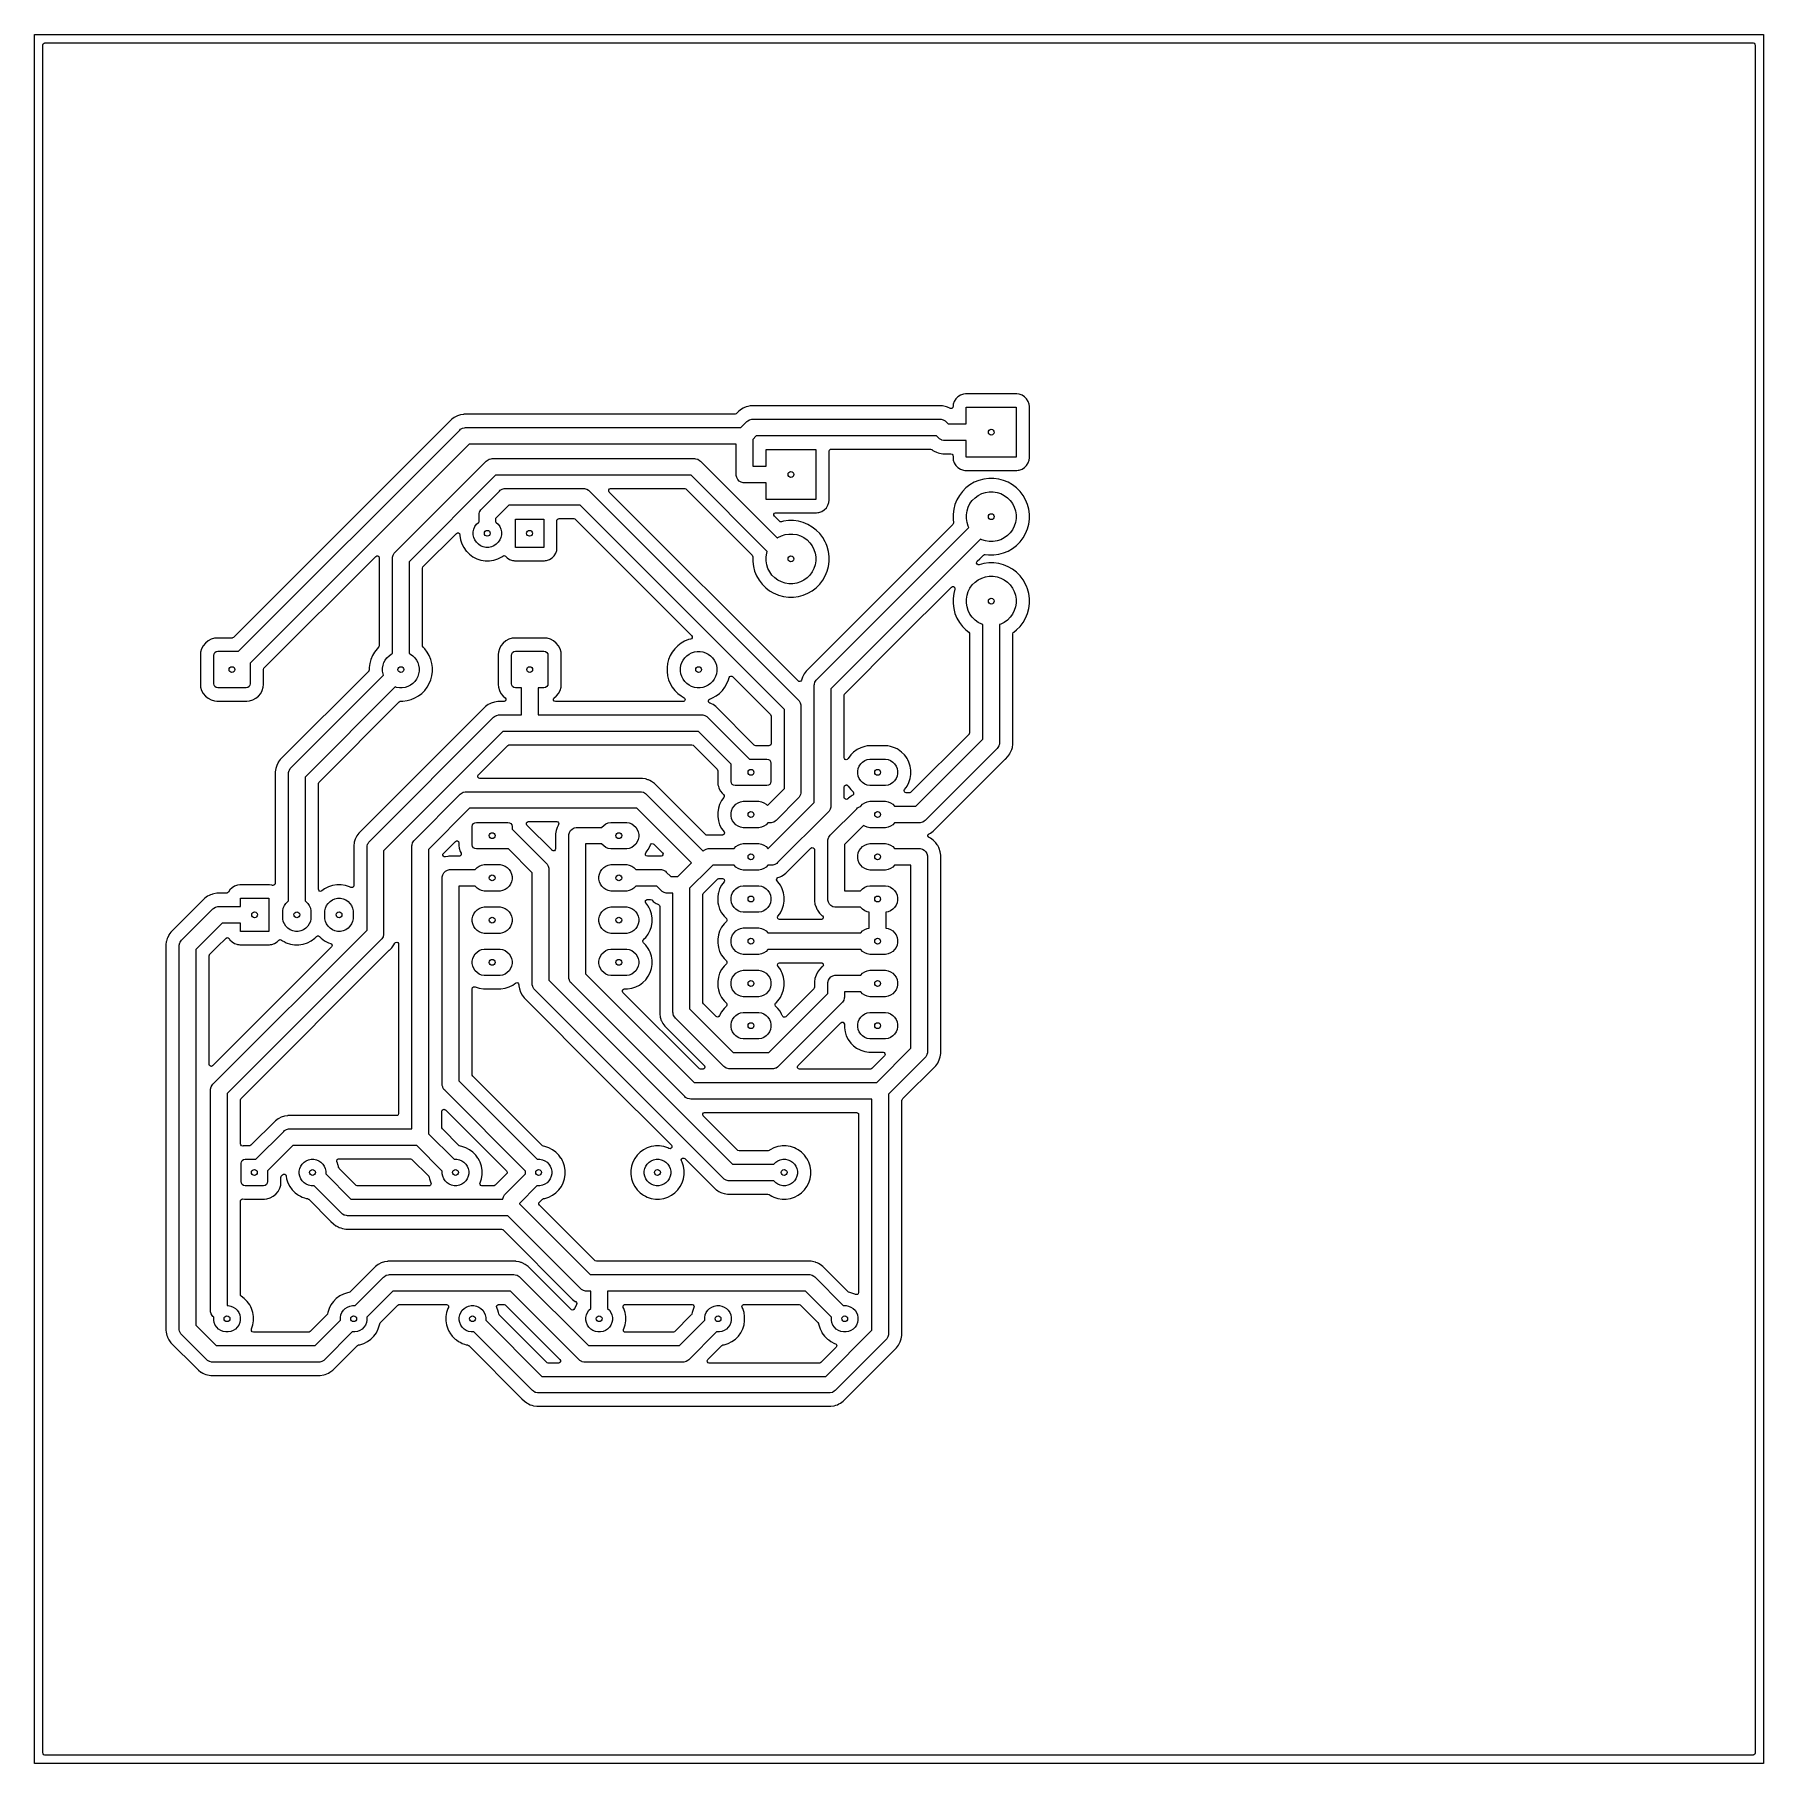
# Model space of a CAD drawing. Extents: x 20 to 124, y -124 to -20.
import ezdxf

# ---------------------------------------------------------------- set-up
doc = ezdxf.new("R2010")
doc.units = 0
doc.layers.add('BLACK', color=7, linetype='CONTINUOUS')
doc.layers.add('WHITE', color=7, linetype='CONTINUOUS')

msp = doc.modelspace()

# ---------------------------------------------------------------- linework, layer by layer
at = {"layer": 'BLACK', "linetype": 'CONTINUOUS'}
for p, q in [((20.5005, -20.6245), (20.520185, -20.557461)), ((20.5005, -74.735148), (20.5005, -20.6245)), ((20.520185, -20.557461), (20.572989, -20.511706)), ((20.572989, -20.511706), (20.6245, -20.5005)), ((20.6245, -20.5005), (123.3755, -20.5005)), ((123.3755, -20.5005), (123.442539, -20.520185)), ((123.442539, -20.520185), (123.488294, -20.572989)), ((123.488294, -20.572989), (123.4995, -20.6245)), ((123.4995, -20.6245), (123.4995, -123.3755)), ((62.524084, -42.523716), (62.358478, -42.644036)), ((62.524087, -42.523714), (62.524084, -42.523716)), ((62.621995, -42.473828), (62.524087, -42.523714)), ((62.706476, -42.430781), (62.621995, -42.473828)), ((62.772995, -42.409168), (62.706476, -42.430781)), ((62.807598, -42.397925), (62.772995, -42.409168)), ((62.901167, -42.367522), (62.807598, -42.397924)), ((62.807598, -42.397924), (62.807598, -42.397925)), ((62.901168, -42.367522), (62.901167, -42.367522)), ((63.056479, -42.342923), (62.901168, -42.367522)), ((63.103348, -42.3355), (63.056479, -42.342923)), ((63.308052, -42.3355), (63.103348, -42.3355)), ((74.566652, -42.3355), (63.308052, -42.3355)), ((74.61352, -42.342923), (74.566652, -42.3355)), ((74.768832, -42.367522), (74.61352, -42.342923)), ((74.862401, -42.397924), (74.768832, -42.367522)), ((74.862402, -42.397925), (74.862401, -42.397924)), ((74.915004, -42.415016), (74.862402, -42.397925)), ((74.963523, -42.430781), (74.915004, -42.415016)), ((75.048005, -42.473828), (74.963523, -42.430781)), ((75.069207, -42.484631), (75.048005, -42.473828)), ((75.102615, -42.496015), (75.069207, -42.484631)), ((75.104514, -42.495824), (75.102615, -42.496015)), ((75.107853, -42.496883), (75.104514, -42.495824)), ((75.139907, -42.492274), (75.107853, -42.496883)), ((75.172136, -42.489041), (75.139907, -42.492274)), ((75.17429, -42.48733), (75.172136, -42.489041)), ((75.177011, -42.486939), (75.17429, -42.48733)), ((75.201472, -42.465742), (75.177011, -42.486939)), ((75.22685, -42.445589), (75.201472, -42.465742)), ((75.227737, -42.442984), (75.22685, -42.445589)), ((75.229815, -42.441184), (75.227737, -42.442984)), ((75.238938, -42.410112), (75.229815, -42.441184)), ((75.249386, -42.379453), (75.238938, -42.410112)), ((75.249305, -42.378517), (75.249152, -42.378508)), ((75.249152, -42.378508), (75.249386, -42.379453)), ((75.2495, -42.375039), (75.249305, -42.378517)), ((75.26463, -42.24075), (75.2495, -42.375039)), ((75.264631, -42.240745), (75.26463, -42.24075)), ((75.324211, -42.070476), (75.264631, -42.240745)), ((75.420184, -41.917737), (75.324211, -42.070476)), ((75.547737, -41.790184), (75.420184, -41.917737)), ((75.700476, -41.694211), (75.547737, -41.790184)), ((75.870745, -41.634631), (75.700476, -41.694211)), ((75.87075, -41.63463), (75.870745, -41.634631)), ((76.005039, -41.6195), (75.87075, -41.63463)), ((76.005046, -41.6195), (76.005039, -41.6195)), ((79.094954, -41.6195), (76.005046, -41.6195)), ((76.05, -43.42), (76.05, -42.42)), ((76.05, -42.42), (79.05, -42.42)), ((79.05, -42.42), (79.05, -45.42)), ((79.09496, -41.6195), (79.094954, -41.6195)), ((79.229249, -41.63463), (79.09496, -41.6195)), ((79.229254, -41.634631), (79.229249, -41.63463)), ((79.399523, -41.694211), (79.229254, -41.634631)), ((79.552262, -41.790184), (79.399523, -41.694211)), ((79.679816, -41.917738), (79.552262, -41.790184)), ((79.775789, -42.070478), (79.679816, -41.917738)), ((79.835368, -42.240745), (79.775789, -42.070478)), ((79.8505, -42.375046), (79.835368, -42.240745)), ((79.8505, -45.464954), (79.8505, -42.375046)), ((45.084378, -43.151436), (31.972632, -56.263181)), ((45.088376, -43.14853), (45.084378, -43.151436)), ((45.104549, -43.136781), (45.088376, -43.14853)), ((45.249986, -43.031115), (45.104549, -43.13678)), ((45.104549, -43.13678), (45.104549, -43.136781)), ((45.432376, -42.938181), (45.249986, -43.031115)), ((45.627065, -42.874922), (45.432376, -42.938181)), ((45.804929, -42.846751), (45.627065, -42.874922)), ((45.740258, -43.68146), (45.866337, -43.647677)), ((45.829248, -42.8429), (45.804929, -42.846751)), ((62.108253, -42.8429), (45.829248, -42.8429)), ((45.866337, -43.647677), (45.866352, -43.647677)), ((45.866352, -43.647677), (45.9316, -43.6434)), ((45.9316, -43.6434), (62.491194, -43.6434)), ((62.134611, -42.840066), (62.108253, -42.8429)), ((62.195934, -42.806581), (62.134611, -42.840066)), ((62.358478, -42.644036), (62.195934, -42.806581)), ((62.491194, -43.6434), (62.852147, -43.282447)), ((62.852147, -43.282447), (62.901303, -43.239338)), ((62.901303, -43.239338), (62.901319, -43.239323)), ((62.901319, -43.239323), (63.014358, -43.17406)), ((63.014358, -43.17406), (63.140437, -43.140277)), ((63.140437, -43.140277), (63.140452, -43.140277)), ((63.140452, -43.140277), (63.2057, -43.136)), ((63.2057, -43.136), (74.4643, -43.136)), ((74.4643, -43.136), (74.529548, -43.140277)), ((74.529548, -43.140277), (74.529563, -43.140277)), ((74.529563, -43.140277), (74.655642, -43.17406)), ((74.655642, -43.17406), (74.768681, -43.239323)), ((74.768681, -43.239323), (74.768696, -43.239338)), ((74.768696, -43.239338), (74.817853, -43.282447)), ((74.817853, -43.282447), (74.955406, -43.42)), ((74.955406, -43.42), (76.05, -43.42)), ((32.267893, -57.1), (45.578046, -43.789847)), ((46.138707, -44.6434), (32.974999, -57.807106)), ((45.578046, -43.789847), (45.62721, -43.746731)), ((45.62721, -43.746731), (45.627219, -43.746723)), ((45.627219, -43.746723), (45.740258, -43.68146)), ((62.1983, -44.6434), (46.138707, -44.6434)), ((62.1983, -46.46), (62.1983, -44.6434)), ((63.412806, -44.136), (63.1983, -44.350506)), ((63.1983, -44.350506), (63.1983, -45.96)), ((74.257193, -44.136), (63.412806, -44.136)), ((74.394747, -44.273554), (74.257193, -44.136)), ((74.443911, -44.316669), (74.394747, -44.273554)), ((74.443919, -44.316677), (74.443911, -44.316669)), ((74.556958, -44.38194), (74.443919, -44.316677)), ((74.583601, -44.389079), (74.556958, -44.38194)), ((74.683037, -44.415723), (74.583601, -44.389079)), ((74.683052, -44.415723), (74.683037, -44.415723)), ((74.7483, -44.42), (74.683052, -44.415723)), ((76.05, -44.42), (74.7483, -44.42)), ((76.05, -45.42), (76.05, -44.42)), ((41.681447, -51.149647), (47.174847, -45.656246)), ((47.174847, -45.656246), (47.224003, -45.613138)), ((47.224003, -45.613138), (47.224019, -45.613123)), ((47.224019, -45.613123), (47.337058, -45.54786)), ((47.337058, -45.54786), (47.463137, -45.514077)), ((47.463137, -45.514077), (47.463152, -45.514077)), ((47.463152, -45.514077), (47.5284, -45.5098)), ((47.5284, -45.5098), (59.7002, -45.5098)), ((59.7002, -45.5098), (59.765448, -45.514077)), ((59.765448, -45.514077), (59.765463, -45.514077)), ((59.765463, -45.514077), (59.891542, -45.54786)), ((59.891542, -45.54786), (60.004581, -45.613123)), ((60.004581, -45.613123), (60.004596, -45.613138)), ((60.004596, -45.613138), (60.053753, -45.656247)), ((60.053753, -45.656247), (64.682829, -50.285322)), ((64, -45.96), (64, -44.96)), ((64, -44.96), (67, -44.96)), ((67, -44.96), (67, -47.96)), ((67.8005, -45.0605), (67.820185, -44.993461)), ((67.8005, -48.004954), (67.8005, -45.0605)), ((67.820185, -44.993461), (67.872989, -44.947706)), ((67.872989, -44.947706), (67.9245, -44.9365)), ((67.9245, -44.9365), (73.894559, -44.9365)), ((73.894559, -44.9365), (73.961598, -44.956185)), ((73.961598, -44.956185), (73.967444, -44.960182)), ((73.967444, -44.960182), (74.04128, -45.013827)), ((74.04128, -45.013827), (74.066684, -45.032283)), ((74.066684, -45.032283), (74.06669, -45.032287)), ((74.06669, -45.032287), (74.122061, -45.0605)), ((74.122061, -45.0605), (74.249081, -45.125221)), ((74.249081, -45.125221), (74.249084, -45.125222)), ((74.249084, -45.125222), (74.346424, -45.156849)), ((74.346424, -45.156849), (74.443766, -45.188477)), ((74.443766, -45.188477), (74.645948, -45.2205)), ((74.645948, -45.2205), (74.645949, -45.2205)), ((74.645949, -45.2205), (74.850652, -45.2205)), ((74.850652, -45.2205), (75.1255, -45.2205)), ((75.1255, -45.2205), (75.192539, -45.240185)), ((75.192539, -45.240185), (75.238294, -45.292989)), ((75.238294, -45.292989), (75.2495, -45.3445)), ((75.2495, -45.3445), (75.2495, -45.46496)), ((75.2495, -45.46496), (75.26463, -45.599249)), ((75.26463, -45.599249), (75.264631, -45.599254)), ((75.264631, -45.599254), (75.324211, -45.769523)), ((79.05, -45.42), (76.05, -45.42)), ((79.775789, -45.769522), (79.835368, -45.599255)), ((79.835368, -45.599255), (79.8505, -45.464954)), ((47.735507, -46.5098), (42.535, -51.710306)), ((59.493094, -46.5098), (47.735507, -46.5098)), ((64.073738, -51.090444), (59.493094, -46.5098)), ((62.202578, -46.525263), (62.1983, -46.46)), ((62.23636, -46.651342), (62.202578, -46.525263)), ((62.301623, -46.764381), (62.23636, -46.651342)), ((62.393919, -46.856677), (62.301623, -46.764381)), ((63.1983, -45.96), (64, -45.96)), ((75.324211, -45.769523), (75.386224, -45.868215)), ((75.386224, -45.868215), (75.420184, -45.922262)), ((75.420184, -45.922262), (75.547738, -46.049816)), ((75.547738, -46.049816), (75.700478, -46.145789)), ((75.700478, -46.145789), (75.870745, -46.205368)), ((75.870745, -46.205368), (75.87075, -46.205369)), ((75.87075, -46.205369), (75.961246, -46.215565)), ((75.961246, -46.215565), (76.00504, -46.220499)), ((76.00504, -46.220499), (76.005043, -46.2205)), ((76.005043, -46.2205), (76.005046, -46.2205)), ((76.005046, -46.2205), (79.094957, -46.2205)), ((77.100233, -46.738861), (76.808939, -46.816913)), ((77.399206, -46.699501), (77.100233, -46.738861)), ((77.399211, -46.6995), (77.399206, -46.699501)), ((77.399217, -46.6995), (77.399211, -46.6995)), ((77.700783, -46.6995), (77.399217, -46.6995)), ((77.700788, -46.6995), (77.700783, -46.6995)), ((77.700793, -46.699501), (77.700788, -46.6995)), ((77.999766, -46.738861), (77.700793, -46.699501)), ((78.29106, -46.816913), (77.999766, -46.738861)), ((79.094957, -46.2205), (79.094958, -46.220499)), ((79.094958, -46.220499), (79.162104, -46.212934)), ((79.162104, -46.212934), (79.229249, -46.205369)), ((79.229249, -46.205369), (79.229252, -46.205368)), ((79.229252, -46.205368), (79.229255, -46.205368)), ((79.229255, -46.205368), (79.399522, -46.145789)), ((79.399522, -46.145789), (79.552262, -46.049816)), ((79.552262, -46.049816), (79.679816, -45.922262)), ((79.679816, -45.922262), (79.775789, -45.769522)), ((46.881447, -48.540147), (47.963647, -47.457947)), ((47.963647, -47.457947), (48.012803, -47.414838)), ((48.012803, -47.414838), (48.012819, -47.414823)), ((48.012819, -47.414823), (48.125858, -47.34956)), ((48.125858, -47.34956), (48.136834, -47.346619)), ((48.136834, -47.346619), (48.251937, -47.315777)), ((48.251937, -47.315777), (48.251952, -47.315777)), ((48.251952, -47.315777), (48.3172, -47.3115)), ((48.3172, -47.3115), (53.0202, -47.3115)), ((53.0202, -47.3115), (53.085448, -47.315777)), ((53.085448, -47.315777), (53.085463, -47.315777)), ((53.085463, -47.315777), (53.200566, -47.346619)), ((53.200566, -47.346619), (53.211542, -47.34956)), ((53.211542, -47.34956), (53.324581, -47.414823)), ((53.324581, -47.414823), (53.324596, -47.414838)), ((53.324596, -47.414838), (53.373753, -47.457947)), ((53.373753, -47.457947), (65.955753, -60.039947)), ((54.536381, -47.460658), (54.541365, -47.390966)), ((54.569866, -47.521981), (54.536381, -47.460658)), ((54.541365, -47.390966), (54.583237, -47.335033)), ((65.932018, -58.884133), (54.569866, -47.521981)), ((54.583237, -47.335033), (54.648701, -47.310616)), ((54.648701, -47.310616), (54.657547, -47.3103)), ((54.657547, -47.3103), (59.110153, -47.3103)), ((59.110153, -47.3103), (59.177192, -47.329985)), ((59.177192, -47.329985), (59.197834, -47.346619)), ((59.197834, -47.346619), (63.163181, -51.311966)), ((62.506958, -46.92194), (62.393919, -46.856677)), ((62.633037, -46.955722), (62.506958, -46.92194)), ((62.6983, -46.96), (62.633037, -46.955722)), ((64, -46.96), (62.6983, -46.96)), ((64, -47.96), (64, -46.96)), ((75.633099, -47.719168), (75.482318, -47.980328)), ((75.816679, -47.479921), (75.633099, -47.719168)), ((75.816685, -47.479914), (75.816679, -47.479921)), ((76.029914, -47.266685), (75.816685, -47.479914)), ((76.029921, -47.266679), (76.029914, -47.266685)), ((76.269168, -47.083099), (76.029921, -47.266679)), ((76.530328, -46.932318), (76.269168, -47.083099)), ((76.530338, -46.932314), (76.530328, -46.932318)), ((76.808939, -46.816913), (76.530338, -46.932314)), ((76.575828, -47.859391), (76.766252, -47.72104)), ((76.766252, -47.72104), (76.975975, -47.614181)), ((76.975975, -47.614181), (77.199832, -47.541445)), ((77.199832, -47.541445), (77.432311, -47.504624)), ((77.432311, -47.504624), (77.667689, -47.504624)), ((77.667689, -47.504624), (77.900168, -47.541445)), ((77.900168, -47.541445), (78.124025, -47.614181)), ((78.124025, -47.614181), (78.333748, -47.72104)), ((78.569661, -46.932314), (78.29106, -46.816913)), ((78.333748, -47.72104), (78.524172, -47.859391)), ((78.569671, -46.932318), (78.569661, -46.932314)), ((78.830831, -47.083099), (78.569671, -46.932318)), ((79.070078, -47.266679), (78.830831, -47.083099)), ((79.070085, -47.266685), (79.070078, -47.266679)), ((79.283314, -47.479914), (79.070085, -47.266685)), ((79.28332, -47.479921), (79.283314, -47.479914)), ((79.4669, -47.719168), (79.28332, -47.479921)), ((79.617683, -47.980332), (79.4669, -47.719168)), ((46.735, -48.8937), (46.739277, -48.828452)), ((46.739277, -48.828437), (46.77306, -48.702358)), ((46.739277, -48.828452), (46.739277, -48.828437)), ((46.77306, -48.702358), (46.782626, -48.685789)), ((46.782626, -48.685789), (46.838323, -48.589319)), ((46.838323, -48.589319), (46.838338, -48.589303)), ((46.838338, -48.589303), (46.881447, -48.540147)), ((48.524306, -48.3115), (47.735, -49.100806)), ((52.813094, -48.3115), (48.524306, -48.3115)), ((65.1022, -60.600606), (52.813094, -48.3115)), ((67, -47.96), (64, -47.96)), ((64.46828, -48.910858), (64.473264, -48.841166)), ((64.473264, -48.841166), (64.515136, -48.785233)), ((64.515136, -48.785233), (64.5806, -48.760816)), ((64.5806, -48.760816), (64.589446, -48.7605)), ((64.589446, -48.7605), (67.044957, -48.7605)), ((67.044957, -48.7605), (67.044958, -48.760499)), ((67.044958, -48.760499), (67.112104, -48.752934)), ((67.112104, -48.752934), (67.179249, -48.745369)), ((67.179249, -48.745369), (67.179252, -48.745368)), ((67.179252, -48.745368), (67.179255, -48.745368)), ((67.179255, -48.745368), (67.349522, -48.685789)), ((67.349522, -48.685789), (67.502262, -48.589816)), ((67.502262, -48.589816), (67.629816, -48.462262)), ((67.629816, -48.462262), (67.725789, -48.309522)), ((67.725789, -48.309522), (67.785368, -48.139255)), ((67.785368, -48.139255), (67.8005, -48.004954)), ((75.249501, -48.849206), (75.2495, -48.849223)), ((75.2495, -48.849223), (75.2495, -49.150776)), ((75.288861, -48.550233), (75.249501, -48.849206)), ((75.366913, -48.258939), (75.288861, -48.550233)), ((75.482314, -47.980338), (75.366913, -48.258939)), ((75.482318, -47.980328), (75.482314, -47.980338)), ((76.054624, -48.882311), (76.091445, -48.649832)), ((76.091445, -48.649832), (76.164181, -48.425975)), ((76.164181, -48.425975), (76.27104, -48.216252)), ((76.27104, -48.216252), (76.409391, -48.025828)), ((76.409391, -48.025828), (76.575828, -47.859391)), ((78.524172, -47.859391), (78.690609, -48.025828)), ((78.690609, -48.025828), (78.82896, -48.216252)), ((78.82896, -48.216252), (78.935819, -48.425975)), ((78.935819, -48.425975), (79.008555, -48.649832)), ((79.008555, -48.649832), (79.045376, -48.882311)), ((79.733087, -48.258942), (79.617683, -47.980332)), ((79.811138, -48.550232), (79.733087, -48.258942)), ((79.8505, -48.849217), (79.811138, -48.550232)), ((79.8505, -49.150783), (79.8505, -48.849217)), ((46.389093, -49.916685), (46.421601, -49.753258)), ((46.389093, -50.083315), (46.389093, -49.916685)), ((46.421601, -49.753258), (46.485367, -49.599313)), ((46.485367, -49.599313), (46.577941, -49.460766)), ((46.577941, -49.460766), (46.695766, -49.342941)), ((46.695766, -49.342941), (46.735, -49.316725)), ((46.735, -49.316725), (46.735, -48.8937)), ((47.735, -49.100806), (47.735, -49.316725)), ((47.735, -49.316725), (47.774234, -49.342941)), ((47.774234, -49.342941), (47.892059, -49.460766)), ((47.892059, -49.460766), (47.984633, -49.599313)), ((47.984633, -49.599313), (48.048399, -49.753258)), ((48.048399, -49.753258), (48.080907, -49.916685)), ((48.080907, -49.916685), (48.080907, -50.083315)), ((48.925, -50.85), (48.925, -49.15)), ((48.925, -49.15), (50.625, -49.15)), ((50.625, -49.15), (50.625, -50.85)), ((51.4255, -49.236), (51.445185, -49.168961)), ((51.4255, -50.894954), (51.4255, -49.236)), ((51.445185, -49.168961), (51.497989, -49.123206)), ((51.497989, -49.123206), (51.5495, -49.112)), ((51.5495, -49.112), (52.430153, -49.112)), ((52.430153, -49.112), (52.497192, -49.131685)), ((52.497192, -49.131685), (52.517834, -49.148319)), ((52.517834, -49.148319), (59.522594, -56.153079)), ((64.501765, -48.972181), (64.46828, -48.910858)), ((64.808918, -49.279334), (64.501765, -48.972181)), ((64.858842, -49.309765), (64.808918, -49.279334)), ((64.928692, -49.311428), (64.858842, -49.309765)), ((64.993824, -49.293976), (64.928692, -49.311428)), ((65.050232, -49.278862), (64.993824, -49.293976)), ((65.050235, -49.278861), (65.050232, -49.278862)), ((65.050242, -49.27886), (65.050235, -49.278861)), ((65.349206, -49.239501), (65.050242, -49.27886)), ((65.349211, -49.2395), (65.349206, -49.239501)), ((65.349217, -49.2395), (65.349211, -49.2395)), ((65.650783, -49.2395), (65.349217, -49.2395)), ((65.650788, -49.2395), (65.650783, -49.2395)), ((65.650793, -49.239501), (65.650788, -49.2395)), ((65.949766, -49.278861), (65.650793, -49.239501)), ((66.24106, -49.356913), (65.949766, -49.278861)), ((66.519661, -49.472314), (66.24106, -49.356913)), ((75.242386, -49.468427), (66.411936, -58.298878)), ((66.519671, -49.472318), (66.519661, -49.472314)), ((66.780831, -49.623099), (66.519671, -49.472318)), ((67.020078, -49.806679), (66.780831, -49.623099)), ((67.020085, -49.806685), (67.020078, -49.806679)), ((67.233314, -50.019914), (67.020085, -49.806685)), ((67.050347, -58.792547), (76.199517, -49.643376)), ((75.266878, -49.433596), (75.242386, -49.468427)), ((75.2495, -49.150776), (75.249501, -49.150793)), ((75.249501, -49.150793), (75.277644, -49.364561)), ((75.277644, -49.364561), (75.266878, -49.433596)), ((76.054624, -49.117689), (76.054624, -48.882311)), ((76.091445, -49.350168), (76.054624, -49.117689)), ((76.164181, -49.574025), (76.091445, -49.350168)), ((76.199517, -49.643376), (76.164181, -49.574025)), ((78.82896, -49.783748), (78.690609, -49.974172)), ((78.935819, -49.574025), (78.82896, -49.783748)), ((79.008555, -49.350168), (78.935819, -49.574025)), ((79.045376, -49.117689), (79.008555, -49.350168)), ((79.045376, -48.882311), (79.045376, -49.117689)), ((79.617683, -50.019668), (79.733087, -49.741058)), ((79.733087, -49.741058), (79.811138, -49.449768)), ((79.811138, -49.449768), (79.8505, -49.150783)), ((43.371819, -52.005565), (45.372819, -50.004565)), ((45.372819, -50.004565), (45.434142, -49.97108)), ((45.434142, -49.97108), (45.503834, -49.976064)), ((45.503834, -49.976064), (45.559767, -50.017936)), ((45.559767, -50.017936), (45.584184, -50.0834)), ((45.584184, -50.0834), (45.5845, -50.092246)), ((45.5845, -50.092246), (45.5845, -50.129902)), ((45.5845, -50.129902), (45.62514, -50.386493)), ((45.62514, -50.386493), (45.705422, -50.633576)), ((45.705422, -50.633576), (45.823368, -50.865054)), ((45.823368, -50.865054), (45.970588, -51.067685)), ((46.421601, -50.246742), (46.389093, -50.083315)), ((46.485367, -50.400687), (46.421601, -50.246742)), ((46.577941, -50.539234), (46.485367, -50.400687)), ((46.695766, -50.657059), (46.577941, -50.539234)), ((46.834313, -50.749633), (46.695766, -50.657059)), ((46.988258, -50.813399), (46.834313, -50.749633)), ((47.151685, -50.845907), (46.988258, -50.813399)), ((47.318315, -50.845907), (47.151685, -50.845907)), ((47.481742, -50.813399), (47.318315, -50.845907)), ((47.635687, -50.749633), (47.481742, -50.813399)), ((47.774234, -50.657059), (47.635687, -50.749633)), ((47.892059, -50.539234), (47.774234, -50.657059)), ((47.984633, -50.400687), (47.892059, -50.539234)), ((48.048399, -50.246742), (47.984633, -50.400687)), ((48.080907, -50.083315), (48.048399, -50.246742)), ((50.625, -50.85), (48.925, -50.85)), ((51.410368, -51.029255), (51.4255, -50.894954)), ((64.682829, -50.285322), (64.716252, -50.26104)), ((64.716252, -50.26104), (64.925975, -50.154181)), ((64.925975, -50.154181), (65.149832, -50.081445)), ((65.149832, -50.081445), (65.382311, -50.044624)), ((65.382311, -50.044624), (65.617689, -50.044624)), ((65.617689, -50.044624), (65.850168, -50.081445)), ((65.850168, -50.081445), (66.074025, -50.154181)), ((66.074025, -50.154181), (66.283748, -50.26104)), ((66.283748, -50.26104), (66.474172, -50.399391)), ((66.474172, -50.399391), (66.640609, -50.565828)), ((66.640609, -50.565828), (66.77896, -50.756252)), ((66.77896, -50.756252), (66.885819, -50.965975)), ((67.23332, -50.019921), (67.233314, -50.019914)), ((67.4169, -50.259168), (67.23332, -50.019921)), ((67.56754, -50.520085), (67.4169, -50.259168)), ((67.567683, -50.520332), (67.56754, -50.520085)), ((67.61459, -50.633576), (67.567683, -50.520332)), ((67.655905, -50.73332), (67.61459, -50.633576)), ((67.683087, -50.798942), (67.655905, -50.73332)), ((67.761138, -51.090232), (67.683087, -50.798942)), ((76.906623, -50.350482), (67.9039, -59.353206)), ((76.975975, -50.385819), (76.906623, -50.350482)), ((77.199832, -50.458555), (76.975975, -50.385819)), ((77.432311, -50.495376), (77.199832, -50.458555)), ((77.667689, -50.495376), (77.432311, -50.495376)), ((77.900168, -50.458555), (77.667689, -50.495376)), ((78.124025, -50.385819), (77.900168, -50.458555)), ((78.333748, -50.27896), (78.124025, -50.385819)), ((78.524172, -50.140609), (78.333748, -50.27896)), ((78.690609, -49.974172), (78.524172, -50.140609)), ((78.569668, -51.067683), (78.830832, -50.9169)), ((78.830832, -50.9169), (79.07008, -50.733319)), ((79.07008, -50.733319), (79.283319, -50.52008)), ((79.283319, -50.52008), (79.4669, -50.280832)), ((79.4669, -50.280832), (79.617683, -50.019668)), ((33.811813, -58.10237), (40.522819, -51.391365)), ((40.522819, -51.391365), (40.584142, -51.35788)), ((40.584142, -51.35788), (40.653834, -51.362864)), ((40.653834, -51.362864), (40.709767, -51.404736)), ((40.709767, -51.404736), (40.734184, -51.4702)), ((40.734184, -51.4702), (40.7345, -51.479046)), ((40.7345, -51.479046), (40.7345, -56.761423)), ((41.535, -51.5032), (41.539277, -51.437952)), ((41.535, -57.224009), (41.535, -51.5032)), ((41.539277, -51.437937), (41.57306, -51.311858)), ((41.539277, -51.437952), (41.539277, -51.437937)), ((41.57306, -51.311858), (41.595868, -51.272354)), ((41.595868, -51.272354), (41.638323, -51.198819)), ((41.638323, -51.198819), (41.638338, -51.198803)), ((41.638338, -51.198803), (41.681447, -51.149647)), ((42.535, -51.710306), (42.535, -57.224009)), ((45.970588, -51.067685), (45.976069, -51.075229)), ((45.976069, -51.075229), (46.159771, -51.258931)), ((46.159771, -51.258931), (46.369949, -51.411634)), ((46.369949, -51.411634), (46.484891, -51.4702)), ((46.484891, -51.4702), (46.601423, -51.529577)), ((46.601423, -51.529577), (46.601425, -51.529577)), ((46.601425, -51.529577), (46.601428, -51.529579)), ((46.601428, -51.529579), (46.848507, -51.60986)), ((46.848507, -51.60986), (46.980706, -51.630797)), ((46.980706, -51.630797), (47.105098, -51.6505)), ((47.105098, -51.6505), (47.105103, -51.6505)), ((47.105103, -51.6505), (47.364902, -51.6505)), ((47.364902, -51.6505), (47.478298, -51.632539)), ((47.478298, -51.632539), (47.621493, -51.60986)), ((47.621493, -51.60986), (47.868572, -51.529579)), ((47.868572, -51.529579), (48.100051, -51.411634)), ((48.100051, -51.411634), (48.161779, -51.366785)), ((48.161779, -51.366785), (48.227584, -51.343306)), ((48.227584, -51.343306), (48.295638, -51.359131)), ((48.295638, -51.359131), (48.322345, -51.379423)), ((48.322345, -51.379423), (48.422738, -51.479816)), ((48.422738, -51.479816), (48.575478, -51.575789)), ((48.575478, -51.575789), (48.745745, -51.635368)), ((48.745745, -51.635368), (48.74575, -51.635369)), ((48.74575, -51.635369), (48.836246, -51.645565)), ((48.836246, -51.645565), (48.88004, -51.650499)), ((48.88004, -51.650499), (48.880043, -51.6505)), ((48.880043, -51.6505), (48.880046, -51.6505)), ((48.880046, -51.6505), (50.669957, -51.6505)), ((50.669957, -51.6505), (50.669958, -51.650499)), ((50.669958, -51.650499), (50.737104, -51.642934)), ((50.737104, -51.642934), (50.804249, -51.635369)), ((50.804249, -51.635369), (50.804252, -51.635368)), ((50.804252, -51.635368), (50.804255, -51.635368)), ((50.804255, -51.635368), (50.974522, -51.575789)), ((50.974522, -51.575789), (51.127262, -51.479816)), ((51.127262, -51.479816), (51.254816, -51.352262)), ((51.254816, -51.352262), (51.350789, -51.199522)), ((51.350789, -51.199522), (51.410368, -51.029255)), ((63.163181, -51.311966), (63.196666, -51.373289)), ((63.196666, -51.373289), (63.1995, -51.399647)), ((63.1995, -51.399647), (63.1995, -51.690776)), ((63.1995, -51.690776), (63.199501, -51.690793)), ((63.199501, -51.690793), (63.238861, -51.989766)), ((63.238861, -51.989766), (63.316913, -52.28106)), ((64.004624, -51.422311), (64.041445, -51.189832)), ((64.004624, -51.657689), (64.004624, -51.422311)), ((64.041445, -51.890168), (64.004624, -51.657689)), ((64.041445, -51.189832), (64.073738, -51.090444)), ((64.114181, -52.114025), (64.041445, -51.890168)), ((66.885819, -50.965975), (66.958555, -51.189832)), ((66.958555, -51.890168), (66.885819, -52.114025)), ((66.958555, -51.189832), (66.995376, -51.422311)), ((66.995376, -51.657689), (66.958555, -51.890168)), ((66.995376, -51.422311), (66.995376, -51.657689)), ((67.683087, -52.281058), (67.761138, -51.989768)), ((67.8005, -51.389217), (67.761138, -51.090232)), ((67.761138, -51.989768), (67.8005, -51.690783)), ((67.8005, -51.690783), (67.8005, -51.389217)), ((76.66815, -51.787994), (76.679736, -51.719092)), ((76.695654, -51.852222), (76.66815, -51.787994)), ((76.679736, -51.719092), (76.703592, -51.685592)), ((76.753517, -51.891385), (76.695654, -51.852222)), ((76.703592, -51.685592), (76.859607, -51.529577)), ((76.823366, -51.893048), (76.753517, -51.891385)), ((77.100233, -51.818861), (76.823366, -51.893048)), ((76.859607, -51.529577), (77.081573, -51.30761)), ((77.081573, -51.30761), (77.142894, -51.274127)), ((77.399206, -51.779501), (77.100233, -51.818861)), ((77.142894, -51.274127), (77.185433, -51.272354)), ((77.185433, -51.272354), (77.386813, -51.298866)), ((77.386813, -51.298866), (77.399201, -51.300498)), ((77.399201, -51.300498), (77.399217, -51.3005)), ((77.399211, -51.7795), (77.399206, -51.779501)), ((77.399217, -51.7795), (77.399211, -51.7795)), ((77.399217, -51.3005), (77.399224, -51.3005)), ((77.700783, -51.7795), (77.399217, -51.7795)), ((77.399224, -51.3005), (77.700776, -51.3005)), ((77.700776, -51.3005), (77.700783, -51.3005)), ((77.700783, -51.3005), (77.999768, -51.261138)), ((77.700788, -51.7795), (77.700783, -51.7795)), ((77.700793, -51.779501), (77.700788, -51.7795)), ((77.999766, -51.818861), (77.700793, -51.779501)), ((78.29106, -51.896913), (77.999766, -51.818861)), ((77.999768, -51.261138), (78.291058, -51.183087)), ((78.291058, -51.183087), (78.569668, -51.067683)), ((78.569661, -52.012314), (78.29106, -51.896913)), ((43.3355, -52.093246), (43.355185, -52.026207)), ((43.3355, -56.761423), (43.3355, -52.093246)), ((43.355185, -52.026207), (43.371819, -52.005565)), ((63.316913, -52.28106), (63.432314, -52.559661)), ((63.432314, -52.559661), (63.432318, -52.559671)), ((63.432318, -52.559671), (63.583099, -52.820831)), ((63.583099, -52.820831), (63.766679, -53.060078)), ((64.22104, -52.323748), (64.114181, -52.114025)), ((64.359391, -52.514172), (64.22104, -52.323748)), ((64.525828, -52.680609), (64.359391, -52.514172)), ((64.716252, -52.81896), (64.525828, -52.680609)), ((64.925975, -52.925819), (64.716252, -52.81896)), ((65.149832, -52.998555), (64.925975, -52.925819)), ((65.382311, -53.035376), (65.149832, -52.998555)), ((65.617689, -53.035376), (65.382311, -53.035376)), ((65.850168, -52.998555), (65.617689, -53.035376)), ((66.074025, -52.925819), (65.850168, -52.998555)), ((66.283748, -52.81896), (66.074025, -52.925819)), ((66.474172, -52.680609), (66.283748, -52.81896)), ((66.640609, -52.514172), (66.474172, -52.680609)), ((66.77896, -52.323748), (66.640609, -52.514172)), ((66.885819, -52.114025), (66.77896, -52.323748)), ((67.233319, -53.06008), (67.4169, -52.820832)), ((67.4169, -52.820832), (67.567683, -52.559668)), ((67.567683, -52.559668), (67.683087, -52.281058)), ((76.409391, -53.105828), (76.575828, -52.939391)), ((76.575828, -52.939391), (76.766252, -52.80104)), ((76.766252, -52.80104), (76.975975, -52.694181)), ((76.975975, -52.694181), (77.199832, -52.621445)), ((77.199832, -52.621445), (77.432311, -52.584624)), ((77.432311, -52.584624), (77.667689, -52.584624)), ((77.667689, -52.584624), (77.900168, -52.621445)), ((77.900168, -52.621445), (78.124025, -52.694181)), ((78.124025, -52.694181), (78.333748, -52.80104)), ((78.333748, -52.80104), (78.524172, -52.939391)), ((78.524172, -52.939391), (78.690609, -53.105828)), ((78.569671, -52.012318), (78.569661, -52.012314)), ((78.830831, -52.163099), (78.569671, -52.012318)), ((79.070078, -52.346679), (78.830831, -52.163099)), ((79.070085, -52.346685), (79.070078, -52.346679)), ((79.283314, -52.559914), (79.070085, -52.346685)), ((79.28332, -52.559921), (79.283314, -52.559914)), ((79.4669, -52.799168), (79.28332, -52.559921)), ((79.61754, -53.060085), (79.4669, -52.799168)), ((63.766679, -53.060078), (63.766685, -53.060085)), ((63.766685, -53.060085), (63.979914, -53.273314)), ((63.979914, -53.273314), (63.979921, -53.27332)), ((63.979921, -53.27332), (64.219168, -53.4569)), ((64.219168, -53.4569), (64.480328, -53.607681)), ((64.480328, -53.607681), (64.480329, -53.607681)), ((64.480329, -53.607681), (64.480332, -53.607683)), ((64.480332, -53.607683), (64.534773, -53.630233)), ((64.534773, -53.630233), (64.758939, -53.723086)), ((64.758939, -53.723086), (64.75894, -53.723086)), ((64.75894, -53.723086), (64.758942, -53.723087)), ((64.758942, -53.723087), (65.050232, -53.801138)), ((65.050232, -53.801138), (65.349217, -53.8405)), ((65.349217, -53.8405), (65.349224, -53.8405)), ((65.349224, -53.8405), (65.650776, -53.8405)), ((65.650776, -53.8405), (65.650783, -53.8405)), ((65.650783, -53.8405), (65.949768, -53.801138)), ((65.949768, -53.801138), (66.241058, -53.723087)), ((66.241058, -53.723087), (66.519668, -53.607683)), ((66.519668, -53.607683), (66.780832, -53.4569)), ((66.780832, -53.4569), (67.02008, -53.273319)), ((67.02008, -53.273319), (67.233319, -53.06008)), ((71.91687, -56.472315), (75.155591, -53.233592)), ((75.155591, -53.233592), (75.216914, -53.200108)), ((75.216914, -53.200108), (75.286606, -53.205092)), ((75.249501, -53.929206), (75.2495, -53.929223)), ((75.2495, -53.929223), (75.2495, -54.230776)), ((75.288861, -53.630233), (75.249501, -53.929206)), ((75.286606, -53.205092), (75.342539, -53.246964)), ((75.363047, -53.353367), (75.288861, -53.630233)), ((75.342539, -53.246964), (75.366956, -53.312428)), ((75.366956, -53.312428), (75.363047, -53.353367)), ((76.054624, -53.962311), (76.091445, -53.729832)), ((76.054624, -54.197689), (76.054624, -53.962311)), ((76.091445, -53.729832), (76.164181, -53.505975)), ((76.164181, -53.505975), (76.27104, -53.296252)), ((76.27104, -53.296252), (76.409391, -53.105828)), ((78.690609, -53.105828), (78.82896, -53.296252)), ((78.82896, -53.296252), (78.935819, -53.505975)), ((78.935819, -53.505975), (79.008555, -53.729832)), ((79.008555, -53.729832), (79.045376, -53.962311)), ((79.045376, -53.962311), (79.045376, -54.197689)), ((79.617683, -53.060332), (79.61754, -53.060085)), ((79.68945, -53.233593), (79.617683, -53.060332)), ((79.705905, -53.27332), (79.68945, -53.233593)), ((79.733087, -53.338942), (79.705905, -53.27332)), ((79.811138, -53.630232), (79.733087, -53.338942)), ((79.8505, -53.929217), (79.811138, -53.630232)), ((79.8505, -54.230783), (79.8505, -53.929217)), ((75.2495, -54.230776), (75.249501, -54.230793)), ((75.249501, -54.230793), (75.288861, -54.529766)), ((75.288861, -54.529766), (75.366913, -54.82106)), ((75.366913, -54.82106), (75.482314, -55.099661)), ((75.482314, -55.099661), (75.482318, -55.099671)), ((75.482318, -55.099671), (75.633099, -55.360831)), ((76.091445, -54.430168), (76.054624, -54.197689)), ((76.164181, -54.654025), (76.091445, -54.430168)), ((76.27104, -54.863748), (76.164181, -54.654025)), ((76.409391, -55.054172), (76.27104, -54.863748)), ((76.575828, -55.220609), (76.409391, -55.054172)), ((78.690609, -55.054172), (78.524172, -55.220609)), ((78.82896, -54.863748), (78.690609, -55.054172)), ((78.935819, -54.654025), (78.82896, -54.863748)), ((79.008555, -54.430168), (78.935819, -54.654025)), ((79.045376, -54.197689), (79.008555, -54.430168)), ((79.4669, -55.360832), (79.617683, -55.099668)), ((79.617683, -55.099668), (79.733087, -54.821058)), ((79.733087, -54.821058), (79.811138, -54.529768)), ((79.811138, -54.529768), (79.8505, -54.230783)), ((59.522594, -56.153079), (59.556079, -56.214402)), ((75.633099, -55.360831), (75.816679, -55.600078)), ((75.816679, -55.600078), (75.816685, -55.600085)), ((75.816685, -55.600085), (76.029914, -55.813314)), ((76.029914, -55.813314), (76.029921, -55.81332)), ((76.029921, -55.81332), (76.200986, -55.944582)), ((76.200986, -55.944582), (76.242189, -56.00101)), ((76.242189, -56.00101), (76.2495, -56.042958)), ((76.2495, -56.042958), (76.2495, -61.996653)), ((76.766252, -55.35896), (76.575828, -55.220609)), ((76.975975, -55.465819), (76.766252, -55.35896)), ((77.05, -55.489871), (76.975975, -55.465819)), ((77.05, -62.379593), (77.05, -55.489871)), ((78.124025, -55.465819), (78.05, -55.489871)), ((78.05, -55.489871), (78.05, -62.5867)), ((78.333748, -55.35896), (78.124025, -55.465819)), ((78.524172, -55.220609), (78.333748, -55.35896)), ((78.8505, -56.042958), (78.870185, -55.975919)), ((78.8505, -62.484348), (78.8505, -56.042958)), ((78.870185, -55.975919), (78.899014, -55.944582)), ((78.899014, -55.944582), (79.07008, -55.813319)), ((79.07008, -55.813319), (79.283319, -55.60008)), ((79.283319, -55.60008), (79.4669, -55.360832)), ((29.989699, -57.144066), (29.9745, -57.298394)), ((30.049769, -56.946042), (29.989699, -57.144066)), ((30.147317, -56.763545), (30.049769, -56.946042)), ((30.278589, -56.603589), (30.147317, -56.763545)), ((30.438545, -56.472317), (30.278589, -56.603589)), ((30.621042, -56.374769), (30.438545, -56.472317)), ((30.819067, -56.314699), (30.621042, -56.374769)), ((30.79403, -57.254329), (30.848223, -57.173223)), ((30.973395, -56.2995), (30.819067, -56.314699)), ((30.848223, -57.173223), (30.929329, -57.11903)), ((30.929329, -57.11903), (31.025, -57.100001)), ((31.884951, -56.2995), (30.973395, -56.2995)), ((31.025, -57.100001), (32.267893, -57.1)), ((31.911309, -56.296666), (31.884951, -56.2995)), ((31.972632, -56.263181), (31.911309, -56.296666)), ((40.4514, -57.141873), (40.326837, -57.357623)), ((40.60306, -56.944225), (40.4514, -57.141873)), ((40.603066, -56.944218), (40.60306, -56.944225)), ((40.698181, -56.849104), (40.603066, -56.944218)), ((40.714815, -56.828462), (40.698181, -56.849104)), ((40.7345, -56.761423), (40.714815, -56.828462)), ((43.338334, -56.787781), (43.3355, -56.761423)), ((43.371819, -56.849104), (43.338334, -56.787781)), ((43.466933, -56.944218), (43.371819, -56.849104)), ((43.466939, -56.944225), (43.466933, -56.944218)), ((43.618599, -57.141873), (43.466939, -56.944225)), ((43.743164, -57.357627), (43.618599, -57.141873)), ((47.899699, -57.144066), (47.8845, -57.298394)), ((47.959769, -56.946042), (47.899699, -57.144066)), ((48.057317, -56.763545), (47.959769, -56.946042)), ((48.188589, -56.603589), (48.057317, -56.763545)), ((48.348545, -56.472317), (48.188589, -56.603589)), ((48.531042, -56.374769), (48.348545, -56.472317)), ((48.729067, -56.314699), (48.531042, -56.374769)), ((48.70403, -57.254329), (48.758223, -57.173223)), ((48.883395, -56.2995), (48.729067, -56.314699)), ((48.758223, -57.173223), (48.839329, -57.11903)), ((48.839329, -57.11903), (48.935, -57.100001)), ((50.686605, -56.2995), (48.883395, -56.2995)), ((48.935, -57.100001), (50.635001, -57.1)), ((50.635001, -57.1), (50.730671, -57.11903)), ((50.686609, -56.2995), (50.686605, -56.2995)), ((50.730222, -56.303795), (50.686609, -56.2995)), ((50.840935, -56.314699), (50.730222, -56.303795)), ((50.730671, -57.11903), (50.811777, -57.173223)), ((50.811777, -57.173223), (50.86597, -57.254329)), ((50.840935, -56.3147), (50.840933, -56.314699)), ((50.840933, -56.314699), (50.840935, -56.314699)), ((51.038955, -56.374768), (50.840935, -56.3147)), ((51.221451, -56.472315), (51.038955, -56.374768)), ((51.221452, -56.472316), (51.221451, -56.472315)), ((51.221454, -56.472317), (51.221452, -56.472316)), ((51.38141, -56.603589), (51.221454, -56.472317)), ((51.512682, -56.763545), (51.38141, -56.603589)), ((51.512685, -56.763549), (51.512682, -56.763545)), ((51.610232, -56.946045), (51.512685, -56.763549)), ((51.6703, -57.144065), (51.610232, -56.946045)), ((51.685499, -57.298392), (51.6703, -57.144065)), ((58.3614, -57.141873), (58.236837, -57.357623)), ((58.51306, -56.944225), (58.3614, -57.141873)), ((58.513066, -56.944218), (58.51306, -56.944225)), ((58.689218, -56.768066), (58.513066, -56.944218)), ((58.689225, -56.76806), (58.689218, -56.768066)), ((58.886873, -56.6164), (58.689225, -56.76806)), ((59.102623, -56.491837), (58.886873, -56.6164)), ((59.102638, -56.49183), (59.102623, -56.491837)), ((59.332792, -56.396498), (59.102638, -56.49183)), ((59.467007, -56.360535), (59.332792, -56.396498)), ((59.370252, -57.262096), (59.524048, -57.183733)), ((59.509223, -56.340027), (59.467007, -56.360535)), ((59.551095, -56.284094), (59.509223, -56.340027)), ((59.524048, -57.183733), (59.68821, -57.130393)), ((59.556079, -56.214402), (59.551095, -56.284094)), ((59.68821, -57.130393), (59.858695, -57.103391)), ((59.858695, -57.103391), (60.031305, -57.103391)), ((60.031305, -57.103391), (60.20179, -57.130393)), ((60.20179, -57.130393), (60.365952, -57.183733)), ((60.365952, -57.183733), (60.519748, -57.262096)), ((68.740719, -59.648466), (71.91687, -56.472315)), ((29.9745, -57.298394), (29.9745, -59.101604)), ((30.775, -57.349999), (30.79403, -57.254329)), ((30.775001, -59.05), (30.775, -57.349999)), ((32.974999, -57.807106), (32.975, -59.050001)), ((33.775499, -58.190045), (33.795183, -58.123007)), ((33.7755, -59.101609), (33.775499, -58.190045)), ((33.795183, -58.123007), (33.811813, -58.10237)), ((40.1345, -58.209953), (40.114815, -58.276992)), ((40.134501, -58.075424), (40.1345, -58.075441)), ((40.1345, -58.075441), (40.1345, -58.209953)), ((40.167017, -57.828438), (40.134501, -58.075424)), ((40.231498, -57.587792), (40.167017, -57.828438)), ((40.32683, -57.357638), (40.231498, -57.587792)), ((40.326837, -57.357623), (40.32683, -57.357638)), ((40.938391, -58.113695), (40.965393, -57.94321)), ((40.938391, -58.286305), (40.938391, -58.113695)), ((40.965393, -57.94321), (41.018733, -57.779048)), ((41.018733, -57.779048), (41.097096, -57.625252)), ((41.097096, -57.625252), (41.198553, -57.485607)), ((41.198553, -57.485607), (41.320607, -57.363553)), ((41.320607, -57.363553), (41.460252, -57.262096)), ((41.460252, -57.262096), (41.535, -57.224009)), ((42.535, -57.224009), (42.609748, -57.262096)), ((42.609748, -57.262096), (42.749393, -57.363553)), ((42.749393, -57.363553), (42.871447, -57.485607)), ((42.871447, -57.485607), (42.972904, -57.625252)), ((42.972904, -57.625252), (43.051267, -57.779048)), ((43.051267, -57.779048), (43.104607, -57.94321)), ((43.104607, -57.94321), (43.131609, -58.113695)), ((43.131609, -58.113695), (43.131609, -58.286305)), ((43.838502, -57.587793), (43.743164, -57.357627)), ((43.902982, -57.828435), (43.838502, -57.587793)), ((43.9355, -58.075435), (43.902982, -57.828435)), ((43.9355, -58.324565), (43.9355, -58.075435)), ((47.8845, -57.298394), (47.8845, -59.101604)), ((48.685, -57.349999), (48.70403, -57.254329)), ((48.685001, -59.05), (48.685, -57.349999)), ((50.86597, -57.254329), (50.884999, -57.35)), ((50.884999, -57.35), (50.885, -59.050001)), ((51.6855, -59.101609), (51.685499, -57.298392)), ((58.044501, -58.075424), (58.0445, -58.075441)), ((58.0445, -58.075441), (58.0445, -58.324558)), ((58.077017, -57.828438), (58.044501, -58.075424)), ((58.141498, -57.587792), (58.077017, -57.828438)), ((58.23683, -57.357638), (58.141498, -57.587792)), ((58.236837, -57.357623), (58.23683, -57.357638)), ((58.848391, -58.113695), (58.875393, -57.94321)), ((58.848391, -58.286305), (58.848391, -58.113695)), ((58.875393, -57.94321), (58.928733, -57.779048)), ((58.928733, -57.779048), (59.007096, -57.625252)), ((59.007096, -57.625252), (59.108553, -57.485607)), ((59.108553, -57.485607), (59.230607, -57.363553)), ((59.230607, -57.363553), (59.370252, -57.262096)), ((60.519748, -57.262096), (60.659393, -57.363553)), ((60.659393, -57.363553), (60.781447, -57.485607)), ((60.781447, -57.485607), (60.882904, -57.625252)), ((60.882904, -57.625252), (60.961267, -57.779048)), ((60.961267, -57.779048), (61.014607, -57.94321)), ((61.014607, -57.94321), (61.041609, -58.113695)), ((61.041609, -58.113695), (61.041609, -58.286305)), ((29.9745, -59.101604), (29.989699, -59.255932)), ((29.989699, -59.255932), (29.9897, -59.255935)), ((29.9897, -59.255935), (30.049768, -59.453955)), ((30.79403, -59.145671), (30.775001, -59.05)), ((30.848223, -59.226777), (30.79403, -59.145671)), ((30.929329, -59.28097), (30.848223, -59.226777)), ((32.901777, -59.226777), (32.820671, -59.28097)), ((32.95597, -59.145671), (32.901777, -59.226777)), ((32.975, -59.050001), (32.95597, -59.145671)), ((33.700232, -59.453955), (33.7603, -59.255935)), ((33.7603, -59.255935), (33.7755, -59.101609)), ((40.098181, -58.297634), (34.783036, -63.612778)), ((35.421447, -64.106447), (40.991317, -58.536576)), ((41.698423, -59.243682), (36.275, -64.667106)), ((40.114815, -58.276992), (40.098181, -58.297634)), ((40.965393, -58.45679), (40.938391, -58.286305)), ((40.991317, -58.536576), (40.965393, -58.45679)), ((41.77821, -59.269607), (41.698423, -59.243682)), ((41.948695, -59.296609), (41.77821, -59.269607)), ((42.29179, -59.269607), (42.121305, -59.296609)), ((42.455952, -59.216267), (42.29179, -59.269607)), ((42.609748, -59.137904), (42.455952, -59.216267)), ((42.749393, -59.036447), (42.609748, -59.137904)), ((42.871447, -58.914393), (42.749393, -59.036447)), ((42.972904, -58.774748), (42.871447, -58.914393)), ((43.051267, -58.620952), (42.972904, -58.774748)), ((43.104607, -58.45679), (43.051267, -58.620952)), ((43.131609, -58.286305), (43.104607, -58.45679)), ((43.466938, -59.455776), (43.618599, -59.258127)), ((43.618599, -59.258127), (43.743164, -59.042373)), ((43.743164, -59.042373), (43.838502, -58.812207)), ((43.838502, -58.812207), (43.902982, -58.571565)), ((43.902982, -58.571565), (43.9355, -58.324565)), ((47.8845, -59.101604), (47.899699, -59.255932)), ((47.899699, -59.255932), (47.8997, -59.255935)), ((47.8997, -59.255935), (47.959768, -59.453955)), ((48.70403, -59.145671), (48.685001, -59.05)), ((48.758223, -59.226777), (48.70403, -59.145671)), ((48.839329, -59.28097), (48.758223, -59.226777)), ((50.811777, -59.226777), (50.730671, -59.28097)), ((50.86597, -59.145671), (50.811777, -59.226777)), ((50.885, -59.050001), (50.86597, -59.145671)), ((51.610232, -59.453955), (51.6703, -59.255935)), ((51.6703, -59.255935), (51.6855, -59.101609)), ((58.0445, -58.324558), (58.044501, -58.324575)), ((58.044501, -58.324575), (58.077017, -58.571561)), ((58.077017, -58.571561), (58.141498, -58.812207)), ((58.141498, -58.812207), (58.23683, -59.042361)), ((58.23683, -59.042361), (58.236837, -59.042376)), ((58.236837, -59.042376), (58.3614, -59.258126)), ((58.3614, -59.258126), (58.51306, -59.455774)), ((58.875393, -58.45679), (58.848391, -58.286305)), ((58.928733, -58.620952), (58.875393, -58.45679)), ((59.007096, -58.774748), (58.928733, -58.620952)), ((59.108553, -58.914393), (59.007096, -58.774748)), ((59.230607, -59.036447), (59.108553, -58.914393)), ((59.370252, -59.137904), (59.230607, -59.036447)), ((59.524048, -59.216267), (59.370252, -59.137904)), ((59.68821, -59.269607), (59.524048, -59.216267)), ((59.858695, -59.296609), (59.68821, -59.269607)), ((60.20179, -59.269607), (60.031305, -59.296609)), ((60.365952, -59.216267), (60.20179, -59.269607)), ((60.519748, -59.137904), (60.365952, -59.216267)), ((60.659393, -59.036447), (60.519748, -59.137904)), ((60.781447, -58.914393), (60.659393, -59.036447)), ((60.882904, -58.774748), (60.781447, -58.914393)), ((60.961267, -58.620952), (60.882904, -58.774748)), ((61.014607, -58.45679), (60.961267, -58.620952)), ((61.041609, -58.286305), (61.014607, -58.45679)), ((61.376938, -59.455776), (61.528599, -59.258127)), ((61.528599, -59.258127), (61.653164, -59.042373)), ((61.653164, -59.042373), (61.748502, -58.812207)), ((61.748502, -58.812207), (61.784465, -58.677991)), ((61.784465, -58.677991), (61.820829, -58.618332)), ((61.820829, -58.618332), (61.883676, -58.587803)), ((61.883676, -58.587803), (61.953051, -58.596098)), ((61.953051, -58.596098), (61.99192, -58.622405)), ((61.99192, -58.622405), (64.265381, -60.895866)), ((65.964987, -58.907729), (65.932018, -58.884133)), ((66.033833, -58.919644), (65.964987, -58.907729)), ((66.098192, -58.892446), (66.033833, -58.919644)), ((66.13763, -58.834771), (66.098192, -58.892446)), ((66.175438, -58.718413), (66.13763, -58.834771)), ((66.198681, -58.646876), (66.175438, -58.718413)), ((66.271209, -58.504535), (66.198681, -58.646876)), ((66.291614, -58.464487), (66.271209, -58.504535)), ((66.291616, -58.464484), (66.291614, -58.464487)), ((66.411936, -58.298878), (66.291616, -58.464484)), ((66.9039, -59.1461), (66.908177, -59.080852)), ((66.9039, -66.194894), (66.9039, -59.1461)), ((66.908177, -59.080837), (66.94196, -58.954758)), ((66.908177, -59.080852), (66.908177, -59.080837)), ((66.94196, -58.954758), (67.007223, -58.841719)), ((67.007223, -58.841719), (67.007238, -58.841703)), ((67.007238, -58.841703), (67.050347, -58.792547)), ((30.049768, -59.453955), (30.144903, -59.631939)), ((30.144903, -59.631939), (30.147317, -59.636454)), ((30.147317, -59.636454), (30.278589, -59.79641)), ((30.278589, -59.79641), (30.438545, -59.927682)), ((30.438545, -59.927682), (30.438549, -59.927685)), ((30.438549, -59.927685), (30.621045, -60.025232)), ((30.621045, -60.025232), (30.819065, -60.0853)), ((30.819065, -60.0853), (30.819064, -60.0853)), ((30.819064, -60.0853), (30.829968, -60.086373)), ((30.829968, -60.086373), (30.973391, -60.1005)), ((31.024999, -59.3), (30.929329, -59.28097)), ((30.973391, -60.1005), (32.776608, -60.100499)), ((32.725, -59.299999), (31.024999, -59.3)), ((32.820671, -59.28097), (32.725, -59.299999)), ((32.776608, -60.100499), (32.930935, -60.0853)), ((32.930935, -60.0853), (33.128955, -60.025232)), ((33.128955, -60.025232), (33.311451, -59.927685)), ((33.311451, -59.927685), (33.47141, -59.79641)), ((33.47141, -59.79641), (33.602685, -59.636451)), ((33.602685, -59.636451), (33.700232, -59.453955)), ((37.111819, -64.962366), (41.937366, -60.136819)), ((41.937366, -60.136819), (41.998689, -60.103334)), ((42.121305, -59.296609), (41.948695, -59.296609)), ((41.998689, -60.103334), (42.025047, -60.1005)), ((42.025047, -60.1005), (42.159558, -60.1005)), ((42.159558, -60.1005), (42.159565, -60.1005)), ((42.159565, -60.1005), (42.406565, -60.067982)), ((42.406565, -60.067982), (42.647207, -60.003502)), ((42.647207, -60.003502), (42.877373, -59.908164)), ((42.877373, -59.908164), (43.093127, -59.783599)), ((43.093127, -59.783599), (43.290776, -59.631938)), ((43.290776, -59.631938), (43.466938, -59.455776)), ((47.287086, -60.309115), (47.121486, -60.429428)), ((47.386645, -60.258387), (47.287086, -60.309115)), ((47.469482, -60.216178), (47.386645, -60.258387)), ((47.469484, -60.216177), (47.469482, -60.216178)), ((47.664164, -60.152923), (47.469484, -60.216177)), ((47.757968, -60.138066), (47.664164, -60.152923)), ((47.765841, -60.136819), (47.757968, -60.138066)), ((47.866348, -60.1209), (47.765841, -60.136819)), ((48.237425, -60.1209), (47.866348, -60.1209)), ((47.959768, -59.453955), (48.054903, -59.631939)), ((48.054903, -59.631939), (48.057317, -59.636454)), ((48.057317, -59.636454), (48.188589, -59.79641)), ((48.188589, -59.79641), (48.31609, -59.901047)), ((48.258352, -60.119121), (48.237425, -60.1209)), ((48.321108, -60.088405), (48.258352, -60.119121)), ((48.31609, -59.901047), (48.355424, -59.958792)), ((48.357295, -60.028637), (48.321108, -60.088405)), ((48.355424, -59.958792), (48.357295, -60.028637)), ((48.934999, -59.3), (48.839329, -59.28097)), ((49.285, -59.299999), (48.934999, -59.3)), ((49.285, -60.9214), (49.285, -59.299999)), ((50.635, -59.299999), (50.285, -59.299999)), ((50.285, -59.299999), (50.285, -60.9214)), ((50.730671, -59.28097), (50.635, -59.299999)), ((51.209837, -59.979253), (51.238862, -59.915697)), ((51.219781, -60.048411), (51.209837, -59.979253)), ((51.265536, -60.101215), (51.219781, -60.048411)), ((51.238862, -59.915697), (51.25391, -59.901047)), ((51.25391, -59.901047), (51.38141, -59.79641)), ((51.332575, -60.1209), (51.265536, -60.101215)), ((59.008322, -60.1209), (51.332575, -60.1209)), ((51.38141, -59.79641), (51.391924, -59.783599)), ((51.391924, -59.783599), (51.512685, -59.636451)), ((51.512685, -59.636451), (51.610232, -59.453955)), ((58.51306, -59.455774), (58.513066, -59.455781)), ((58.513066, -59.455781), (58.689218, -59.631933)), ((58.689218, -59.631933), (58.689225, -59.631939)), ((58.689225, -59.631939), (58.886873, -59.783599)), ((58.886873, -59.783599), (59.070322, -59.889513)), ((59.048879, -60.11408), (59.008322, -60.1209)), ((59.105793, -60.073551), (59.048879, -60.11408)), ((59.070322, -59.889513), (59.118537, -59.94008)), ((59.131761, -60.008687), (59.105793, -60.073551)), ((59.118537, -59.94008), (59.131761, -60.008687)), ((60.031305, -59.296609), (59.858695, -59.296609)), ((60.537933, -60.092511), (60.545995, -60.066482)), ((60.540124, -60.100403), (60.537933, -60.092511)), ((60.538727, -60.108476), (60.540124, -60.100403)), ((60.549334, -60.133576), (60.538727, -60.108476)), ((60.545995, -60.066482), (60.550643, -60.03963)), ((60.556624, -60.159834), (60.549334, -60.133576)), ((60.550643, -60.03963), (60.556182, -60.033594)), ((60.556182, -60.033594), (60.558606, -60.02577)), ((60.562735, -60.16529), (60.556624, -60.159834)), ((60.558606, -60.02577), (60.57946, -60.008232)), ((60.565924, -60.172835), (60.562735, -60.16529)), ((60.588415, -60.188215), (60.565924, -60.172835)), ((60.57946, -60.008232), (60.597888, -59.988155)), ((60.608746, -60.206365), (60.588415, -60.188215)), ((60.597888, -59.988155), (60.611521, -59.98127)), ((60.61598, -60.209798), (60.608746, -60.206365)), ((60.611521, -59.98127), (60.612081, -59.9808)), ((60.612081, -59.9808), (60.61258, -59.980735)), ((60.61258, -59.980735), (60.614454, -59.979789)), ((60.614454, -59.979789), (60.787373, -59.908164)), ((60.635619, -60.21618), (60.61598, -60.209798)), ((60.718455, -60.258387), (60.635619, -60.21618)), ((60.719998, -60.259173), (60.718455, -60.258387)), ((60.720006, -60.259177), (60.719998, -60.259173)), ((60.818011, -60.309113), (60.720006, -60.259177)), ((60.787373, -59.908164), (61.003127, -59.783599)), ((60.983619, -60.429434), (60.818011, -60.309113)), ((61.003127, -59.783599), (61.200776, -59.631938)), ((61.200776, -59.631938), (61.376938, -59.455776)), ((65.955753, -60.039947), (65.998868, -60.08911)), ((65.998868, -60.08911), (65.998877, -60.089119)), ((65.998877, -60.089119), (66.035714, -60.152923)), ((66.035714, -60.152923), (66.06414, -60.202158)), ((66.06414, -60.202158), (66.097923, -60.328237)), ((67.9039, -59.353206), (67.9039, -66.402)), ((68.7044, -59.736147), (68.724085, -59.669108)), ((68.7044, -63.499079), (68.7044, -59.736147)), ((68.724085, -59.669108), (68.740719, -59.648466)), ((47.121486, -60.429428), (39.506436, -68.044478)), ((40.144847, -68.538147), (47.615147, -61.067846)), ((47.615147, -61.067846), (47.664311, -61.02473)), ((47.664311, -61.02473), (47.664319, -61.024723)), ((47.664319, -61.024723), (47.777358, -60.95946)), ((47.777358, -60.95946), (47.804001, -60.95232)), ((47.804001, -60.95232), (47.903437, -60.925677)), ((47.903437, -60.925677), (47.903452, -60.925677)), ((47.903452, -60.925677), (47.9687, -60.9214)), ((47.9687, -60.9214), (49.285, -60.9214)), ((50.285, -60.9214), (60.1364, -60.9214)), ((60.1364, -60.9214), (60.201648, -60.925677)), ((60.201648, -60.925677), (60.201663, -60.925677)), ((60.201663, -60.925677), (60.327742, -60.95946)), ((60.327742, -60.95946), (60.440781, -61.024723)), ((60.440781, -61.024723), (60.440796, -61.024738)), ((60.440796, -61.024738), (60.489953, -61.067847)), ((60.489953, -61.067847), (63.002107, -63.58)), ((60.983621, -60.429436), (60.983619, -60.429434)), ((63.297366, -62.743181), (60.983621, -60.429436)), ((64.265381, -60.895866), (64.298866, -60.957189)), ((64.298866, -60.957189), (64.3017, -60.983547)), ((64.3017, -60.983547), (64.3017, -62.662887)), ((65.1022, -65.361493), (65.1022, -60.600606)), ((66.097923, -60.328237), (66.097923, -60.328252)), ((66.097923, -60.328252), (66.1022, -60.3935)), ((66.1022, -60.3935), (66.1022, -65.5686)), ((48.175807, -61.9214), (40.9984, -69.098806)), ((49.785, -61.9214), (48.175807, -61.9214)), ((59.929294, -61.9214), (49.785, -61.9214)), ((61.895, -63.887106), (59.929294, -61.9214)), ((76.213181, -62.084334), (72.714334, -65.583181)), ((73.009594, -66.42), (77.05, -62.379593)), ((76.229815, -62.063692), (76.213181, -62.084334)), ((76.2495, -61.996653), (76.229815, -62.063692)), ((46.697065, -64.532219), (48.471065, -62.758219)), ((48.471065, -62.758219), (48.532388, -62.724734)), ((48.532388, -62.724734), (48.558746, -62.7219)), ((48.558746, -62.7219), (49.682648, -62.7219)), ((49.682648, -62.7219), (59.546353, -62.7219)), ((59.546353, -62.7219), (59.613392, -62.741585)), ((59.613392, -62.741585), (59.634034, -62.758219)), ((59.634034, -62.758219), (61.058181, -64.182366)), ((63.318008, -62.759815), (63.297366, -62.743181)), ((63.385047, -62.7795), (63.318008, -62.759815)), ((64.096605, -62.7795), (63.385047, -62.7795)), ((64.096608, -62.7795), (64.096605, -62.7795)), ((64.165546, -62.786289), (64.096608, -62.7795)), ((64.229211, -62.775681), (64.165546, -62.786289)), ((64.282015, -62.729926), (64.229211, -62.775681)), ((64.3017, -62.662887), (64.282015, -62.729926)), ((69.094201, -63.33735), (68.94613, -63.541153)), ((69.094205, -63.337345), (69.094201, -63.33735)), ((69.272345, -63.159205), (69.094205, -63.337345)), ((69.27235, -63.159201), (69.272345, -63.159205)), ((69.476151, -63.011132), (69.27235, -63.159201)), ((69.700616, -62.89676), (69.476151, -63.011132)), ((69.940214, -62.81891), (69.700616, -62.89676)), ((70.09307, -62.7947), (69.940214, -62.81891)), ((70.189038, -62.7795), (70.09307, -62.7947)), ((71.240962, -62.7795), (70.189038, -62.7795)), ((71.33693, -62.7947), (71.240962, -62.7795)), ((71.489785, -62.81891), (71.33693, -62.7947)), ((71.729383, -62.89676), (71.489785, -62.81891)), ((71.883747, -62.975413), (71.729383, -62.89676)), ((71.953845, -63.01113), (71.883747, -62.975413)), ((71.953847, -63.011131), (71.953845, -63.01113)), ((71.953848, -63.011132), (71.953847, -63.011131)), ((72.157649, -63.159201), (71.953848, -63.011132)), ((72.157654, -63.159205), (72.157649, -63.159201)), ((72.335794, -63.337345), (72.157654, -63.159205)), ((72.335798, -63.33735), (72.335794, -63.337345)), ((72.405959, -63.433919), (72.335798, -63.33735)), ((72.48387, -63.541155), (72.405959, -63.433919)), ((77.903554, -62.940253), (73.570253, -67.273553)), ((77.946669, -62.891088), (77.903554, -62.940253)), ((77.946677, -62.891081), (77.946669, -62.891088)), ((78.01194, -62.778042), (77.946677, -62.891081)), ((78.021281, -62.743181), (78.01194, -62.778042)), ((78.045723, -62.651963), (78.021281, -62.743181)), ((78.05, -62.5867), (78.045723, -62.651947)), ((78.045723, -62.651947), (78.045723, -62.651963)), ((78.397219, -63.578666), (78.541966, -63.433919)), ((78.541966, -63.433919), (78.541968, -63.433915)), ((78.541968, -63.433915), (78.541971, -63.433913)), ((78.541971, -63.433913), (78.662286, -63.268311)), ((78.662286, -63.268311), (78.674904, -63.243549)), ((78.674904, -63.243549), (78.755221, -63.085918)), ((78.755221, -63.085918), (78.755222, -63.085915)), ((78.755222, -63.085915), (78.779521, -63.01113)), ((78.779521, -63.01113), (78.818477, -62.891234)), ((78.818477, -62.891234), (78.8505, -62.689051)), ((78.8505, -62.689051), (78.8505, -62.484348)), ((34.506522, -64.155465), (34.4745, -64.357648)), ((34.4745, -64.357648), (34.4745, -71.063437)), ((34.569781, -63.960776), (34.506522, -64.155465)), ((34.655819, -63.79192), (34.569781, -63.960776)), ((34.66271, -63.778393), (34.655819, -63.791919)), ((34.655819, -63.791919), (34.655819, -63.79192)), ((34.662713, -63.778387), (34.66271, -63.778393)), ((34.783031, -63.612784), (34.662713, -63.778387)), ((34.783036, -63.612778), (34.783031, -63.612784)), ((35.275, -64.46), (35.279277, -64.394752)), ((35.275, -72.116725), (35.275, -64.46)), ((35.279277, -64.394737), (35.31306, -64.268658)), ((35.279277, -64.394752), (35.279277, -64.394737)), ((35.31306, -64.268658), (35.327476, -64.243689)), ((35.327476, -64.243689), (35.378323, -64.155619)), ((35.378323, -64.155619), (35.378338, -64.155603)), ((35.378338, -64.155603), (35.421447, -64.106447)), ((61.058181, -64.182366), (61.091666, -64.243689)), ((61.091666, -64.243689), (61.0945, -64.270047)), ((61.0945, -64.270047), (61.0945, -64.981608)), ((61.895, -64.93), (61.895, -63.887106)), ((63.002107, -63.58), (64.045, -63.58)), ((64.045, -63.58), (64.140671, -63.59903)), ((64.140671, -63.59903), (64.221777, -63.653223)), ((64.221777, -63.653223), (64.27597, -63.734329)), ((64.27597, -63.734329), (64.295, -63.83)), ((64.295, -63.83), (64.295, -64.93)), ((68.713503, -63.545712), (68.7044, -63.499079)), ((68.756954, -63.600427), (68.713503, -63.545712)), ((68.823088, -63.622965), (68.756954, -63.600427)), ((68.89091, -63.60617), (68.823088, -63.622965)), ((68.938884, -63.555375), (68.89091, -63.60617)), ((68.94613, -63.541153), (68.938884, -63.555375)), ((69.518852, -64.301586), (69.549448, -64.147772)), ((69.518852, -64.458414), (69.518852, -64.301586)), ((69.549448, -64.612228), (69.518852, -64.458414)), ((69.549448, -64.147772), (69.609463, -64.002883)), ((69.609463, -64.002883), (69.696592, -63.872485)), ((69.696592, -63.872485), (69.807485, -63.761592)), ((69.807485, -63.761592), (69.937883, -63.674463)), ((69.937883, -63.674463), (70.082772, -63.614448)), ((70.082772, -63.614448), (70.236586, -63.583852)), ((70.236586, -63.583852), (70.315, -63.58)), ((70.315, -63.58), (71.115, -63.58)), ((71.115, -63.58), (71.193414, -63.583852)), ((71.193414, -63.583852), (71.347228, -63.614448)), ((71.347228, -63.614448), (71.492117, -63.674463)), ((71.492117, -63.674463), (71.622515, -63.761592)), ((71.622515, -63.761592), (71.733408, -63.872485)), ((71.733408, -63.872485), (71.820537, -64.002883)), ((71.820537, -64.002883), (71.880552, -64.147772)), ((71.880552, -64.147772), (71.911148, -64.301586)), ((71.911148, -64.458414), (71.880552, -64.612228)), ((71.911148, -64.301586), (71.911148, -64.458414)), ((72.525554, -63.622965), (72.48387, -63.541155)), ((72.598239, -63.765616), (72.525554, -63.622965)), ((72.598239, -63.765618), (72.598239, -63.765616)), ((72.598241, -63.765621), (72.598239, -63.765618)), ((72.67609, -64.005215), (72.598241, -63.765621)), ((72.7155, -64.254038), (72.67609, -64.005215)), ((72.7155, -64.505962), (72.7155, -64.254038)), ((74.063919, -67.911966), (78.39015, -63.585732)), ((78.39015, -63.585732), (78.390157, -63.585727)), ((78.390157, -63.585727), (78.397217, -63.578667)), ((78.397217, -63.578667), (78.397219, -63.578666)), ((36.275, -64.667106), (36.275, -72.116725)), ((37.0755, -65.050047), (37.095185, -64.983008)), ((37.0755, -71.417055), (37.0755, -65.050047)), ((37.095185, -64.983008), (37.111819, -64.962366)), ((46.662008, -64.602253), (46.691033, -64.538697)), ((46.671952, -64.671411), (46.662008, -64.602253)), ((46.717707, -64.724215), (46.671952, -64.671411)), ((46.691033, -64.538697), (46.697065, -64.532219)), ((46.784746, -64.7439), (46.717707, -64.724215)), ((56.541051, -64.7439), (46.784746, -64.7439)), ((56.541052, -64.7439), (56.541051, -64.7439)), ((56.568695, -64.748278), (56.541052, -64.7439)), ((56.743235, -64.775922), (56.568695, -64.748278)), ((56.816703, -64.799794), (56.743235, -64.775922)), ((56.840576, -64.807551), (56.816703, -64.799794)), ((56.891215, -64.824004), (56.840576, -64.807551)), ((56.937923, -64.839181), (56.891215, -64.824004)), ((57.016498, -64.879218), (56.937923, -64.839181)), ((57.120311, -64.932113), (57.016498, -64.879218)), ((57.285919, -65.052434), (57.120311, -64.932113)), ((57.28592, -65.052435), (57.285919, -65.052434)), ((57.285921, -65.052436), (57.28592, -65.052435)), ((60.361702, -68.128218), (57.285921, -65.052436)), ((61.0945, -64.981608), (61.096182, -64.998685)), ((61.096182, -64.998685), (61.109699, -65.135932)), ((61.109699, -65.135932), (61.13485, -65.218845)), ((61.13485, -65.218845), (61.169768, -65.333954)), ((61.169768, -65.333954), (61.267315, -65.51645)), ((61.267315, -65.51645), (61.355284, -65.623641)), ((61.91403, -65.025671), (61.895, -64.93)), ((61.968223, -65.106777), (61.91403, -65.025671)), ((62.049329, -65.16097), (61.968223, -65.106777)), ((62.145, -65.18), (62.049329, -65.16097)), ((64.045, -65.18), (62.145, -65.18)), ((64.140671, -65.16097), (64.045, -65.18)), ((64.082308, -66.381385), (65.1022, -65.361493)), ((64.221777, -65.106777), (64.140671, -65.16097)), ((64.27597, -65.025671), (64.221777, -65.106777)), ((64.295, -64.93), (64.27597, -65.025671)), ((68.7044, -65.26092), (68.706195, -65.254806)), ((68.7044, -65.885453), (68.7044, -65.26092)), ((68.705019, -65.248544), (68.715921, -65.221684)), ((68.706195, -65.254806), (68.705019, -65.248544)), ((68.715921, -65.221684), (68.724085, -65.193881)), ((68.724085, -65.193881), (68.728898, -65.189709)), ((68.728898, -65.189709), (68.731296, -65.183804)), ((68.731296, -65.183804), (68.75499, -65.167101)), ((68.75499, -65.167101), (68.776889, -65.148126)), ((68.776889, -65.148126), (68.783194, -65.147219)), ((68.783194, -65.147219), (68.788403, -65.143548)), ((68.788403, -65.143548), (68.817359, -65.142306)), ((68.817359, -65.142306), (68.846047, -65.138182)), ((68.846047, -65.138182), (68.851842, -65.140828)), ((68.851842, -65.140828), (68.858209, -65.140556)), ((68.858209, -65.140556), (68.883237, -65.155166)), ((68.883237, -65.155166), (68.909603, -65.167207)), ((68.909603, -65.167207), (68.914429, -65.173374)), ((68.914429, -65.173374), (68.91855, -65.17578)), ((68.91855, -65.17578), (68.938886, -65.204627)), ((68.938886, -65.204627), (68.946132, -65.218849)), ((68.946132, -65.218849), (69.094201, -65.422649)), ((69.094201, -65.422649), (69.094205, -65.422654)), ((69.094205, -65.422654), (69.233869, -65.562318)), ((69.609463, -64.757117), (69.549448, -64.612228)), ((69.696592, -64.887515), (69.609463, -64.757117)), ((69.807485, -64.998408), (69.696592, -64.887515)), ((69.937883, -65.085537), (69.807485, -64.998408)), ((70.082772, -65.145552), (69.937883, -65.085537)), ((70.236586, -65.176148), (70.082772, -65.145552)), ((70.315, -65.18), (70.236586, -65.176148)), ((71.115, -65.18), (70.315, -65.18)), ((71.193414, -65.176148), (71.115, -65.18)), ((71.347228, -65.145552), (71.193414, -65.176148)), ((71.492117, -65.085537), (71.347228, -65.145552)), ((71.622515, -64.998408), (71.492117, -65.085537)), ((71.733408, -64.887515), (71.622515, -64.998408)), ((71.820537, -64.757117), (71.733408, -64.887515)), ((71.880552, -64.612228), (71.820537, -64.757117)), ((72.313404, -65.477853), (72.335824, -65.422615)), ((72.323348, -65.547011), (72.313404, -65.477853)), ((72.335824, -65.422615), (72.424103, -65.301106)), ((72.424103, -65.301106), (72.48387, -65.218845)), ((72.48387, -65.218845), (72.598241, -64.994379)), ((72.598241, -64.994379), (72.67609, -64.754785)), ((72.67609, -64.754785), (72.7155, -64.505962)), ((42.847647, -68.454847), (45.611646, -65.690847)), ((46.172307, -66.5444), (43.7012, -69.015506)), ((45.611646, -65.690847), (45.66081, -65.647731)), ((45.66081, -65.647731), (45.660819, -65.647723)), ((45.660819, -65.647723), (45.773858, -65.58246)), ((45.773858, -65.58246), (45.899937, -65.548677)), ((45.899937, -65.548677), (45.899952, -65.548677)), ((45.899952, -65.548677), (45.9652, -65.5444)), ((45.9652, -65.5444), (56.4387, -65.5444)), ((56.231594, -66.5444), (46.172307, -66.5444)), ((59.516693, -69.8295), (56.231594, -66.5444)), ((56.4387, -65.5444), (56.503948, -65.548677)), ((56.503948, -65.548677), (56.503963, -65.548677)), ((56.503963, -65.548677), (56.630042, -65.58246)), ((56.630042, -65.58246), (56.743081, -65.647723)), ((56.743081, -65.647723), (56.743096, -65.647738)), ((56.743096, -65.647738), (56.792253, -65.690847)), ((56.792253, -65.690847), (60.2238, -69.122393)), ((61.13391, -66.545214), (61.0945, -66.794038)), ((61.21176, -66.305616), (61.13391, -66.545214)), ((61.326129, -66.081155), (61.21176, -66.305616)), ((61.468703, -65.884918), (61.326129, -66.081155)), ((61.355284, -65.623641), (61.39859, -65.67641)), ((61.39859, -65.67641), (61.447049, -65.71618)), ((61.447049, -65.71618), (61.486383, -65.773926)), ((61.488254, -65.84377), (61.468703, -65.884918)), ((61.486383, -65.773926), (61.488254, -65.84377)), ((61.929448, -66.687772), (61.989463, -66.542883)), ((61.989463, -66.542883), (62.076592, -66.412485)), ((62.076592, -66.412485), (62.187485, -66.301592)), ((62.187485, -66.301592), (62.317883, -66.214463)), ((62.317883, -66.214463), (62.462772, -66.154448)), ((62.462772, -66.154448), (62.616586, -66.123852)), ((62.616586, -66.123852), (62.695, -66.12)), ((62.695, -66.12), (63.495, -66.12)), ((63.495, -66.12), (63.573414, -66.123852)), ((63.573414, -66.123852), (63.727228, -66.154448)), ((63.727228, -66.154448), (63.872117, -66.214463)), ((63.872117, -66.214463), (64.002515, -66.301592)), ((64.002515, -66.301592), (64.082308, -66.381385)), ((64.138794, -68.96), (66.9039, -66.194894)), ((65.955753, -65.922154), (64.604353, -67.273553)), ((65.998868, -65.872989), (65.955753, -65.922154)), ((65.998877, -65.872981), (65.998868, -65.872989)), ((66.06414, -65.759942), (65.998877, -65.872981)), ((66.077675, -65.709429), (66.06414, -65.759942)), ((66.097923, -65.633863), (66.077675, -65.709429)), ((66.1022, -65.5686), (66.097923, -65.633847)), ((66.097923, -65.633847), (66.097923, -65.633863)), ((67.899623, -66.467263), (67.86584, -66.593342)), ((67.9039, -66.402), (67.899623, -66.467247)), ((67.899623, -66.467247), (67.899623, -66.467263)), ((68.704716, -65.894299), (68.7044, -65.885453)), ((68.729133, -65.959763), (68.704716, -65.894299)), ((68.785066, -66.001635), (68.729133, -65.959763)), ((68.854758, -66.006619), (68.785066, -66.001635)), ((68.916081, -65.973134), (68.854758, -66.006619)), ((68.961178, -65.928036), (68.916081, -65.973134)), ((69.126788, -65.807713), (68.961178, -65.928036)), ((69.184827, -65.77814), (69.126788, -65.807713)), ((69.216209, -65.75534), (69.184827, -65.77814)), ((69.233867, -65.737683), (69.216209, -65.75534)), ((69.255019, -65.709429), (69.233867, -65.737683)), ((69.233869, -65.562318), (69.238207, -65.570263)), ((69.238207, -65.570263), (69.245457, -65.575691)), ((69.245457, -65.575691), (69.25469, -65.60045)), ((69.25469, -65.60045), (69.267354, -65.623641)), ((69.25655, -65.702387), (69.255019, -65.709429)), ((69.26237, -65.693333), (69.25655, -65.702387)), ((69.264254, -65.666975), (69.26237, -65.693333)), ((69.269872, -65.641156), (69.264254, -65.666975)), ((69.267354, -65.623641), (69.266708, -65.632672)), ((69.266708, -65.632672), (69.269872, -65.641156)), ((69.454847, -66.566447), (69.50401, -66.523331)), ((69.50401, -66.523331), (69.504019, -66.523323)), ((69.504019, -66.523323), (69.617058, -66.45806)), ((69.617058, -66.45806), (69.676843, -66.44204)), ((69.676843, -66.44204), (69.696592, -66.412485)), ((69.696592, -66.412485), (69.807485, -66.301592)), ((69.807485, -66.301592), (69.937883, -66.214463)), ((69.937883, -66.214463), (70.082772, -66.154448)), ((70.082772, -66.154448), (70.236586, -66.123852)), ((70.236586, -66.123852), (70.315, -66.12)), ((70.315, -66.12), (71.115, -66.12)), ((71.115, -66.12), (71.193414, -66.123852)), ((71.193414, -66.123852), (71.347228, -66.154448)), ((71.347228, -66.154448), (71.492117, -66.214463)), ((71.492117, -66.214463), (71.622515, -66.301592)), ((71.622515, -66.301592), (71.733408, -66.412485)), ((71.733408, -66.412485), (71.738429, -66.42)), ((71.738429, -66.42), (72.7659, -66.42)), ((72.369103, -65.599815), (72.323348, -65.547011)), ((72.436142, -65.6195), (72.369103, -65.599815)), ((72.626653, -65.6195), (72.436142, -65.6195)), ((72.653011, -65.616666), (72.626653, -65.6195)), ((72.655387, -65.615368), (72.653011, -65.616666)), ((72.661588, -65.614477), (72.655387, -65.615368)), ((72.687406, -65.597884), (72.661588, -65.614477)), ((72.714334, -65.583181), (72.687406, -65.597884)), ((72.7659, -66.42), (73.009594, -66.42)), ((46.325, -67.64), (46.34403, -67.544329)), ((46.34403, -67.544329), (46.398223, -67.463223)), ((46.398223, -67.463223), (46.479329, -67.40903)), ((46.479329, -67.40903), (46.575, -67.39)), ((46.575, -67.39), (48.475, -67.39)), ((48.475, -67.39), (48.570671, -67.40903)), ((48.570671, -67.40903), (48.651777, -67.463223)), ((48.651777, -67.463223), (48.70597, -67.544329)), ((48.70597, -67.544329), (48.725, -67.64)), ((49.585981, -67.495258), (49.590965, -67.425566)), ((49.619466, -67.556581), (49.585981, -67.495258)), ((49.590965, -67.425566), (49.632837, -67.369633)), ((51.131119, -69.068234), (49.619466, -67.556581)), ((49.632837, -67.369633), (49.698301, -67.345216)), ((49.698301, -67.345216), (49.707147, -67.3449)), ((49.707147, -67.3449), (51.411966, -67.3449)), ((51.411966, -67.3449), (51.479005, -67.364585)), ((51.499209, -67.570807), (51.438081, -67.690776)), ((51.479005, -67.364585), (51.52476, -67.417389)), ((51.522451, -67.525191), (51.499209, -67.570807)), ((51.534704, -67.486547), (51.522451, -67.525191)), ((51.52476, -67.417389), (51.534704, -67.486547)), ((54.126592, -67.682485), (54.237485, -67.571592)), ((54.237485, -67.571592), (54.367883, -67.484463)), ((54.367883, -67.484463), (54.512772, -67.424448)), ((54.512772, -67.424448), (54.666586, -67.393852)), ((54.666586, -67.393852), (54.745, -67.39)), ((54.745, -67.39), (55.545, -67.39)), ((55.545, -67.39), (55.623414, -67.393852)), ((55.623414, -67.393852), (55.777228, -67.424448)), ((55.777228, -67.424448), (55.922117, -67.484463)), ((55.922117, -67.484463), (56.052515, -67.571592)), ((56.052515, -67.571592), (56.163408, -67.682485)), ((61.0945, -66.794038), (61.0945, -67.045961)), ((61.0945, -67.045961), (61.13391, -67.294785)), ((61.13391, -67.294785), (61.21176, -67.534383)), ((61.21176, -67.534383), (61.326132, -67.758848)), ((61.898852, -66.841586), (61.929448, -66.687772)), ((61.898852, -66.998414), (61.898852, -66.841586)), ((61.929448, -67.152228), (61.898852, -66.998414)), ((61.989463, -67.297117), (61.929448, -67.152228)), ((62.076592, -67.427515), (61.989463, -67.297117)), ((62.187485, -67.538408), (62.076592, -67.427515)), ((62.317883, -67.625537), (62.187485, -67.538408)), ((64.002515, -67.538408), (63.872117, -67.625537)), ((64.113408, -67.427515), (64.002515, -67.538408)), ((64.118429, -67.42), (64.113408, -67.427515)), ((64.2508, -67.42), (64.118429, -67.42)), ((64.316048, -67.415723), (64.2508, -67.42)), ((64.316063, -67.415723), (64.316048, -67.415723)), ((64.442142, -67.38194), (64.316063, -67.415723)), ((64.463458, -67.369633), (64.442142, -67.38194)), ((64.555181, -67.316677), (64.463458, -67.369633)), ((64.555196, -67.316661), (64.555181, -67.316677)), ((64.604353, -67.273553), (64.555196, -67.316661)), ((67.757453, -66.755553), (64.699453, -69.813553)), ((67.800568, -66.706389), (67.757453, -66.755553)), ((67.800577, -66.706381), (67.800568, -66.706389)), ((67.86584, -66.593342), (67.800577, -66.706381)), ((67.859747, -68.161547), (69.454847, -66.566447)), ((69.861204, -67.574301), (68.7133, -68.722206)), ((69.937883, -67.625537), (69.861204, -67.574301)), ((71.622515, -67.538408), (71.492117, -67.625537)), ((71.733408, -67.427515), (71.622515, -67.538408)), ((71.738429, -67.42), (71.733408, -67.427515)), ((72.7659, -67.42), (71.738429, -67.42)), ((73.2152, -67.42), (72.7659, -67.42)), ((73.2167, -67.42), (73.2152, -67.42)), ((73.281948, -67.415723), (73.2167, -67.42)), ((73.281963, -67.415723), (73.281948, -67.415723)), ((73.408042, -67.38194), (73.281963, -67.415723)), ((73.429358, -67.369633), (73.408042, -67.38194)), ((73.521081, -67.316677), (73.429358, -67.369633)), ((73.521096, -67.316661), (73.521081, -67.316677)), ((73.570253, -67.273553), (73.521096, -67.316661)), ((39.224045, -68.624279), (39.1979, -68.789349)), ((39.229922, -68.587167), (39.224045, -68.624278)), ((39.224045, -68.624278), (39.224045, -68.624279)), ((39.229924, -68.58716), (39.229922, -68.587167)), ((39.288972, -68.405431), (39.229924, -68.58716)), ((39.288973, -68.405427), (39.288972, -68.405431)), ((39.29318, -68.392482), (39.288973, -68.405427)), ((39.345876, -68.28906), (39.29318, -68.392481)), ((39.29318, -68.392481), (39.29318, -68.392482)), ((39.352063, -68.276918), (39.345876, -68.28906)), ((39.386114, -68.210087), (39.352063, -68.276918)), ((39.386116, -68.210084), (39.386114, -68.210087)), ((39.506436, -68.044478), (39.386116, -68.210084)), ((40.057537, -68.663852), (40.101723, -68.587319)), ((40.101723, -68.587319), (40.101738, -68.587303)), ((40.101738, -68.587303), (40.144847, -68.538147)), ((42.705477, -68.743137), (42.73926, -68.617058)), ((42.73926, -68.617058), (42.741726, -68.612786)), ((42.741726, -68.612786), (42.804523, -68.504019)), ((42.804523, -68.504019), (42.804538, -68.504003)), ((42.804538, -68.504003), (42.847647, -68.454847)), ((44.592923, -69.255861), (45.312819, -68.535966)), ((45.312819, -68.535966), (45.374142, -68.502481)), ((45.374142, -68.502481), (45.443834, -68.507465)), ((45.443834, -68.507465), (45.499767, -68.549337)), ((45.499767, -68.549337), (45.524184, -68.614801)), ((45.524184, -68.614801), (45.5245, -68.623647)), ((45.5245, -68.623647), (45.5245, -68.791604)), ((46.325, -68.74), (46.325, -67.64)), ((48.725, -67.64), (48.725, -67.799392)), ((48.725, -67.799392), (48.767253, -67.836447)), ((48.767253, -67.836447), (50.787754, -69.856947)), ((51.374822, -67.885465), (51.3428, -68.087648)), ((51.3428, -68.087648), (51.3428, -68.980553)), ((51.438081, -67.690776), (51.374822, -67.885465)), ((52.1433, -68.19), (52.147578, -68.124737)), ((52.1433, -76.7094), (52.1433, -68.19)), ((52.147578, -68.124737), (52.18136, -67.998658)), ((52.18136, -67.998658), (52.246623, -67.885619)), ((52.246623, -67.885619), (52.338919, -67.793323)), ((52.338919, -67.793323), (52.451958, -67.72806)), ((52.451958, -67.72806), (52.578037, -67.694278)), ((52.578037, -67.694278), (52.6433, -67.69)), ((52.6433, -67.69), (54.121571, -67.69)), ((54.121571, -67.69), (54.126592, -67.682485)), ((56.163408, -67.682485), (56.250537, -67.812883)), ((56.250537, -68.567117), (56.163408, -68.697515)), ((56.250537, -67.812883), (56.310552, -67.957772)), ((56.310552, -68.422228), (56.250537, -68.567117)), ((56.310552, -67.957772), (56.341148, -68.111586)), ((56.341148, -68.268414), (56.310552, -68.422228)), ((56.341148, -68.111586), (56.341148, -68.268414)), ((60.399487, -68.154055), (60.361702, -68.128218)), ((60.468779, -68.16301), (60.399487, -68.154055)), ((60.490948, -68.1595), (60.468779, -68.16301)), ((60.695652, -68.1595), (60.490948, -68.1595)), ((61.373858, -68.1595), (60.695652, -68.1595)), ((61.326132, -67.758848), (61.474176, -67.962615)), ((61.431724, -68.14517), (61.373858, -68.1595)), ((61.48183, -68.096475), (61.431724, -68.14517)), ((61.474176, -67.962615), (61.497656, -68.028421)), ((61.497656, -68.028421), (61.48183, -68.096475)), ((62.462772, -67.685552), (62.317883, -67.625537)), ((62.616586, -67.716148), (62.462772, -67.685552)), ((62.695, -67.72), (62.616586, -67.716148)), ((63.495, -67.72), (62.695, -67.72)), ((63.573414, -67.716148), (63.495, -67.72)), ((63.727228, -67.685552), (63.573414, -67.716148)), ((63.872117, -67.625537), (63.727228, -67.685552)), ((67.7133, -68.5151), (67.717577, -68.449852)), ((67.7133, -72), (67.7133, -68.5151)), ((67.717577, -68.449837), (67.75136, -68.323758)), ((67.717577, -68.449852), (67.717577, -68.449837)), ((67.75136, -68.323758), (67.772505, -68.287134)), ((67.772505, -68.287134), (67.816623, -68.210719)), ((67.816623, -68.210719), (67.816638, -68.210703)), ((67.816638, -68.210703), (67.859747, -68.161547)), ((70.082772, -67.685552), (69.937883, -67.625537)), ((70.236586, -67.716148), (70.082772, -67.685552)), ((70.315, -67.72), (70.236586, -67.716148)), ((71.115, -67.72), (70.315, -67.72)), ((71.193414, -67.716148), (71.115, -67.72)), ((71.347228, -67.685552), (71.193414, -67.716148)), ((71.492117, -67.625537), (71.347228, -67.685552)), ((73.738027, -68.184688), (73.74208, -68.172794)), ((73.743013, -68.204823), (73.738027, -68.184688)), ((73.741537, -68.16024), (73.746853, -68.151123)), ((73.74208, -68.172794), (73.741537, -68.16024)), ((73.742243, -68.215594), (73.743013, -68.204823)), ((73.744077, -68.218953), (73.742243, -68.215594)), ((73.744557, -68.230044), (73.744077, -68.218953)), ((73.751801, -68.240311), (73.744557, -68.230044)), ((73.746853, -68.151123), (73.747227, -68.145902)), ((73.747227, -68.145902), (73.7546, -68.136051)), ((73.754822, -68.252509), (73.751801, -68.240311)), ((73.7546, -68.136051), (73.760564, -68.118553)), ((73.77047, -68.267288), (73.754822, -68.252509)), ((73.760564, -68.118553), (73.771249, -68.10929)), ((73.775728, -68.276917), (73.77047, -68.267288)), ((73.771249, -68.10929), (73.776735, -68.099884)), ((73.775729, -68.276918), (73.775728, -68.276917)), ((73.776843, -68.275803), (73.775729, -68.276918)), ((73.776735, -68.099884), (73.787197, -68.092508)), ((73.784837, -68.287134), (73.776843, -68.275803)), ((73.796481, -68.291854), (73.784837, -68.287134)), ((73.787197, -68.092508), (73.789099, -68.089969)), ((73.789099, -68.089969), (73.803677, -68.080891)), ((73.805617, -68.300483), (73.796481, -68.291854)), ((73.803677, -68.080891), (73.805464, -68.079631)), ((73.805464, -68.079631), (73.805572, -68.079538)), ((73.805572, -68.079538), (73.807114, -68.078753)), ((73.89831, -68.347713), (73.805617, -68.300483)), ((73.807114, -68.078753), (73.898311, -68.032287)), ((73.898312, -68.347714), (73.89831, -68.347713)), ((73.898311, -68.032287), (74.063919, -67.911966)), ((73.898313, -68.347715), (73.898312, -68.347714)), ((74.063913, -68.468028), (73.898313, -68.347715)), ((74.208671, -68.612786), (74.063913, -68.468028)), ((74.29549, -68.732285), (74.208671, -68.612786)), ((39.1979, -68.789349), (39.1979, -71.19511)), ((39.9984, -68.8917), (40.002677, -68.826452)), ((39.9984, -73.877893), (39.9984, -68.8917)), ((40.002677, -68.826437), (40.03646, -68.700358)), ((40.002677, -68.826452), (40.002677, -68.826437)), ((40.03646, -68.700358), (40.057537, -68.663852)), ((40.9984, -69.098806), (40.9984, -74.085)), ((42.7012, -68.8084), (42.705477, -68.743152)), ((42.7012, -85.8315), (42.7012, -68.8084)), ((42.705477, -68.743152), (42.705477, -68.743137)), ((43.7012, -69.015506), (43.7012, -86.124393)), ((44.55842, -69.364667), (44.566394, -69.295254)), ((44.589239, -69.427372), (44.55842, -69.364667)), ((44.566394, -69.295254), (44.592923, -69.255861)), ((44.649067, -69.463461), (44.589239, -69.427372)), ((44.713769, -69.461621), (44.649067, -69.463461)), ((44.714019, -69.462662), (44.713769, -69.461621)), ((44.718764, -69.461523), (44.714019, -69.462662)), ((44.853554, -69.440174), (44.718764, -69.461523)), ((44.920948, -69.4295), (44.853554, -69.440174)), ((45.125652, -69.4295), (44.920948, -69.4295)), ((45.545514, -69.4295), (45.125652, -69.4295)), ((45.5245, -68.791604), (45.539699, -68.945932)), ((45.539699, -68.945932), (45.599769, -69.143958)), ((45.587809, -69.422064), (45.545514, -69.4295)), ((45.644114, -69.380693), (45.587809, -69.422064)), ((45.599769, -69.143958), (45.654872, -69.247047)), ((45.669114, -69.315449), (45.644114, -69.380693)), ((45.654872, -69.247047), (45.669114, -69.315449)), ((46.34403, -68.835671), (46.325, -68.74)), ((46.398223, -68.916777), (46.34403, -68.835671)), ((46.479329, -68.97097), (46.398223, -68.916777)), ((46.575, -68.99), (46.479329, -68.97097)), ((48.475, -68.99), (46.575, -68.99)), ((48.501352, -68.984758), (48.475, -68.99)), ((49.9342, -70.417606), (48.501352, -68.984758)), ((51.137597, -69.074266), (51.131119, -69.068234)), ((51.201153, -69.103291), (51.137597, -69.074266)), ((51.270311, -69.093347), (51.201153, -69.103291)), ((51.323115, -69.047592), (51.270311, -69.093347)), ((51.3428, -68.980553), (51.323115, -69.047592)), ((54.121571, -68.69), (53.1433, -68.69)), ((53.1433, -68.69), (53.1433, -76.502293)), ((54.126592, -68.697515), (54.121571, -68.69)), ((54.237485, -68.808408), (54.126592, -68.697515)), ((54.367883, -68.895537), (54.237485, -68.808408)), ((54.512772, -68.955552), (54.367883, -68.895537)), ((54.666586, -68.986148), (54.512772, -68.955552)), ((54.745, -68.99), (54.666586, -68.986148)), ((55.545, -68.99), (54.745, -68.99)), ((55.623414, -68.986148), (55.545, -68.99)), ((55.777228, -68.955552), (55.623414, -68.986148)), ((55.922117, -68.895537), (55.777228, -68.955552)), ((56.052515, -68.808408), (55.922117, -68.895537)), ((56.163408, -68.697515), (56.052515, -68.808408)), ((56.743404, -69.287853), (56.765824, -69.232615)), ((56.753348, -69.357011), (56.743404, -69.287853)), ((56.799103, -69.409815), (56.753348, -69.357011)), ((56.765824, -69.232615), (56.859782, -69.103291)), ((56.866142, -69.4295), (56.799103, -69.409815)), ((56.859782, -69.103291), (56.91387, -69.028845)), ((57.685254, -69.4295), (56.866142, -69.4295)), ((56.91387, -69.028845), (57.028241, -68.804379)), ((57.028241, -68.804379), (57.046948, -68.746804)), ((57.046948, -68.746804), (57.086384, -68.689131)), ((57.086384, -68.689131), (57.150743, -68.661932)), ((57.150743, -68.661932), (57.219589, -68.673846)), ((57.219589, -68.673846), (57.252559, -68.697443)), ((57.252559, -68.697443), (57.772935, -69.217819)), ((57.6941, -69.429184), (57.685254, -69.4295)), ((57.759564, -69.404767), (57.6941, -69.429184)), ((57.801436, -69.348834), (57.759564, -69.404767)), ((57.772935, -69.217819), (57.80642, -69.279142)), ((57.80642, -69.279142), (57.801436, -69.348834)), ((60.2238, -69.122393), (60.239747, -69.106447)), ((60.239747, -69.106447), (60.288903, -69.063338)), ((60.288903, -69.063338), (60.288919, -69.063323)), ((60.288919, -69.063323), (60.401958, -68.99806)), ((60.401958, -68.99806), (60.528037, -68.964277)), ((60.528037, -68.964277), (60.528052, -68.964277)), ((60.528052, -68.964277), (60.5933, -68.96)), ((60.5933, -68.96), (61.8442, -68.96)), ((61.8442, -68.96), (62.071571, -68.96)), ((62.071571, -68.96), (62.076592, -68.952485)), ((62.076592, -68.952485), (62.187485, -68.841592)), ((62.187485, -68.841592), (62.317883, -68.754463)), ((62.317883, -68.754463), (62.462772, -68.694448)), ((62.462772, -68.694448), (62.616586, -68.663852)), ((62.616586, -68.663852), (62.695, -68.66)), ((62.695, -68.66), (63.495, -68.66)), ((63.495, -68.66), (63.573414, -68.663852)), ((63.573414, -68.663852), (63.727228, -68.694448)), ((63.727228, -68.694448), (63.872117, -68.754463)), ((63.872117, -68.754463), (64.002515, -68.841592)), ((64.002515, -68.841592), (64.113408, -68.952485)), ((64.113408, -68.952485), (64.118429, -68.96)), ((64.118429, -68.96), (64.138794, -68.96)), ((65.193119, -70.451966), (66.701119, -68.943966)), ((66.701119, -68.943966), (66.762442, -68.910481)), ((66.762442, -68.910481), (66.832134, -68.915465)), ((66.832134, -68.915465), (66.888067, -68.957337)), ((66.888067, -68.957337), (66.912484, -69.022801)), ((66.912484, -69.022801), (66.9128, -69.031647)), ((66.9128, -69.031647), (66.9128, -72.102351)), ((68.7133, -68.722206), (68.7133, -71.5)), ((69.518852, -69.381586), (69.549448, -69.227772)), ((69.518852, -69.538414), (69.518852, -69.381586)), ((69.549448, -69.692228), (69.518852, -69.538414)), ((69.549448, -69.227772), (69.609463, -69.082883)), ((69.609463, -69.082883), (69.696592, -68.952485)), ((69.696592, -68.952485), (69.807485, -68.841592)), ((69.807485, -68.841592), (69.937883, -68.754463)), ((69.937883, -68.754463), (70.082772, -68.694448)), ((70.082772, -68.694448), (70.236586, -68.663852)), ((70.236586, -68.663852), (70.315, -68.66)), ((70.315, -68.66), (71.115, -68.66)), ((71.115, -68.66), (71.193414, -68.663852)), ((71.193414, -68.663852), (71.347228, -68.694448)), ((71.347228, -68.694448), (71.492117, -68.754463)), ((71.492117, -68.754463), (71.622515, -68.841592)), ((71.622515, -68.841592), (71.733408, -68.952485)), ((71.733408, -68.952485), (71.738429, -68.96)), ((71.738429, -68.96), (73.2167, -68.96)), ((73.2167, -68.96), (73.281963, -68.964278)), ((73.281963, -68.964278), (73.408042, -68.99806)), ((73.408042, -68.99806), (73.521081, -69.063323)), ((73.521081, -69.063323), (73.613377, -69.155619)), ((73.613377, -69.155619), (73.67864, -69.268658)), ((73.67864, -69.268658), (73.712422, -69.394737)), ((73.712422, -69.394737), (73.7167, -69.46)), ((73.7167, -69.46), (73.7167, -81.1849)), ((74.328987, -68.77839), (74.29549, -68.732285)), ((74.388203, -68.894607), (74.328987, -68.77839)), ((74.421918, -68.960776), (74.388203, -68.894607)), ((74.421918, -68.960778), (74.421918, -68.960776)), ((74.42192, -68.960781), (74.421918, -68.960778)), ((74.485177, -69.155466), (74.42192, -68.960781)), ((74.5172, -69.357648), (74.485177, -69.155466)), ((74.5172, -81.287252), (74.5172, -69.357648)), ((44.5233, -70.73), (44.527578, -70.664737)), ((44.527578, -70.664737), (44.56136, -70.538658)), ((44.56136, -70.538658), (44.626623, -70.425619)), ((44.626623, -70.425619), (44.718919, -70.333323)), ((44.718919, -70.333323), (44.831958, -70.26806)), ((44.831958, -70.26806), (44.958037, -70.234278)), ((44.958037, -70.234278), (45.0233, -70.23)), ((45.0233, -70.23), (46.501571, -70.23)), ((46.501571, -70.23), (46.506592, -70.222485)), ((46.506592, -70.222485), (46.617485, -70.111592)), ((46.617485, -70.111592), (46.747883, -70.024463)), ((46.747883, -70.024463), (46.892772, -69.964448)), ((46.892772, -69.964448), (47.046586, -69.933852)), ((47.046586, -69.933852), (47.125, -69.93)), ((47.125, -69.93), (47.925, -69.93)), ((47.925, -69.93), (48.003414, -69.933852)), ((48.003414, -69.933852), (48.157228, -69.964448)), ((48.157228, -69.964448), (48.302117, -70.024463)), ((48.302117, -70.024463), (48.432515, -70.111592)), ((48.432515, -70.111592), (48.543408, -70.222485)), ((48.543408, -70.222485), (48.630537, -70.352883)), ((48.630537, -70.352883), (48.690552, -70.497772)), ((48.690552, -70.497772), (48.721148, -70.651586)), ((48.721148, -70.651586), (48.721148, -70.808414)), ((49.9342, -77.0974), (49.9342, -70.417606)), ((50.787754, -69.856947), (50.830869, -69.906111)), ((50.830869, -69.906111), (50.830877, -69.906119)), ((50.830877, -69.906119), (50.89614, -70.019158)), ((50.89614, -70.019158), (50.89614, -70.019159)), ((50.89614, -70.019159), (50.929923, -70.145237)), ((50.929923, -70.145237), (50.929923, -70.145252)), ((50.929923, -70.145252), (50.9342, -70.2105)), ((50.9342, -70.2105), (50.9342, -76.890294)), ((53.948852, -70.651586), (53.979448, -70.497772)), ((53.948852, -70.808414), (53.948852, -70.651586)), ((53.979448, -70.497772), (54.039463, -70.352883)), ((54.039463, -70.352883), (54.126592, -70.222485)), ((54.126592, -70.222485), (54.237485, -70.111592)), ((54.237485, -70.111592), (54.367883, -70.024463)), ((54.367883, -70.024463), (54.512772, -69.964448)), ((54.512772, -69.964448), (54.666586, -69.933852)), ((54.666586, -69.933852), (54.745, -69.93)), ((54.745, -69.93), (55.545, -69.93)), ((55.545, -69.93), (55.623414, -69.933852)), ((55.623414, -69.933852), (55.777228, -69.964448)), ((55.777228, -69.964448), (55.922117, -70.024463)), ((55.922117, -70.024463), (56.052515, -70.111592)), ((56.052515, -70.111592), (56.163408, -70.222485)), ((56.163408, -70.222485), (56.168429, -70.23)), ((56.168429, -70.23), (57.6467, -70.23)), ((57.6467, -70.23), (57.711948, -70.234277)), ((57.711948, -70.234277), (57.711963, -70.234277)), ((57.711963, -70.234277), (57.838042, -70.26806)), ((57.838042, -70.26806), (57.951081, -70.333323)), ((57.951081, -70.333323), (57.951096, -70.333338)), ((57.951096, -70.333338), (58.000253, -70.376447)), ((58.000253, -70.376447), (58.273007, -70.6492)), ((58.273007, -70.6492), (58.696994, -70.6492)), ((58.696994, -70.6492), (59.516693, -69.8295)), ((60.577354, -70.183053), (59.4041, -71.356306)), ((60.577361, -70.183044), (60.577354, -70.183053)), ((60.800406, -69.96), (60.577361, -70.183044)), ((61.8442, -69.96), (60.800406, -69.96)), ((62.071571, -69.96), (61.8442, -69.96)), ((62.076592, -69.967515), (62.071571, -69.96)), ((62.187485, -70.078408), (62.076592, -69.967515)), ((62.317883, -70.165537), (62.187485, -70.078408)), ((62.462772, -70.225552), (62.317883, -70.165537)), ((62.616586, -70.256148), (62.462772, -70.225552)), ((62.695, -70.26), (62.616586, -70.256148)), ((63.495, -70.26), (62.695, -70.26)), ((63.573414, -70.256148), (63.495, -70.26)), ((63.727228, -70.225552), (63.573414, -70.256148)), ((63.872117, -70.165537), (63.727228, -70.225552)), ((64.002515, -70.078408), (63.872117, -70.165537)), ((64.113408, -69.967515), (64.002515, -70.078408)), ((64.118429, -69.96), (64.113408, -69.967515)), ((64.3459, -69.96), (64.118429, -69.96)), ((64.411148, -69.955723), (64.3459, -69.96)), ((64.411163, -69.955723), (64.411148, -69.955723)), ((64.537242, -69.92194), (64.411163, -69.955723)), ((64.650281, -69.856677), (64.537242, -69.92194)), ((64.650296, -69.856661), (64.650281, -69.856677)), ((64.699453, -69.813553), (64.650296, -69.856661)), ((64.683477, -70.724709), (64.719464, -70.706047)), ((64.719464, -70.706047), (64.79719, -70.680793)), ((64.79719, -70.680793), (64.845119, -70.66522)), ((64.845119, -70.66522), (64.936314, -70.618753)), ((64.936314, -70.618753), (65.027511, -70.572287)), ((65.027511, -70.572287), (65.193119, -70.451966)), ((69.609463, -69.837117), (69.549448, -69.692228)), ((69.696592, -69.967515), (69.609463, -69.837117)), ((69.807485, -70.078408), (69.696592, -69.967515)), ((69.937883, -70.165537), (69.807485, -70.078408)), ((70.082772, -70.225552), (69.937883, -70.165537)), ((70.236586, -70.256148), (70.082772, -70.225552)), ((70.315, -70.26), (70.236586, -70.256148)), ((71.115, -70.26), (70.315, -70.26)), ((71.193414, -70.256148), (71.115, -70.26)), ((71.347228, -70.225552), (71.193414, -70.256148)), ((71.492117, -70.165537), (71.347228, -70.225552)), ((71.622515, -70.078408), (71.492117, -70.165537)), ((71.733408, -69.967515), (71.622515, -70.078408)), ((71.738429, -69.96), (71.733408, -69.967515)), ((72.7167, -69.96), (71.738429, -69.96)), ((72.7167, -80.977793), (72.7167, -69.96)), ((30.584076, -71.744781), (30.501693, -71.786759)), ((30.656699, -71.721184), (30.584076, -71.744781)), ((30.694477, -71.70891), (30.656699, -71.721184)), ((30.778767, -71.681522), (30.694477, -71.708909)), ((30.694477, -71.708909), (30.694477, -71.70891)), ((30.778768, -71.681522), (30.778767, -71.681522)), ((30.967917, -71.651564), (30.778768, -71.681522)), ((30.980948, -71.6495), (30.967917, -71.651564)), ((31.185652, -71.6495), (30.980948, -71.6495)), ((31.559876, -71.6495), (31.185652, -71.6495)), ((31.612535, -71.637763), (31.559876, -71.6495)), ((31.66487, -71.591472), (31.612535, -71.637763)), ((31.755184, -71.447737), (31.66487, -71.591472)), ((31.882737, -71.320184), (31.755184, -71.447737)), ((32.035476, -71.224211), (31.882737, -71.320184)), ((32.205745, -71.164631), (32.035476, -71.224211)), ((32.20575, -71.16463), (32.205745, -71.164631)), ((32.340039, -71.1495), (32.20575, -71.16463)), ((32.340046, -71.1495), (32.340039, -71.1495)), ((34.129954, -71.1495), (32.340046, -71.1495)), ((34.12996, -71.1495), (34.129954, -71.1495)), ((34.264249, -71.16463), (34.12996, -71.1495)), ((34.26426, -71.164633), (34.264249, -71.16463)), ((34.309547, -71.180479), (34.26426, -71.164633)), ((34.332853, -71.186175), (34.309547, -71.180479)), ((34.402011, -71.176231), (34.332853, -71.186175)), ((34.454815, -71.130476), (34.402011, -71.176231)), ((34.4745, -71.063437), (34.454815, -71.130476)), ((37.08983, -71.474922), (37.0755, -71.417055)), ((37.138525, -71.525027), (37.08983, -71.474922)), ((37.206579, -71.540853), (37.138525, -71.525027)), ((37.272385, -71.517373), (37.206579, -71.540853)), ((37.449945, -71.388368), (37.272385, -71.517373)), ((37.681423, -71.270422), (37.449945, -71.388368)), ((37.928506, -71.19014), (37.681423, -71.270422)), ((38.185098, -71.1495), (37.928506, -71.19014)), ((38.185103, -71.1495), (38.185098, -71.1495)), ((38.444897, -71.1495), (38.185103, -71.1495)), ((38.444902, -71.1495), (38.444897, -71.1495)), ((38.701493, -71.19014), (38.444902, -71.1495)), ((38.948576, -71.270422), (38.701493, -71.19014)), ((39.017605, -71.305595), (38.948576, -71.270422)), ((39.056253, -71.317848), (39.017605, -71.305595)), ((39.125411, -71.307904), (39.056253, -71.317848)), ((39.178215, -71.262149), (39.125411, -71.307904)), ((39.1979, -71.19511), (39.178215, -71.262149)), ((44.5233, -83.1536), (44.5233, -70.73)), ((46.501571, -71.23), (45.5233, -71.23)), ((45.5233, -71.23), (45.5233, -82.946493)), ((46.506592, -71.237515), (46.501571, -71.23)), ((46.617485, -71.348408), (46.506592, -71.237515)), ((46.747883, -71.435537), (46.617485, -71.348408)), ((46.892772, -71.495552), (46.747883, -71.435537)), ((47.046586, -71.526148), (46.892772, -71.495552)), ((47.125, -71.53), (47.046586, -71.526148)), ((47.925, -71.53), (47.125, -71.53)), ((48.003414, -71.526148), (47.925, -71.53)), ((48.157228, -71.495552), (48.003414, -71.526148)), ((48.302117, -71.435537), (48.157228, -71.495552)), ((48.432515, -71.348408), (48.302117, -71.435537)), ((48.543408, -71.237515), (48.432515, -71.348408)), ((48.630537, -71.107117), (48.543408, -71.237515)), ((48.690552, -70.962228), (48.630537, -71.107117)), ((48.721148, -70.808414), (48.690552, -70.962228)), ((53.979448, -70.962228), (53.948852, -70.808414)), ((54.039463, -71.107117), (53.979448, -70.962228)), ((54.126592, -71.237515), (54.039463, -71.107117)), ((54.237485, -71.348408), (54.126592, -71.237515)), ((54.367883, -71.435537), (54.237485, -71.348408)), ((54.512772, -71.495552), (54.367883, -71.435537)), ((54.666586, -71.526148), (54.512772, -71.495552)), ((54.745, -71.53), (54.666586, -71.526148)), ((55.545, -71.53), (54.745, -71.53)), ((55.623414, -71.526148), (55.545, -71.53)), ((55.777228, -71.495552), (55.623414, -71.526148)), ((55.922117, -71.435537), (55.777228, -71.495552)), ((56.052515, -71.348408), (55.922117, -71.435537)), ((56.163408, -71.237515), (56.052515, -71.348408)), ((56.168429, -71.23), (56.163408, -71.237515)), ((57.439594, -71.23), (56.168429, -71.23)), ((57.712346, -71.502753), (57.439594, -71.23)), ((57.76151, -71.545868), (57.712346, -71.502753)), ((57.761519, -71.545877), (57.76151, -71.545868)), ((57.840492, -71.591472), (57.761519, -71.545877)), ((57.874558, -71.61114), (57.840492, -71.591472)), ((58.000637, -71.644923), (57.874558, -71.61114)), ((58.000652, -71.644923), (58.000637, -71.644923)), ((58.0659, -71.6492), (58.000652, -71.644923)), ((58.4041, -71.6492), (58.0659, -71.6492)), ((58.4041, -78.8071), (58.4041, -71.6492)), ((59.4041, -71.356306), (59.4041, -78.599993)), ((60.2046, -71.739245), (60.224285, -71.672206)), ((60.2046, -78.217053), (60.2046, -71.739245)), ((60.224285, -71.672206), (60.240915, -71.651568)), ((60.240915, -71.651568), (61.071015, -70.821468)), ((61.071015, -70.821468), (61.071019, -70.821466)), ((61.071019, -70.821466), (61.09567, -70.796815)), ((61.123984, -71.687884), (61.0945, -71.874038)), ((61.09567, -70.796815), (61.126129, -70.780185)), ((61.13391, -71.625214), (61.123984, -71.687884)), ((61.126129, -70.780185), (61.156989, -70.763334)), ((61.21176, -71.385616), (61.13391, -71.625214)), ((61.156989, -70.763334), (61.156994, -70.763333)), ((61.156994, -70.763333), (61.156996, -70.763333)), ((61.156996, -70.763333), (61.183347, -70.7605)), ((61.183347, -70.7605), (61.373858, -70.7605)), ((61.326132, -71.161151), (61.21176, -71.385616)), ((61.474176, -70.957385), (61.326132, -71.161151)), ((61.373858, -70.7605), (61.440897, -70.780185)), ((61.440897, -70.780185), (61.486652, -70.832989)), ((61.496596, -70.902147), (61.474176, -70.957385)), ((61.486652, -70.832989), (61.496596, -70.902147)), ((61.929448, -71.767772), (61.989463, -71.622883)), ((61.989463, -71.622883), (62.076592, -71.492485)), ((62.076592, -71.492485), (62.187485, -71.381592)), ((62.187485, -71.381592), (62.317883, -71.294463)), ((62.317883, -71.294463), (62.462772, -71.234448)), ((62.462772, -71.234448), (62.616586, -71.203852)), ((62.616586, -71.203852), (62.695, -71.2)), ((62.695, -71.2), (63.495, -71.2)), ((63.495, -71.2), (63.573414, -71.203852)), ((63.573414, -71.203852), (63.727228, -71.234448)), ((63.727228, -71.234448), (63.872117, -71.294463)), ((63.872117, -71.294463), (64.002515, -71.381592)), ((64.002515, -71.381592), (64.113408, -71.492485)), ((64.113408, -71.492485), (64.200537, -71.622883)), ((64.200537, -71.622883), (64.260552, -71.767772)), ((64.636621, -70.850334), (64.641605, -70.780642)), ((64.670106, -70.911657), (64.636621, -70.850334)), ((64.641605, -70.780642), (64.683477, -70.724709)), ((64.715794, -70.957345), (64.670106, -70.911657)), ((64.715798, -70.95735), (64.715794, -70.957345)), ((64.715823, -70.957385), (64.715798, -70.95735)), ((64.86387, -71.161155), (64.715823, -70.957385)), ((64.908797, -71.24933), (64.86387, -71.161155)), ((64.978239, -71.385616), (64.908797, -71.24933)), ((64.978239, -71.385618), (64.978239, -71.385616)), ((64.978241, -71.385621), (64.978239, -71.385618)), ((65.05609, -71.625215), (64.978241, -71.385621)), ((65.0955, -71.874038), (65.05609, -71.625215)), ((68.7133, -71.5), (69.691571, -71.5)), ((69.691571, -71.5), (69.696592, -71.492485)), ((69.696592, -71.492485), (69.807485, -71.381592)), ((69.807485, -71.381592), (69.937883, -71.294463)), ((69.937883, -71.294463), (70.082772, -71.234448)), ((70.082772, -71.234448), (70.236586, -71.203852)), ((70.236586, -71.203852), (70.315, -71.2)), ((70.315, -71.2), (71.115, -71.2)), ((71.115, -71.2), (71.193414, -71.203852)), ((71.193414, -71.203852), (71.347228, -71.234448)), ((71.347228, -71.234448), (71.492117, -71.294463)), ((71.492117, -71.294463), (71.622515, -71.381592)), ((71.622515, -71.381592), (71.733408, -71.492485)), ((71.733408, -71.492485), (71.820537, -71.622883)), ((71.820537, -71.622883), (71.880552, -71.767772)), ((30.236078, -71.958036), (28.203836, -73.990278)), ((28.842247, -74.483947), (30.729747, -72.596447)), ((30.401684, -71.837716), (30.236078, -71.958036)), ((30.401687, -71.837714), (30.401684, -71.837716)), ((30.501693, -71.786759), (30.401687, -71.837714)), ((30.729747, -72.596447), (30.77891, -72.553331)), ((30.77891, -72.553331), (30.778919, -72.553323)), ((30.778919, -72.553323), (30.891958, -72.48806)), ((30.891958, -72.48806), (31.018037, -72.454277)), ((31.018037, -72.454277), (31.018052, -72.454277)), ((31.018052, -72.454277), (31.0833, -72.45)), ((31.0833, -72.45), (32.385, -72.45)), ((32.385, -72.45), (32.385, -71.95)), ((32.385, -71.95), (34.085, -71.95)), ((34.085, -71.95), (34.085, -73.95)), ((34.925, -72.8), (34.929093, -72.716685)), ((34.925, -73.1), (34.925, -72.8)), ((34.929093, -72.716685), (34.961601, -72.553258)), ((34.961601, -72.553258), (35.025367, -72.399313)), ((35.025367, -72.399313), (35.117941, -72.260766)), ((35.117941, -72.260766), (35.235766, -72.142941)), ((35.235766, -72.142941), (35.275, -72.116725)), ((36.275, -72.116725), (36.314234, -72.142941)), ((36.314234, -72.142941), (36.432059, -72.260766)), ((36.432059, -72.260766), (36.524633, -72.399313)), ((36.524633, -72.399313), (36.588399, -72.553258)), ((36.588399, -72.553258), (36.620907, -72.716685)), ((36.620907, -72.716685), (36.625, -72.8)), ((36.625, -72.8), (36.625, -73.1)), ((37.465, -72.8), (37.469093, -72.716685)), ((37.465, -73.1), (37.465, -72.8)), ((37.469093, -72.716685), (37.501601, -72.553258)), ((37.501601, -72.553258), (37.565367, -72.399313)), ((37.565367, -72.399313), (37.657941, -72.260766)), ((37.657941, -72.260766), (37.775766, -72.142941)), ((37.775766, -72.142941), (37.914313, -72.050367)), ((37.914313, -72.050367), (38.068258, -71.986601)), ((38.068258, -71.986601), (38.231685, -71.954093)), ((38.231685, -71.954093), (38.398315, -71.954093)), ((38.398315, -71.954093), (38.561742, -71.986601)), ((38.561742, -71.986601), (38.715687, -72.050367)), ((38.715687, -72.050367), (38.854234, -72.142941)), ((38.854234, -72.142941), (38.972059, -72.260766)), ((38.972059, -72.260766), (39.064633, -72.399313)), ((39.064633, -72.399313), (39.128399, -72.553258)), ((39.128399, -72.553258), (39.160907, -72.716685)), ((39.160907, -72.716685), (39.165, -72.8)), ((39.165, -72.8), (39.165, -73.1)), ((46.419463, -72.892883), (46.506592, -72.762485)), ((46.506592, -72.762485), (46.617485, -72.651592)), ((46.617485, -72.651592), (46.747883, -72.564463)), ((46.747883, -72.564463), (46.892772, -72.504448)), ((46.892772, -72.504448), (47.046586, -72.473852)), ((47.046586, -72.473852), (47.125, -72.47)), ((47.125, -72.47), (47.925, -72.47)), ((47.925, -72.47), (48.003414, -72.473852)), ((48.003414, -72.473852), (48.157228, -72.504448)), ((48.157228, -72.504448), (48.302117, -72.564463)), ((48.302117, -72.564463), (48.432515, -72.651592)), ((48.432515, -72.651592), (48.543408, -72.762485)), ((48.543408, -72.762485), (48.630537, -72.892883)), ((54.039463, -72.892883), (54.126592, -72.762485)), ((54.126592, -72.762485), (54.237485, -72.651592)), ((54.237485, -72.651592), (54.367883, -72.564463)), ((54.367883, -72.564463), (54.512772, -72.504448)), ((54.512772, -72.504448), (54.666586, -72.473852)), ((54.666586, -72.473852), (54.745, -72.47)), ((54.745, -72.47), (55.545, -72.47)), ((55.545, -72.47), (55.623414, -72.473852)), ((55.623414, -72.473852), (55.777228, -72.504448)), ((55.777228, -72.504448), (55.922117, -72.564463)), ((55.922117, -72.564463), (56.052515, -72.651592)), ((56.052515, -72.651592), (56.163408, -72.762485)), ((56.163408, -72.762485), (56.250537, -72.892883)), ((56.742344, -72.161579), (56.745195, -72.149315)), ((56.750074, -72.183244), (56.742344, -72.161579)), ((56.743404, -72.136853), (56.75296, -72.115927)), ((56.745195, -72.149315), (56.743404, -72.136853)), ((56.753348, -72.206011), (56.750074, -72.183244)), ((56.75296, -72.115927), (56.75817, -72.093525)), ((56.761592, -72.215525), (56.753348, -72.206011)), ((56.75817, -72.093525), (56.767198, -72.084751)), ((56.765824, -72.227385), (56.761592, -72.215525)), ((56.8816, -72.386739), (56.765824, -72.227385)), ((56.767198, -72.084751), (56.772429, -72.073297)), ((56.772429, -72.073297), (56.791781, -72.06086)), ((56.791781, -72.06086), (56.808276, -72.04483)), ((56.808276, -72.04483), (56.822021, -72.041426)), ((56.822021, -72.041426), (56.831207, -72.035523)), ((56.831207, -72.035523), (56.866142, -72.0305)), ((56.866142, -72.0305), (57.056653, -72.0305)), ((56.91387, -72.431155), (56.8816, -72.386739)), ((56.94855, -72.499219), (56.91387, -72.431155)), ((57.028239, -72.655616), (56.94855, -72.499219)), ((57.028239, -72.655618), (57.028239, -72.655616)), ((57.028241, -72.655621), (57.028239, -72.655618)), ((57.10609, -72.895215), (57.028241, -72.655621)), ((57.056653, -72.0305), (57.123692, -72.050185)), ((57.123692, -72.050185), (57.144334, -72.066819)), ((57.144334, -72.066819), (57.218681, -72.141166)), ((57.218681, -72.141166), (57.384289, -72.261487)), ((57.384289, -72.261487), (57.442389, -72.29109)), ((57.442389, -72.29109), (57.535896, -72.338734)), ((57.535896, -72.338734), (57.586691, -72.386708)), ((57.586691, -72.386708), (57.586698, -72.386739)), ((57.586698, -72.386739), (57.6036, -72.449218)), ((57.6036, -72.449218), (57.6036, -78.909451)), ((61.0945, -71.874038), (61.0945, -72.125962)), ((61.0945, -72.125962), (61.110564, -72.227385)), ((61.110564, -72.227385), (61.13391, -72.374785)), ((61.13391, -72.374785), (61.21176, -72.614383)), ((61.21176, -72.614383), (61.326132, -72.838848)), ((61.898852, -71.921586), (61.929448, -71.767772)), ((61.898852, -72.078414), (61.898852, -71.921586)), ((61.929448, -72.232228), (61.898852, -72.078414)), ((61.989463, -72.377117), (61.929448, -72.232228)), ((62.076592, -72.507515), (61.989463, -72.377117)), ((62.187485, -72.618408), (62.076592, -72.507515)), ((62.317883, -72.705537), (62.187485, -72.618408)), ((62.462772, -72.765552), (62.317883, -72.705537)), ((62.616586, -72.796148), (62.462772, -72.765552)), ((62.695, -72.8), (62.616586, -72.796148)), ((63.495, -72.8), (62.695, -72.8)), ((63.573414, -72.796148), (63.495, -72.8)), ((63.727228, -72.765552), (63.573414, -72.796148)), ((63.872117, -72.705537), (63.727228, -72.765552)), ((64.002515, -72.618408), (63.872117, -72.705537)), ((64.113408, -72.507515), (64.002515, -72.618408)), ((64.200537, -72.377117), (64.113408, -72.507515)), ((64.260552, -72.232228), (64.200537, -72.377117)), ((64.260552, -71.767772), (64.291148, -71.921586)), ((64.291148, -72.078414), (64.260552, -72.232228)), ((64.291148, -71.921586), (64.291148, -72.078414)), ((64.86387, -72.838845), (64.978241, -72.614379)), ((64.978241, -72.614379), (65.05609, -72.374785)), ((65.05609, -72.374785), (65.0955, -72.125962)), ((65.0955, -72.125962), (65.0955, -71.874038)), ((66.9128, -72.102351), (66.944822, -72.304534)), ((66.944822, -72.304534), (67.008081, -72.499223)), ((67.008081, -72.499223), (67.066757, -72.614379)), ((67.066757, -72.614379), (67.087768, -72.655616)), ((67.087768, -72.655616), (67.101015, -72.681613)), ((67.101015, -72.681613), (67.221328, -72.847213)), ((67.717578, -72.065263), (67.7133, -72)), ((67.75136, -72.191342), (67.717578, -72.065263)), ((67.816623, -72.304381), (67.75136, -72.191342)), ((67.908919, -72.396677), (67.816623, -72.304381)), ((68.021958, -72.46194), (67.908919, -72.396677)), ((68.148037, -72.495722), (68.021958, -72.46194)), ((68.2133, -72.5), (68.148037, -72.495722)), ((69.691571, -72.5), (68.2133, -72.5)), ((69.696592, -72.507515), (69.691571, -72.5)), ((69.807485, -72.618408), (69.696592, -72.507515)), ((69.937883, -72.705537), (69.807485, -72.618408)), ((70.082772, -72.765552), (69.937883, -72.705537)), ((70.215, -72.791854), (70.082772, -72.765552)), ((70.215, -73.748145), (70.215, -72.791854)), ((71.347228, -72.765552), (71.215, -72.791854)), ((71.215, -72.791854), (71.215, -73.748145)), ((71.492117, -72.705537), (71.347228, -72.765552)), ((71.622515, -72.618408), (71.492117, -72.705537)), ((71.733408, -72.507515), (71.622515, -72.618408)), ((71.820537, -72.377117), (71.733408, -72.507515)), ((71.880552, -72.232228), (71.820537, -72.377117)), ((71.880552, -71.767772), (71.911148, -71.921586)), ((71.911148, -72.078414), (71.880552, -72.232228)), ((71.911148, -71.921586), (71.911148, -72.078414)), ((31.290406, -73.45), (29.6958, -75.044606)), ((32.385, -73.45), (31.290406, -73.45)), ((32.385, -73.95), (32.385, -73.45)), ((34.929093, -73.183315), (34.925, -73.1)), ((34.961601, -73.346742), (34.929093, -73.183315)), ((35.025367, -73.500687), (34.961601, -73.346742)), ((35.117941, -73.639234), (35.025367, -73.500687)), ((35.235766, -73.757059), (35.117941, -73.639234)), ((35.374313, -73.849633), (35.235766, -73.757059)), ((36.314234, -73.757059), (36.175687, -73.849633)), ((36.432059, -73.639234), (36.314234, -73.757059)), ((36.524633, -73.500687), (36.432059, -73.639234)), ((36.588399, -73.346742), (36.524633, -73.500687)), ((36.620907, -73.183315), (36.588399, -73.346742)), ((36.625, -73.1), (36.620907, -73.183315)), ((37.469093, -73.183315), (37.465, -73.1)), ((37.501601, -73.346742), (37.469093, -73.183315)), ((37.565367, -73.500687), (37.501601, -73.346742)), ((37.657941, -73.639234), (37.565367, -73.500687)), ((37.775766, -73.757059), (37.657941, -73.639234)), ((37.914313, -73.849633), (37.775766, -73.757059)), ((38.854234, -73.757059), (38.715687, -73.849633)), ((38.972059, -73.639234), (38.854234, -73.757059)), ((39.064633, -73.500687), (38.972059, -73.639234)), ((39.128399, -73.346742), (39.064633, -73.500687)), ((39.160907, -73.183315), (39.128399, -73.346742)), ((39.165, -73.1), (39.160907, -73.183315)), ((46.328852, -73.191586), (46.359448, -73.037772)), ((46.328852, -73.348414), (46.328852, -73.191586)), ((46.359448, -73.502228), (46.328852, -73.348414)), ((46.359448, -73.037772), (46.419463, -72.892883)), ((46.419463, -73.647117), (46.359448, -73.502228)), ((46.506592, -73.777515), (46.419463, -73.647117)), ((46.617485, -73.888408), (46.506592, -73.777515)), ((48.543408, -73.777515), (48.432515, -73.888408)), ((48.630537, -73.647117), (48.543408, -73.777515)), ((48.630537, -72.892883), (48.690552, -73.037772)), ((48.690552, -73.502228), (48.630537, -73.647117)), ((48.690552, -73.037772), (48.721148, -73.191586)), ((48.721148, -73.348414), (48.690552, -73.502228)), ((48.721148, -73.191586), (48.721148, -73.348414)), ((53.948852, -73.191586), (53.979448, -73.037772)), ((53.948852, -73.348414), (53.948852, -73.191586)), ((53.979448, -73.502228), (53.948852, -73.348414)), ((53.979448, -73.037772), (54.039463, -72.892883)), ((54.039463, -73.647117), (53.979448, -73.502228)), ((54.126592, -73.777515), (54.039463, -73.647117)), ((54.237485, -73.888408), (54.126592, -73.777515)), ((56.163408, -73.777515), (56.052515, -73.888408)), ((56.250537, -73.647117), (56.163408, -73.777515)), ((56.250537, -72.892883), (56.310552, -73.037772)), ((56.310552, -73.502228), (56.250537, -73.647117)), ((56.310552, -73.037772), (56.341148, -73.191586)), ((56.341148, -73.348414), (56.310552, -73.502228)), ((56.341148, -73.191586), (56.341148, -73.348414)), ((57.028241, -73.884379), (57.10609, -73.644785)), ((57.1455, -73.144038), (57.10609, -72.895215)), ((57.10609, -73.644785), (57.1455, -73.395962)), ((57.1455, -73.395962), (57.1455, -73.144038)), ((61.326132, -73.701151), (61.21176, -73.925616)), ((61.326132, -72.838848), (61.474201, -73.042649)), ((61.474201, -73.49735), (61.326132, -73.701151)), ((61.474201, -73.042649), (61.474205, -73.042654)), ((61.474205, -73.497345), (61.474201, -73.49735)), ((61.474205, -73.042654), (61.61387, -73.182319)), ((61.61387, -73.357681), (61.474205, -73.497345)), ((61.61387, -73.182319), (61.647355, -73.243642)), ((61.642371, -73.313334), (61.61387, -73.357681)), ((61.647355, -73.243642), (61.642371, -73.313334)), ((62.187485, -73.921592), (62.317883, -73.834463)), ((62.317883, -73.834463), (62.462772, -73.774448)), ((62.462772, -73.774448), (62.616586, -73.743852)), ((62.616586, -73.743852), (62.695, -73.74)), ((62.695, -73.74), (63.495, -73.74)), ((63.495, -73.74), (63.573414, -73.743852)), ((63.573414, -73.743852), (63.727228, -73.774448)), ((63.727228, -73.774448), (63.872117, -73.834463)), ((63.872117, -73.834463), (64.002515, -73.921592)), ((64.693404, -73.097853), (64.715824, -73.042615)), ((64.703348, -73.167011), (64.693404, -73.097853)), ((64.749103, -73.219815), (64.703348, -73.167011)), ((64.715824, -73.042615), (64.822915, -72.895215)), ((64.816142, -73.2395), (64.749103, -73.219815)), ((67.325149, -73.2395), (64.816142, -73.2395)), ((64.822915, -72.895215), (64.86387, -72.838845)), ((67.221328, -72.847213), (67.366086, -72.991971)), ((67.353235, -73.236277), (67.325149, -73.2395)), ((67.414074, -73.20192), (67.353235, -73.236277)), ((67.366086, -72.991971), (67.398034, -73.015182)), ((67.398034, -73.015182), (67.4407, -73.070511)), ((67.446679, -73.140125), (67.414074, -73.20192)), ((67.4407, -73.070511), (67.446679, -73.140125)), ((69.807485, -73.921592), (69.937883, -73.834463)), ((69.937883, -73.834463), (70.082772, -73.774448)), ((70.082772, -73.774448), (70.215, -73.748145)), ((71.215, -73.748145), (71.347228, -73.774448)), ((71.347228, -73.774448), (71.492117, -73.834463)), ((71.492117, -73.834463), (71.622515, -73.921592)), ((20.5005, -123.3755), (20.5005, -74.735148)), ((27.919205, -74.584218), (27.8953, -74.735148)), ((27.8953, -74.735148), (27.8953, -97.949257)), ((27.927322, -74.532968), (27.919205, -74.584218)), ((27.976197, -74.382548), (27.927322, -74.532967)), ((27.927322, -74.532967), (27.927322, -74.532968)), ((27.990581, -74.338276), (27.976197, -74.382548)), ((28.067482, -74.187352), (27.990581, -74.338276)), ((28.083511, -74.155892), (28.067481, -74.187351)), ((28.067481, -74.187351), (28.067482, -74.187352)), ((28.083516, -74.155884), (28.083511, -74.155892)), ((28.203836, -73.990278), (28.083516, -74.155884)), ((28.6958, -74.8375), (28.700077, -74.772252)), ((28.6958, -97.8469), (28.6958, -74.8375)), ((28.700077, -74.772237), (28.73386, -74.646158)), ((28.700077, -74.772252), (28.700077, -74.772237)), ((28.73386, -74.646158), (28.757471, -74.605263)), ((28.757471, -74.605263), (28.799123, -74.533119)), ((28.799123, -74.533119), (28.799138, -74.533103)), ((28.799138, -74.533103), (28.842247, -74.483947)), ((30.532619, -75.339866), (30.993585, -74.8789)), ((37.865314, -74.8789), (30.707981, -82.036234)), ((30.731247, -83.145047), (39.9984, -73.877893)), ((30.993585, -74.8789), (31.515982, -74.356502)), ((31.515982, -74.356502), (31.577303, -74.323019)), ((31.577303, -74.323019), (31.646994, -74.328003)), ((40.851954, -74.438553), (31.5848, -83.705706)), ((31.646994, -74.328003), (31.702928, -74.369875)), ((31.702928, -74.369875), (31.708654, -74.378212)), ((31.708654, -74.378212), (31.731166, -74.414038)), ((31.731166, -74.414038), (31.755184, -74.452262)), ((31.755184, -74.452262), (31.882738, -74.579816)), ((31.882738, -74.579816), (31.889744, -74.584218)), ((31.889744, -74.584218), (32.031497, -74.673288)), ((32.031497, -74.673288), (32.035478, -74.675789)), ((32.035478, -74.675789), (32.174206, -74.724332)), ((32.174206, -74.724332), (32.205745, -74.735368)), ((32.205745, -74.735368), (32.20575, -74.735369)), ((32.20575, -74.735369), (32.296246, -74.745565)), ((32.296246, -74.745565), (32.34004, -74.750499)), ((32.34004, -74.750499), (32.340043, -74.7505)), ((32.340043, -74.7505), (32.340046, -74.7505)), ((32.340046, -74.7505), (34.129957, -74.7505)), ((34.085, -73.95), (32.385, -73.95)), ((34.129957, -74.7505), (34.129958, -74.750499)), ((34.129958, -74.750499), (34.197104, -74.742934)), ((34.197104, -74.742934), (34.264249, -74.735369)), ((34.264249, -74.735369), (34.264252, -74.735368)), ((34.264252, -74.735368), (34.264255, -74.735368)), ((34.264255, -74.735368), (34.434522, -74.675789)), ((34.434522, -74.675789), (34.587262, -74.579816)), ((34.587262, -74.579816), (34.687655, -74.479423)), ((34.687655, -74.479423), (34.748978, -74.445938)), ((34.748978, -74.445938), (34.81867, -74.450922)), ((34.81867, -74.450922), (34.848218, -74.466783)), ((34.848218, -74.466783), (34.909949, -74.511634)), ((34.909949, -74.511634), (35.01735, -74.566358)), ((35.01735, -74.566358), (35.141423, -74.629577)), ((35.141423, -74.629577), (35.141425, -74.629577)), ((35.141425, -74.629577), (35.141428, -74.629579)), ((35.141428, -74.629579), (35.388507, -74.70986)), ((35.528258, -73.913399), (35.374313, -73.849633)), ((35.388507, -74.70986), (35.520706, -74.730797)), ((35.520706, -74.730797), (35.645098, -74.7505)), ((35.691685, -73.945907), (35.528258, -73.913399)), ((35.645098, -74.7505), (35.645103, -74.7505)), ((35.645103, -74.7505), (35.904902, -74.7505)), ((35.858315, -73.945907), (35.691685, -73.945907)), ((36.021742, -73.913399), (35.858315, -73.945907)), ((35.904902, -74.7505), (36.018298, -74.732539)), ((36.018298, -74.732539), (36.161493, -74.70986)), ((36.175687, -73.849633), (36.021742, -73.913399)), ((36.161493, -74.70986), (36.408572, -74.629579)), ((36.408572, -74.629579), (36.640051, -74.511634)), ((36.640051, -74.511634), (36.850229, -74.358931)), ((36.850229, -74.358931), (36.957319, -74.251841)), ((36.957319, -74.251841), (37.018642, -74.218356)), ((37.018642, -74.218356), (37.088334, -74.22334)), ((37.088334, -74.22334), (37.132681, -74.251841)), ((37.132681, -74.251841), (37.239771, -74.358931)), ((37.239771, -74.358931), (37.449949, -74.511634)), ((37.449949, -74.511634), (37.681428, -74.629579)), ((37.681428, -74.629579), (37.815951, -74.673288)), ((37.815951, -74.673288), (37.873627, -74.712726)), ((37.88891, -74.845931), (37.865314, -74.8789)), ((37.873627, -74.712726), (37.900825, -74.777084)), ((37.900825, -74.777084), (37.88891, -74.845931)), ((38.068258, -73.913399), (37.914313, -73.849633)), ((38.231685, -73.945907), (38.068258, -73.913399)), ((38.398315, -73.945907), (38.231685, -73.945907)), ((38.561742, -73.913399), (38.398315, -73.945907)), ((38.715687, -73.849633), (38.561742, -73.913399)), ((40.895061, -74.389396), (40.851954, -74.438553)), ((40.895077, -74.389381), (40.895061, -74.389396)), ((40.96034, -74.276342), (40.895077, -74.389381)), ((40.966905, -74.251841), (40.96034, -74.276342)), ((40.994123, -74.150263), (40.966905, -74.251841)), ((40.9984, -74.085), (40.994123, -74.150247)), ((40.994123, -74.150247), (40.994123, -74.150263)), ((41.490371, -74.932213), (41.610684, -74.766614)), ((41.610683, -74.766614), (41.610687, -74.76661)), ((41.610684, -74.766614), (41.610683, -74.766614)), ((41.610687, -74.76661), (41.617499, -74.753241)), ((41.617499, -74.753241), (41.666216, -74.657628)), ((41.666216, -74.657628), (41.71419, -74.606834)), ((41.71419, -74.606834), (41.782011, -74.590039)), ((41.782011, -74.590039), (41.848146, -74.612577)), ((41.848146, -74.612577), (41.891597, -74.667292)), ((41.891597, -74.667292), (41.9007, -74.713925)), ((41.9007, -74.713925), (41.9007, -84.907)), ((46.747883, -73.975537), (46.617485, -73.888408)), ((46.892772, -74.035552), (46.747883, -73.975537)), ((47.046586, -74.066148), (46.892772, -74.035552)), ((47.125, -74.07), (47.046586, -74.066148)), ((47.925, -74.07), (47.125, -74.07)), ((48.003414, -74.066148), (47.925, -74.07)), ((48.157228, -74.035552), (48.003414, -74.066148)), ((48.302117, -73.975537), (48.157228, -74.035552)), ((48.432515, -73.888408), (48.302117, -73.975537)), ((54.367883, -73.975537), (54.237485, -73.888408)), ((54.512772, -74.035552), (54.367883, -73.975537)), ((54.666586, -74.066148), (54.512772, -74.035552)), ((54.745, -74.07), (54.666586, -74.066148)), ((55.545, -74.07), (54.745, -74.07)), ((55.623414, -74.066148), (55.545, -74.07)), ((55.777228, -74.035552), (55.623414, -74.066148)), ((55.922117, -73.975537), (55.777228, -74.035552)), ((56.052515, -73.888408), (55.922117, -73.975537)), ((56.592645, -74.566358), (56.597629, -74.496666)), ((56.62613, -74.627681), (56.592645, -74.566358)), ((56.597629, -74.496666), (56.62613, -74.452319)), ((56.62613, -74.452319), (56.695902, -74.382547)), ((56.765794, -74.767345), (56.62613, -74.627681)), ((56.695902, -74.382547), (56.765793, -74.312656)), ((56.765793, -74.312656), (56.91387, -74.108845)), ((56.765798, -74.76735), (56.765794, -74.767345)), ((56.77287, -74.777084), (56.765798, -74.76735)), ((56.91387, -74.971155), (56.77287, -74.777084)), ((56.91387, -74.108845), (57.028241, -73.884379)), ((61.13391, -74.165215), (61.0945, -74.414038)), ((61.0945, -74.414038), (61.0945, -74.665962)), ((61.0945, -74.665962), (61.1121, -74.777084)), ((61.1121, -74.777084), (61.13391, -74.914785)), ((61.21176, -73.925616), (61.13391, -74.165214)), ((61.13391, -74.165214), (61.13391, -74.165215)), ((61.898852, -74.461586), (61.929448, -74.307772)), ((61.898852, -74.618414), (61.898852, -74.461586)), ((61.929448, -74.772228), (61.898852, -74.618414)), ((61.929448, -74.307772), (61.989463, -74.162883)), ((61.989463, -74.917117), (61.929448, -74.772228)), ((61.989463, -74.162883), (62.076592, -74.032485)), ((62.076592, -74.032485), (62.187485, -73.921592)), ((64.002515, -73.921592), (64.113408, -74.032485)), ((64.113408, -74.032485), (64.118429, -74.04)), ((64.118429, -74.04), (69.691571, -74.04)), ((69.691571, -74.04), (69.696592, -74.032485)), ((69.696592, -74.032485), (69.807485, -73.921592)), ((71.622515, -73.921592), (71.733408, -74.032485)), ((71.733408, -74.032485), (71.820537, -74.162883)), ((71.820537, -74.162883), (71.880552, -74.307772)), ((71.880552, -74.772228), (71.820537, -74.917117)), ((71.880552, -74.307772), (71.911148, -74.461586)), ((71.911148, -74.618414), (71.880552, -74.772228)), ((71.911148, -74.461586), (71.911148, -74.618414)), ((29.6958, -75.044606), (29.6958, -97.639793)), ((30.4963, -75.427547), (30.515985, -75.360508)), ((30.4963, -81.948553), (30.4963, -75.427547)), ((30.515985, -75.360508), (30.532619, -75.339866)), ((32.421614, -84.000969), (41.33855, -75.084032)), ((41.33855, -75.084032), (41.338557, -75.084027)), ((41.338557, -75.084027), (41.345617, -75.076967)), ((41.345617, -75.076967), (41.345619, -75.076966)), ((41.345619, -75.076966), (41.490366, -74.932219)), ((41.490366, -74.932219), (41.490368, -74.932215)), ((41.490368, -74.932215), (41.490371, -74.932213)), ((46.328852, -75.731586), (46.359448, -75.577772)), ((46.328852, -75.888414), (46.328852, -75.731586)), ((46.359448, -76.042228), (46.328852, -75.888414)), ((46.359448, -75.577772), (46.419463, -75.432883)), ((46.419463, -75.432883), (46.506592, -75.302485)), ((46.506592, -75.302485), (46.617485, -75.191592)), ((46.617485, -75.191592), (46.747883, -75.104463)), ((46.747883, -75.104463), (46.892772, -75.044448)), ((46.892772, -75.044448), (47.046586, -75.013852)), ((47.046586, -75.013852), (47.125, -75.01)), ((47.125, -75.01), (47.925, -75.01)), ((47.925, -75.01), (48.003414, -75.013852)), ((48.003414, -75.013852), (48.157228, -75.044448)), ((48.157228, -75.044448), (48.302117, -75.104463)), ((48.302117, -75.104463), (48.432515, -75.191592)), ((48.432515, -75.191592), (48.543408, -75.302485)), ((48.543408, -75.302485), (48.630537, -75.432883)), ((48.630537, -75.432883), (48.690552, -75.577772)), ((48.690552, -75.577772), (48.721148, -75.731586)), ((48.721148, -75.888414), (48.690552, -76.042228)), ((48.721148, -75.731586), (48.721148, -75.888414)), ((53.948852, -75.731586), (53.979448, -75.577772)), ((53.948852, -75.888414), (53.948852, -75.731586)), ((53.979448, -76.042228), (53.948852, -75.888414)), ((53.979448, -75.577772), (54.039463, -75.432883)), ((54.039463, -75.432883), (54.126592, -75.302485)), ((54.126592, -75.302485), (54.237485, -75.191592)), ((54.237485, -75.191592), (54.367883, -75.104463)), ((54.367883, -75.104463), (54.512772, -75.044448)), ((54.512772, -75.044448), (54.666586, -75.013852)), ((54.666586, -75.013852), (54.745, -75.01)), ((54.745, -75.01), (55.545, -75.01)), ((55.545, -75.01), (55.623414, -75.013852)), ((55.623414, -75.013852), (55.777228, -75.044448)), ((55.777228, -75.044448), (55.922117, -75.104463)), ((55.922117, -75.104463), (56.052515, -75.191592)), ((56.052515, -75.191592), (56.163408, -75.302485)), ((56.163408, -75.302485), (56.250537, -75.432883)), ((56.250537, -75.432883), (56.310552, -75.577772)), ((56.310552, -75.577772), (56.341148, -75.731586)), ((56.341148, -75.888414), (56.310552, -76.042228)), ((56.341148, -75.731586), (56.341148, -75.888414)), ((56.967783, -75.076966), (56.91387, -74.971155)), ((57.028239, -75.195616), (56.967783, -75.076966)), ((57.028239, -75.195618), (57.028239, -75.195616)), ((57.028241, -75.195621), (57.028239, -75.195618)), ((57.10609, -75.435215), (57.028241, -75.195621)), ((57.1455, -75.684038), (57.10609, -75.435215)), ((57.1455, -75.935962), (57.1455, -75.684038)), ((61.13391, -74.914785), (61.21176, -75.154383)), ((61.21176, -75.154383), (61.326132, -75.378848)), ((61.326132, -75.378848), (61.474201, -75.582649)), ((61.474201, -75.582649), (61.474205, -75.582654)), ((61.474205, -75.582654), (61.61387, -75.722319)), ((61.61387, -75.897681), (61.474205, -76.037345)), ((61.61387, -75.722319), (61.647355, -75.783642)), ((61.642371, -75.853334), (61.61387, -75.897681)), ((61.647355, -75.783642), (61.642371, -75.853334)), ((62.076592, -75.047515), (61.989463, -74.917117)), ((62.187485, -75.158408), (62.076592, -75.047515)), ((62.317883, -75.245537), (62.187485, -75.158408)), ((62.462772, -75.305552), (62.317883, -75.245537)), ((62.616586, -75.336148), (62.462772, -75.305552)), ((62.695, -75.34), (62.616586, -75.336148)), ((63.495, -75.34), (62.695, -75.34)), ((63.573414, -75.336148), (63.495, -75.34)), ((63.727228, -75.305552), (63.573414, -75.336148)), ((63.872117, -75.245537), (63.727228, -75.305552)), ((64.002515, -75.158408), (63.872117, -75.245537)), ((64.113408, -75.047515), (64.002515, -75.158408)), ((64.118429, -75.04), (64.113408, -75.047515)), ((69.691571, -75.04), (64.118429, -75.04)), ((64.692344, -75.971579), (64.70817, -75.903525)), ((64.70817, -75.903525), (64.758276, -75.85483)), ((64.758276, -75.85483), (64.816142, -75.8405)), ((64.816142, -75.8405), (67.325149, -75.8405)), ((67.325149, -75.8405), (67.355404, -75.849383)), ((67.355404, -75.849383), (67.386124, -75.856528)), ((67.386124, -75.856528), (67.388675, -75.859153)), ((67.388675, -75.859153), (67.392188, -75.860185)), ((67.392188, -75.860185), (67.412835, -75.884013)), ((67.412835, -75.884013), (67.434819, -75.906634)), ((67.434819, -75.906634), (67.435546, -75.910222)), ((67.435546, -75.910222), (67.437943, -75.912989)), ((67.437943, -75.912989), (67.44243, -75.944201)), ((69.696592, -75.047515), (69.691571, -75.04)), ((69.807485, -75.158408), (69.696592, -75.047515)), ((69.937883, -75.245537), (69.807485, -75.158408)), ((70.082772, -75.305552), (69.937883, -75.245537)), ((70.236586, -75.336148), (70.082772, -75.305552)), ((70.315, -75.34), (70.236586, -75.336148)), ((71.115, -75.34), (70.315, -75.34)), ((71.193414, -75.336148), (71.115, -75.34)), ((71.347228, -75.305552), (71.193414, -75.336148)), ((71.492117, -75.245537), (71.347228, -75.305552)), ((71.622515, -75.158408), (71.492117, -75.245537)), ((71.733408, -75.047515), (71.622515, -75.158408)), ((71.820537, -74.917117), (71.733408, -75.047515)), ((46.419463, -76.187117), (46.359448, -76.042228)), ((46.506592, -76.317515), (46.419463, -76.187117)), ((46.617485, -76.428408), (46.506592, -76.317515)), ((46.747883, -76.515537), (46.617485, -76.428408)), ((46.892772, -76.575552), (46.747883, -76.515537)), ((47.046586, -76.606148), (46.892772, -76.575552)), ((47.125, -76.61), (47.046586, -76.606148)), ((47.925, -76.61), (47.125, -76.61)), ((48.003414, -76.606148), (47.925, -76.61)), ((48.157228, -76.575552), (48.003414, -76.606148)), ((48.302117, -76.515537), (48.157228, -76.575552)), ((48.432515, -76.428408), (48.302117, -76.515537)), ((48.543408, -76.317515), (48.432515, -76.428408)), ((48.630537, -76.187117), (48.543408, -76.317515)), ((48.690552, -76.042228), (48.630537, -76.187117)), ((50.9342, -76.890294), (61.993906, -87.95)), ((52.147577, -76.774647), (52.1433, -76.7094)), ((52.147577, -76.774663), (52.147577, -76.774647)), ((52.178122, -76.888658), (52.147577, -76.774663)), ((52.18136, -76.900742), (52.178122, -76.888658)), ((52.246623, -77.013781), (52.18136, -76.900742)), ((53.1433, -76.502293), (59.675807, -83.0348)), ((54.039463, -76.187117), (53.979448, -76.042228)), ((54.126592, -76.317515), (54.039463, -76.187117)), ((54.237485, -76.428408), (54.126592, -76.317515)), ((54.367883, -76.515537), (54.237485, -76.428408)), ((54.512772, -76.575552), (54.367883, -76.515537)), ((54.666586, -76.606148), (54.512772, -76.575552)), ((54.745, -76.61), (54.666586, -76.606148)), ((55.545, -76.61), (54.745, -76.61)), ((55.623414, -76.606148), (55.545, -76.61)), ((55.777228, -76.575552), (55.623414, -76.606148)), ((55.922117, -76.515537), (55.777228, -76.575552)), ((56.052515, -76.428408), (55.922117, -76.515537)), ((56.163408, -76.317515), (56.052515, -76.428408)), ((56.250537, -76.187117), (56.163408, -76.317515)), ((56.310552, -76.042228), (56.250537, -76.187117)), ((56.587656, -77.030793), (56.765793, -76.852656)), ((56.765793, -76.852656), (56.91387, -76.648845)), ((56.91387, -76.648845), (57.028241, -76.424379)), ((57.028241, -76.424379), (57.10609, -76.184785)), ((57.10609, -76.184785), (57.1455, -75.935962)), ((61.13391, -76.705215), (61.0945, -76.954038)), ((61.0945, -76.954038), (61.0945, -77.205962)), ((61.21176, -76.465616), (61.13391, -76.705214)), ((61.13391, -76.705214), (61.13391, -76.705215)), ((61.326132, -76.241151), (61.21176, -76.465616)), ((61.474201, -76.03735), (61.326132, -76.241151)), ((61.474205, -76.037345), (61.474201, -76.03735)), ((61.898852, -77.001586), (61.929448, -76.847772)), ((61.929448, -76.847772), (61.989463, -76.702883)), ((61.989463, -76.702883), (62.076592, -76.572485)), ((62.076592, -76.572485), (62.187485, -76.461592)), ((62.187485, -76.461592), (62.317883, -76.374463)), ((62.317883, -76.374463), (62.462772, -76.314448)), ((62.462772, -76.314448), (62.616586, -76.283852)), ((62.616586, -76.283852), (62.695, -76.28)), ((62.695, -76.28), (63.495, -76.28)), ((63.495, -76.28), (63.573414, -76.283852)), ((63.573414, -76.283852), (63.727228, -76.314448)), ((63.727228, -76.314448), (63.872117, -76.374463)), ((63.872117, -76.374463), (64.002515, -76.461592)), ((64.002515, -76.461592), (64.113408, -76.572485)), ((64.113408, -76.572485), (64.200537, -76.702883)), ((64.200537, -76.702883), (64.260552, -76.847772)), ((64.260552, -76.847772), (64.291148, -77.001586)), ((64.715824, -76.037385), (64.692344, -75.971579)), ((64.822915, -76.184785), (64.715824, -76.037385)), ((64.86387, -76.241155), (64.822915, -76.184785)), ((64.936747, -76.384184), (64.86387, -76.241155)), ((64.978239, -76.465616), (64.936747, -76.384184)), ((64.978239, -76.465618), (64.978239, -76.465616)), ((64.978241, -76.465621), (64.978239, -76.465618)), ((65.05609, -76.705215), (64.978241, -76.465621)), ((65.0955, -76.954038), (65.05609, -76.705215)), ((65.0955, -77.205962), (65.0955, -76.954038)), ((66.944822, -76.775465), (66.9128, -76.977648)), ((67.008081, -76.580776), (66.944822, -76.775465)), ((67.101015, -76.398386), (67.008081, -76.580776)), ((67.221328, -76.232786), (67.101015, -76.398386)), ((67.366086, -76.088028), (67.221328, -76.232786)), ((67.398034, -76.064818), (67.366086, -76.088028)), ((67.418862, -76.045703), (67.398034, -76.064818)), ((67.419786, -76.043679), (67.418862, -76.045703)), ((67.423345, -76.040221), (67.419786, -76.043679)), ((67.434787, -76.010831), (67.423345, -76.040221)), ((67.447887, -75.982147), (67.434787, -76.010831)), ((67.44243, -75.944201), (67.448694, -75.975112)), ((67.448694, -75.975112), (67.447365, -75.978523)), ((67.447365, -75.978523), (67.447887, -75.982147)), ((67.717578, -77.014737), (67.75136, -76.888658)), ((67.75136, -76.888658), (67.816623, -76.775619)), ((67.816623, -76.775619), (67.908919, -76.683323)), ((67.908919, -76.683323), (68.021958, -76.61806)), ((68.021958, -76.61806), (68.148037, -76.584278)), ((68.148037, -76.584278), (68.2133, -76.58)), ((68.2133, -76.58), (69.691571, -76.58)), ((69.691571, -76.58), (69.696592, -76.572485)), ((69.696592, -76.572485), (69.807485, -76.461592)), ((69.807485, -76.461592), (69.937883, -76.374463)), ((69.937883, -76.374463), (70.082772, -76.314448)), ((70.082772, -76.314448), (70.236586, -76.283852)), ((70.236586, -76.283852), (70.315, -76.28)), ((70.315, -76.28), (71.115, -76.28)), ((71.115, -76.28), (71.193414, -76.283852)), ((71.193414, -76.283852), (71.347228, -76.314448)), ((71.347228, -76.314448), (71.492117, -76.374463)), ((71.492117, -76.374463), (71.622515, -76.461592)), ((71.622515, -76.461592), (71.733408, -76.572485)), ((71.733408, -76.572485), (71.820537, -76.702883)), ((71.820537, -76.702883), (71.880552, -76.847772)), ((71.880552, -76.847772), (71.911148, -77.001586)), ((46.3238, -77.4004), (46.343485, -77.333361)), ((46.3238, -82.563553), (46.3238, -77.4004)), ((46.343485, -77.333361), (46.396289, -77.287606)), ((46.396289, -77.287606), (46.465447, -77.277662)), ((46.465447, -77.277662), (46.504098, -77.289917)), ((46.504098, -77.289917), (46.510621, -77.293241)), ((46.510621, -77.293241), (46.750215, -77.37109)), ((46.750215, -77.37109), (46.999038, -77.4105)), ((46.999038, -77.4105), (46.999039, -77.4105)), ((46.999039, -77.4105), (48.050961, -77.4105)), ((48.050961, -77.4105), (48.050962, -77.4105)), ((48.050962, -77.4105), (48.299785, -77.37109)), ((48.299785, -77.37109), (48.539379, -77.293241)), ((48.539379, -77.293241), (48.763845, -77.17887)), ((48.763845, -77.17887), (48.878385, -77.095652)), ((48.878385, -77.095652), (48.936815, -77.053201)), ((48.936815, -77.053201), (49.002621, -77.029721)), ((49.002621, -77.029721), (49.070675, -77.045547)), ((49.070675, -77.045547), (49.11937, -77.095652)), ((49.11937, -77.095652), (49.1337, -77.153519)), ((49.1337, -77.153519), (49.1337, -77.199754)), ((49.1337, -77.199754), (49.136096, -77.214886)), ((49.136096, -77.214886), (49.165722, -77.401931)), ((49.165722, -77.401931), (49.228979, -77.596617)), ((49.228979, -77.596617), (49.231662, -77.601883)), ((49.231662, -77.601883), (49.231663, -77.601884)), ((49.231663, -77.601884), (49.321913, -77.779011)), ((49.321913, -77.779011), (49.442234, -77.944619)), ((49.442234, -77.944619), (54.148849, -82.651234)), ((49.938477, -77.162647), (49.9342, -77.0974)), ((49.938477, -77.162663), (49.938477, -77.162647)), ((49.967598, -77.271342), (49.938477, -77.162663)), ((49.97226, -77.288742), (49.967598, -77.271342)), ((50.037523, -77.401781), (49.97226, -77.288742)), ((50.037538, -77.401796), (50.037523, -77.401781)), ((50.080647, -77.450953), (50.037538, -77.401796)), ((61.433247, -88.803553), (50.080647, -77.450953)), ((52.246638, -77.013796), (52.246623, -77.013781)), ((52.289747, -77.062953), (52.246638, -77.013796)), ((59.115146, -83.888353), (52.289747, -77.062953)), ((55.361781, -77.560858), (55.366765, -77.491166)), ((55.395266, -77.622181), (55.361781, -77.560858)), ((55.366765, -77.491166), (55.408637, -77.435233)), ((59.971066, -82.197981), (55.395266, -77.622181)), ((55.408637, -77.435233), (55.474101, -77.410816)), ((55.474101, -77.410816), (55.482947, -77.4105)), ((55.482947, -77.4105), (55.670961, -77.4105)), ((55.670961, -77.4105), (55.670962, -77.4105)), ((55.670962, -77.4105), (55.919785, -77.37109)), ((55.919785, -77.37109), (56.159379, -77.293241)), ((56.159379, -77.293241), (56.383845, -77.17887)), ((56.383845, -77.17887), (56.587656, -77.030793)), ((61.0945, -77.205962), (61.108324, -77.293241)), ((61.108324, -77.293241), (61.13391, -77.454785)), ((61.13391, -77.454785), (61.21176, -77.694383)), ((61.21176, -77.694383), (61.326132, -77.918848)), ((61.326132, -77.918848), (61.474201, -78.122649)), ((61.898852, -77.158414), (61.898852, -77.001586)), ((61.929448, -77.312228), (61.898852, -77.158414)), ((61.989463, -77.457117), (61.929448, -77.312228)), ((62.076592, -77.587515), (61.989463, -77.457117)), ((62.187485, -77.698408), (62.076592, -77.587515)), ((62.317883, -77.785537), (62.187485, -77.698408)), ((62.462772, -77.845552), (62.317883, -77.785537)), ((62.616586, -77.876148), (62.462772, -77.845552)), ((62.695, -77.88), (62.616586, -77.876148)), ((63.495, -77.88), (62.695, -77.88)), ((63.573414, -77.876148), (63.495, -77.88)), ((63.727228, -77.845552), (63.573414, -77.876148)), ((63.872117, -77.785537), (63.727228, -77.845552)), ((64.002515, -77.698408), (63.872117, -77.785537)), ((64.113408, -77.587515), (64.002515, -77.698408)), ((64.200537, -77.457117), (64.113408, -77.587515)), ((64.178294, -81.2244), (67.7133, -77.689394)), ((64.260552, -77.312228), (64.200537, -77.457117)), ((64.291148, -77.158414), (64.260552, -77.312228)), ((64.291148, -77.001586), (64.291148, -77.158414)), ((64.715793, -78.122656), (64.86387, -77.918845)), ((64.86387, -77.918845), (64.978241, -77.694379)), ((64.978241, -77.694379), (65.05609, -77.454785)), ((65.05609, -77.454785), (65.0955, -77.205962)), ((66.876481, -77.394133), (65.191646, -79.078967)), ((66.893115, -77.373491), (66.876481, -77.394133)), ((66.9128, -77.306452), (66.893115, -77.373491)), ((66.9128, -76.977648), (66.9128, -77.306452)), ((67.7133, -77.08), (67.717578, -77.014737)), ((67.7133, -77.689394), (67.7133, -77.08)), ((68.709023, -77.961763), (68.67524, -78.087842)), ((68.7133, -77.8965), (68.709023, -77.961747)), ((68.709023, -77.961747), (68.709023, -77.961763)), ((69.691571, -77.58), (68.7133, -77.58)), ((68.7133, -77.58), (68.7133, -77.8965)), ((69.696592, -77.587515), (69.691571, -77.58)), ((69.807485, -77.698408), (69.696592, -77.587515)), ((69.937883, -77.785537), (69.807485, -77.698408)), ((70.082772, -77.845552), (69.937883, -77.785537)), ((70.236586, -77.876148), (70.082772, -77.845552)), ((70.315, -77.88), (70.236586, -77.876148)), ((71.115, -77.88), (70.315, -77.88)), ((71.193414, -77.876148), (71.115, -77.88)), ((71.347228, -77.845552), (71.193414, -77.876148)), ((71.492117, -77.785537), (71.347228, -77.845552)), ((71.622515, -77.698408), (71.492117, -77.785537)), ((71.733408, -77.587515), (71.622515, -77.698408)), ((71.820537, -77.457117), (71.733408, -77.587515)), ((71.880552, -77.312228), (71.820537, -77.457117)), ((71.911148, -77.158414), (71.880552, -77.312228)), ((71.911148, -77.001586), (71.911148, -77.158414)), ((57.6036, -78.909451), (57.635622, -79.111634)), ((58.408377, -78.872347), (58.4041, -78.8071)), ((58.408377, -78.872363), (58.408377, -78.872347)), ((58.418315, -78.909451), (58.408377, -78.872363)), ((58.44216, -78.998442), (58.418315, -78.909451)), ((58.507423, -79.111481), (58.44216, -78.998442)), ((59.4041, -78.599993), (62.028507, -81.2244)), ((60.207434, -78.243411), (60.2046, -78.217053)), ((60.240919, -78.304734), (60.207434, -78.243411)), ((61.002474, -79.066289), (60.240919, -78.304734)), ((61.208084, -79.016928), (61.168648, -79.074602)), ((61.211758, -79.005623), (61.208084, -79.016928)), ((61.21176, -79.005616), (61.211758, -79.005623)), ((61.326132, -78.781151), (61.21176, -79.005616)), ((61.474201, -78.57735), (61.326132, -78.781151)), ((61.474201, -78.122649), (61.474205, -78.122654)), ((61.474205, -78.577345), (61.474201, -78.57735)), ((61.474205, -78.122654), (61.61387, -78.262319)), ((61.61387, -78.437681), (61.474205, -78.577345)), ((61.61387, -78.262319), (61.647355, -78.323642)), ((61.642371, -78.393334), (61.61387, -78.437681)), ((61.647355, -78.323642), (61.642371, -78.393334)), ((62.076592, -79.112485), (62.187485, -79.001592)), ((62.187485, -79.001592), (62.317883, -78.914463)), ((62.317883, -78.914463), (62.462772, -78.854448)), ((62.462772, -78.854448), (62.616586, -78.823852)), ((62.616586, -78.823852), (62.695, -78.82)), ((62.695, -78.82), (63.495, -78.82)), ((63.495, -78.82), (63.573414, -78.823852)), ((63.573414, -78.823852), (63.727228, -78.854448)), ((63.727228, -78.854448), (63.872117, -78.914463)), ((63.872117, -78.914463), (64.002515, -79.001592)), ((64.002515, -79.001592), (64.113408, -79.112485)), ((64.542645, -78.376358), (64.547629, -78.306666)), ((64.57613, -78.437681), (64.542645, -78.376358)), ((64.547629, -78.306666), (64.57613, -78.262319)), ((64.57613, -78.262319), (64.621396, -78.217053)), ((64.715794, -78.577345), (64.57613, -78.437681)), ((64.621396, -78.217053), (64.715793, -78.122656)), ((64.715798, -78.57735), (64.715794, -78.577345)), ((64.844952, -78.755117), (64.715798, -78.57735)), ((68.566853, -78.250053), (64.738953, -82.077953)), ((64.86387, -78.781155), (64.844952, -78.755117)), ((64.938635, -78.92789), (64.86387, -78.781155)), ((64.978241, -79.00562), (64.938635, -78.92789)), ((64.978242, -79.005623), (64.978241, -79.00562)), ((64.986034, -79.029604), (64.978242, -79.005623)), ((65.004698, -79.065596), (64.986034, -79.029604)), ((68.609968, -78.200889), (68.566853, -78.250053)), ((68.609977, -78.200881), (68.609968, -78.200889)), ((68.67524, -78.087842), (68.609977, -78.200881)), ((69.696592, -79.112485), (69.807485, -79.001592)), ((69.807485, -79.001592), (69.937883, -78.914463)), ((69.937883, -78.914463), (70.082772, -78.854448)), ((70.082772, -78.854448), (70.236586, -78.823852)), ((70.236586, -78.823852), (70.315, -78.82)), ((70.315, -78.82), (71.115, -78.82)), ((71.115, -78.82), (71.193414, -78.823852)), ((71.193414, -78.823852), (71.347228, -78.854448)), ((71.347228, -78.854448), (71.492117, -78.914463)), ((71.492117, -78.914463), (71.622515, -79.001592)), ((71.622515, -79.001592), (71.733408, -79.112485)), ((57.635622, -79.111634), (57.654893, -79.170942)), ((57.654893, -79.170942), (57.69888, -79.306319)), ((57.69888, -79.306319), (57.698881, -79.30632)), ((57.698881, -79.30632), (57.698882, -79.306324)), ((57.698882, -79.306324), (57.715472, -79.338882)), ((57.715472, -79.338882), (57.791813, -79.488711)), ((57.791813, -79.488711), (57.912134, -79.654319)), ((57.912134, -79.654319), (57.912136, -79.654321)), ((57.912136, -79.654321), (60.280434, -82.022619)), ((58.507438, -79.111496), (58.507423, -79.111481)), ((58.550547, -79.160653), (58.507438, -79.111496)), ((61.467846, -82.077953), (58.550547, -79.160653)), ((61.035443, -79.089885), (61.002474, -79.066289)), ((61.104289, -79.1018), (61.035443, -79.089885)), ((61.168648, -79.074602), (61.104289, -79.1018)), ((61.898852, -79.541586), (61.929448, -79.387772)), ((61.898852, -79.698414), (61.898852, -79.541586)), ((61.929448, -79.852228), (61.898852, -79.698414)), ((61.929448, -79.387772), (61.989463, -79.242883)), ((61.989463, -79.997117), (61.929448, -79.852228)), ((61.989463, -79.242883), (62.076592, -79.112485)), ((62.076592, -80.127515), (61.989463, -79.997117)), ((64.113408, -79.112485), (64.200537, -79.242883)), ((64.200537, -79.997117), (64.113408, -80.127515)), ((64.200537, -79.242883), (64.260552, -79.387772)), ((64.260552, -79.852228), (64.200537, -79.997117)), ((64.260552, -79.387772), (64.291148, -79.541586)), ((64.291148, -79.698414), (64.260552, -79.852228)), ((64.291148, -79.541586), (64.291148, -79.698414)), ((65.060631, -79.107468), (65.004698, -79.065596)), ((65.130323, -79.112452), (65.060631, -79.107468)), ((65.191646, -79.078967), (65.130323, -79.112452)), ((65.926366, -82.022619), (68.502819, -79.446165)), ((68.502819, -79.446165), (68.564142, -79.41268)), ((68.564142, -79.41268), (68.633834, -79.417664)), ((68.633834, -79.417664), (68.689767, -79.459536)), ((68.689767, -79.459536), (68.714184, -79.525)), ((68.714184, -79.525), (68.7145, -79.533846)), ((68.7145, -79.533846), (68.7145, -79.745961)), ((68.7145, -79.745961), (68.75391, -79.994785)), ((68.75391, -79.994785), (68.83176, -80.234383)), ((69.518852, -79.541586), (69.549448, -79.387772)), ((69.518852, -79.698414), (69.518852, -79.541586)), ((69.549448, -79.852228), (69.518852, -79.698414)), ((69.549448, -79.387772), (69.609463, -79.242883)), ((69.609463, -79.997117), (69.549448, -79.852228)), ((69.609463, -79.242883), (69.696592, -79.112485)), ((69.696592, -80.127515), (69.609463, -79.997117)), ((71.733408, -79.112485), (71.820537, -79.242883)), ((71.820537, -79.997117), (71.733408, -80.127515)), ((71.820537, -79.242883), (71.880552, -79.387772)), ((71.880552, -79.852228), (71.820537, -79.997117)), ((71.880552, -79.387772), (71.911148, -79.541586)), ((71.911148, -79.698414), (71.880552, -79.852228)), ((71.911148, -79.541586), (71.911148, -79.698414)), ((62.187485, -80.238408), (62.076592, -80.127515)), ((62.317883, -80.325537), (62.187485, -80.238408)), ((62.462772, -80.385552), (62.317883, -80.325537)), ((62.616586, -80.416148), (62.462772, -80.385552)), ((62.695, -80.42), (62.616586, -80.416148)), ((63.495, -80.42), (62.695, -80.42)), ((63.573414, -80.416148), (63.495, -80.42)), ((63.727228, -80.385552), (63.573414, -80.416148)), ((63.872117, -80.325537), (63.727228, -80.385552)), ((64.002515, -80.238408), (63.872117, -80.325537)), ((64.113408, -80.127515), (64.002515, -80.238408)), ((68.83176, -80.234383), (68.946132, -80.458848)), ((68.946132, -80.458848), (69.094201, -80.662649)), ((69.094201, -80.662649), (69.094205, -80.662654)), ((69.094205, -80.662654), (69.272345, -80.840794)), ((69.272345, -80.840794), (69.27235, -80.840798)), ((69.27235, -80.840798), (69.450117, -80.969952)), ((69.450117, -80.969952), (69.476155, -80.98887)), ((69.476155, -80.98887), (69.619184, -81.061747)), ((69.619184, -81.061747), (69.700616, -81.103239)), ((69.807485, -80.238408), (69.696592, -80.127515)), ((69.700616, -81.103239), (69.700618, -81.103239)), ((69.700618, -81.103239), (69.700621, -81.103241)), ((69.700621, -81.103241), (69.940215, -81.18109)), ((69.937883, -80.325537), (69.807485, -80.238408)), ((70.082772, -80.385552), (69.937883, -80.325537)), ((70.236586, -80.416148), (70.082772, -80.385552)), ((70.315, -80.42), (70.236586, -80.416148)), ((71.115, -80.42), (70.315, -80.42)), ((70.659694, -83.0348), (72.7167, -80.977793)), ((71.193414, -80.416148), (71.115, -80.42)), ((71.347228, -80.385552), (71.193414, -80.416148)), ((71.492117, -80.325537), (71.347228, -80.385552)), ((71.622515, -80.238408), (71.492117, -80.325537)), ((71.733408, -80.127515), (71.622515, -80.238408)), ((30.496616, -81.957399), (30.4963, -81.948553)), ((30.521033, -82.022863), (30.496616, -81.957399)), ((30.576966, -82.064735), (30.521033, -82.022863)), ((30.646658, -82.069719), (30.576966, -82.064735)), ((30.707981, -82.036234), (30.646658, -82.069719)), ((60.280434, -82.022619), (60.291046, -82.042055)), ((60.291046, -82.042055), (60.305547, -82.058789)), ((60.308935, -82.153634), (60.295664, -82.17136)), ((60.305547, -82.058789), (60.307463, -82.07212)), ((60.307463, -82.07212), (60.313919, -82.083942)), ((60.309895, -82.140198), (60.308935, -82.153634)), ((60.315491, -82.127947), (60.309895, -82.140198)), ((60.313919, -82.083942), (60.312339, -82.106028)), ((60.312339, -82.106028), (60.315491, -82.127947)), ((61.51701, -82.121068), (61.467846, -82.077953)), ((61.517019, -82.121077), (61.51701, -82.121068)), ((61.604112, -82.17136), (61.517019, -82.121077)), ((62.028507, -81.2244), (64.178294, -81.2244)), ((64.689781, -82.121077), (64.602688, -82.17136)), ((64.689796, -82.121061), (64.689781, -82.121077)), ((64.738953, -82.077953), (64.689796, -82.121061)), ((65.891309, -82.092653), (65.920334, -82.029097)), ((65.901253, -82.161811), (65.891309, -82.092653)), ((65.920334, -82.029097), (65.926366, -82.022619)), ((69.940215, -81.18109), (70.189038, -81.2205)), ((70.189038, -81.2205), (70.189039, -81.2205)), ((70.189039, -81.2205), (71.042552, -81.2205)), ((71.130233, -81.432181), (70.364434, -82.197981)), ((71.042552, -81.2205), (71.109591, -81.240185)), ((71.109591, -81.240185), (71.155346, -81.292989)), ((71.136265, -81.425703), (71.130233, -81.432181)), ((71.16529, -81.362147), (71.136265, -81.425703)), ((71.155346, -81.292989), (71.16529, -81.362147)), ((73.570253, -81.538454), (71.3668, -83.741906)), ((72.239821, -84.000964), (74.208666, -82.032119)), ((73.613368, -81.489289), (73.570253, -81.538454)), ((73.613377, -81.489281), (73.613368, -81.489289)), ((73.67864, -81.376242), (73.613377, -81.489281)), ((73.682417, -81.362147), (73.67864, -81.376242)), ((73.712423, -81.250163), (73.682417, -81.362147)), ((73.7167, -81.1849), (73.712423, -81.250147)), ((73.712423, -81.250147), (73.712423, -81.250163)), ((74.208666, -82.032119), (74.328986, -81.866511)), ((74.328986, -81.866511), (74.328987, -81.86651)), ((74.328987, -81.86651), (74.42192, -81.684119)), ((74.42192, -81.684119), (74.485177, -81.489434)), ((74.485177, -81.489434), (74.5172, -81.287252)), ((30.62286, -83.307258), (30.688123, -83.194219)), ((30.688123, -83.194219), (30.688138, -83.194203)), ((30.688138, -83.194203), (30.731247, -83.145047)), ((44.527577, -83.218847), (44.5233, -83.1536)), ((45.5233, -82.946493), (50.232422, -87.655615)), ((46.326634, -82.589911), (46.3238, -82.563553)), ((46.360119, -82.651234), (46.326634, -82.589911)), ((50.551107, -86.842223), (46.360119, -82.651234)), ((54.148849, -82.651234), (58.305844, -86.808228)), ((59.675807, -83.0348), (70.659694, -83.0348)), ((59.991708, -82.214615), (59.971066, -82.197981)), ((60.058747, -82.2343), (59.991708, -82.214615)), ((60.192753, -82.2343), (60.058747, -82.2343)), ((60.201599, -82.233984), (60.192753, -82.2343)), ((60.205769, -82.232428), (60.201599, -82.233984)), ((60.227688, -82.229277), (60.205769, -82.232428)), ((60.246317, -82.217304), (60.227688, -82.229277)), ((60.267063, -82.209567), (60.246317, -82.217304)), ((60.275134, -82.198785), (60.267063, -82.209567)), ((60.286466, -82.191503), (60.275134, -82.198785)), ((60.295664, -82.17136), (60.286466, -82.191503)), ((61.630058, -82.18634), (61.604112, -82.17136)), ((61.756137, -82.220123), (61.630058, -82.18634)), ((61.756152, -82.220123), (61.756137, -82.220123)), ((61.8214, -82.2244), (61.756152, -82.220123)), ((64.3854, -82.2244), (61.8214, -82.2244)), ((64.450648, -82.220123), (64.3854, -82.2244)), ((64.450663, -82.220123), (64.450648, -82.220123)), ((64.576742, -82.18634), (64.450663, -82.220123)), ((64.602688, -82.17136), (64.576742, -82.18634)), ((65.947008, -82.214615), (65.901253, -82.161811)), ((66.014047, -82.2343), (65.947008, -82.214615)), ((70.276753, -82.2343), (66.014047, -82.2343)), ((70.303111, -82.231466), (70.276753, -82.2343)), ((70.364434, -82.197981), (70.303111, -82.231466)), ((30.5848, -83.4986), (30.589077, -83.433352)), ((30.5848, -96.7598), (30.5848, -83.4986)), ((30.589077, -83.433337), (30.62286, -83.307258)), ((30.589077, -83.433352), (30.589077, -83.433337)), ((31.5848, -83.705706), (31.5848, -96.453852)), ((32.3853, -84.088645), (32.404985, -84.021606)), ((32.3853, -86.735615), (32.3853, -84.088645)), ((32.404985, -84.021606), (32.421614, -84.000969)), ((44.527577, -83.218863), (44.527577, -83.218847)), ((44.551263, -83.307258), (44.527577, -83.218863)), ((44.56136, -83.344942), (44.551263, -83.307258)), ((44.626623, -83.457981), (44.56136, -83.344942)), ((44.626638, -83.457996), (44.626623, -83.457981)), ((44.669747, -83.507153), (44.626638, -83.457996)), ((49.525315, -88.362722), (44.669747, -83.507153)), ((59.16431, -83.931468), (59.115146, -83.888353)), ((59.164319, -83.931477), (59.16431, -83.931468)), ((59.273172, -83.994323), (59.164319, -83.931477)), ((59.277358, -83.99674), (59.273172, -83.994323)), ((59.403437, -84.030523), (59.277358, -83.99674)), ((59.403452, -84.030523), (59.403437, -84.030523)), ((59.4687, -84.0348), (59.403452, -84.030523)), ((70.3668, -84.0348), (59.4687, -84.0348)), ((70.3668, -97.941594), (70.3668, -84.0348)), ((71.3668, -83.741906), (71.3668, -98.1487)), ((72.1673, -84.124847), (72.186985, -84.057808)), ((72.1673, -98.251052), (72.1673, -84.124847)), ((72.186985, -84.057808), (72.203619, -84.037166)), ((72.203619, -84.037166), (72.239821, -84.000964)), ((34.64869, -85.224952), (34.490986, -85.339528)), ((34.648691, -85.224952), (34.64869, -85.224951)), ((34.64869, -85.224951), (34.64869, -85.224952)), ((34.656589, -85.219214), (34.648691, -85.224952)), ((34.65659, -85.219213), (34.656589, -85.219214)), ((34.70048, -85.196849), (34.65659, -85.219213)), ((34.838976, -85.126281), (34.70048, -85.196849)), ((35.033665, -85.063022), (34.838976, -85.126281)), ((35.211529, -85.034851), (35.033665, -85.063022)), ((35.235848, -85.031), (35.211529, -85.034851)), ((41.7767, -85.031), (35.235848, -85.031)), ((41.828211, -85.019794), (41.7767, -85.031)), ((41.881015, -84.974039), (41.828211, -85.019794)), ((41.9007, -84.907), (41.881015, -84.974039)), ((44.5017, -84.770546), (44.521385, -84.703507)), ((44.5017, -85.741453), (44.5017, -84.770546)), ((44.521385, -84.703507), (44.574189, -84.657752)), ((44.574189, -84.657752), (44.643347, -84.647808)), ((44.643347, -84.647808), (44.706903, -84.676833)), ((44.706903, -84.676833), (44.713381, -84.682865)), ((44.713381, -84.682865), (48.392834, -88.362318)), ((60.18948, -84.985658), (60.194464, -84.915966)), ((60.222965, -85.046981), (60.18948, -84.985658)), ((60.194464, -84.915966), (60.236336, -84.860033)), ((62.289165, -87.113181), (60.222965, -85.046981)), ((60.236336, -84.860033), (60.3018, -84.835616)), ((60.3018, -84.835616), (60.310646, -84.8353)), ((60.310646, -84.8353), (69.4423, -84.8353)), ((69.4423, -84.8353), (69.509339, -84.854985)), ((69.509339, -84.854985), (69.555094, -84.907789)), ((69.555094, -84.907789), (69.5663, -84.9593)), ((69.5663, -84.9593), (69.5663, -95.674935)), ((34.490982, -85.339532), (33.017334, -86.813181)), ((33.312594, -87.65), (34.984646, -85.977947)), ((34.490986, -85.339528), (34.490982, -85.339532)), ((34.984646, -85.977947), (35.03381, -85.934831)), ((35.03381, -85.934831), (35.033819, -85.934823)), ((35.033819, -85.934823), (35.146858, -85.86956)), ((35.146858, -85.86956), (35.272937, -85.835777)), ((35.272937, -85.835777), (35.272952, -85.835777)), ((35.272952, -85.835777), (35.3382, -85.8315)), ((35.3382, -85.8315), (42.7012, -85.8315)), ((43.7012, -86.124393), (45.232421, -87.655615)), ((44.504534, -85.767811), (44.5017, -85.741453)), ((44.538019, -85.829134), (44.504534, -85.767811)), ((45.551108, -86.842223), (44.538019, -85.829134)), ((32.402098, -86.797934), (32.3853, -86.735615)), ((32.452808, -86.845999), (32.402098, -86.797934)), ((32.521454, -86.859018), (32.452808, -86.845999)), ((32.553603, -86.855851), (32.521454, -86.859018)), ((32.618092, -86.8495), (32.553603, -86.855851)), ((32.929653, -86.8495), (32.618092, -86.8495)), ((32.956011, -86.846666), (32.929653, -86.8495)), ((33.017334, -86.813181), (32.956011, -86.846666)), ((35.545307, -86.8315), (34.0197, -88.357106)), ((42.994094, -86.8315), (35.545307, -86.8315)), ((44.525315, -88.362721), (42.994094, -86.8315)), ((45.556255, -86.847085), (45.551108, -86.842223)), ((45.619389, -86.877015), (45.556255, -86.847085)), ((45.694483, -86.888909), (45.619389, -86.877015)), ((45.814282, -86.927834), (45.694483, -86.888909)), ((45.934079, -86.966759), (45.814282, -86.927834)), ((46.158545, -87.08113), (45.934079, -86.966759)), ((46.158547, -87.081131), (46.158545, -87.08113)), ((46.158548, -87.081132), (46.158547, -87.081131)), ((46.362349, -87.229201), (46.158548, -87.081132)), ((46.362354, -87.229205), (46.362349, -87.229201)), ((46.540494, -87.407345), (46.362354, -87.229205)), ((50.556254, -86.847085), (50.551107, -86.842223)), ((50.619389, -86.877015), (50.556254, -86.847085)), ((50.694483, -86.888909), (50.619389, -86.877015)), ((50.694485, -86.88891), (50.694483, -86.888909)), ((50.934079, -86.966759), (50.694485, -86.88891)), ((51.158545, -87.08113), (50.934079, -86.966759)), ((51.158547, -87.081131), (51.158545, -87.08113)), ((51.158548, -87.081132), (51.158547, -87.081131)), ((51.362349, -87.229201), (51.158548, -87.081132)), ((51.362354, -87.229205), (51.362349, -87.229201)), ((51.540494, -87.407345), (51.362354, -87.229205)), ((56.427045, -87.229205), (56.248905, -87.407345)), ((56.42705, -87.229201), (56.427045, -87.229205)), ((56.630851, -87.081132), (56.42705, -87.229201)), ((56.855316, -86.96676), (56.630851, -87.081132)), ((57.094914, -86.88891), (56.855316, -86.96676)), ((57.24777, -86.8647), (57.094914, -86.88891)), ((57.343738, -86.8495), (57.24777, -86.8647)), ((57.595662, -86.8495), (57.343738, -86.8495)), ((57.841909, -86.888502), (57.595662, -86.8495)), ((57.844485, -86.88891), (57.841909, -86.888502)), ((58.084086, -86.966761), (57.844485, -86.88891)), ((58.161869, -87.006394), (58.084086, -86.966761)), ((58.227009, -87.019593), (58.161869, -87.006394)), ((58.292473, -86.995176), (58.227009, -87.019593)), ((58.334345, -86.939243), (58.292473, -86.995176)), ((58.305844, -86.808228), (58.339329, -86.869551)), ((58.339329, -86.869551), (58.334345, -86.939243)), ((62.309807, -87.129815), (62.289165, -87.113181)), ((62.376846, -87.1495), (62.309807, -87.129815)), ((64.116462, -87.1495), (62.376846, -87.1495)), ((64.123542, -87.149298), (64.116462, -87.1495)), ((64.189346, -87.125818), (64.123542, -87.149298)), ((64.212501, -87.108995), (64.189346, -87.125818)), ((64.250854, -87.08113), (64.212501, -87.108995)), ((64.475316, -86.96676), (64.250854, -87.08113)), ((64.714914, -86.88891), (64.475316, -86.96676)), ((64.86777, -86.8647), (64.714914, -86.88891)), ((64.963738, -86.8495), (64.86777, -86.8647)), ((65.215662, -86.8495), (64.963738, -86.8495)), ((65.461909, -86.888502), (65.215662, -86.8495)), ((65.464485, -86.88891), (65.461909, -86.888502)), ((65.704083, -86.96676), (65.464485, -86.88891)), ((65.807772, -87.019593), (65.704083, -86.96676)), ((65.928545, -87.08113), (65.807772, -87.019593)), ((65.928547, -87.081131), (65.928545, -87.08113)), ((65.928548, -87.081132), (65.928547, -87.081131)), ((66.132349, -87.229201), (65.928548, -87.081132)), ((66.132354, -87.229205), (66.132349, -87.229201)), ((66.310494, -87.407345), (66.132354, -87.229205)), ((32.4197, -87.9), (32.43873, -87.804329)), ((32.4197, -89), (32.4197, -87.9)), ((32.43873, -87.804329), (32.492923, -87.723223)), ((32.492923, -87.723223), (32.574029, -87.66903)), ((32.574029, -87.66903), (32.6697, -87.65)), ((32.6697, -87.65), (33.312594, -87.65)), ((34.0197, -88.357106), (34.0197, -89)), ((35.923552, -88.371586), (35.954148, -88.217772)), ((35.923552, -88.528414), (35.923552, -88.371586)), ((35.954148, -88.217772), (36.014163, -88.072883)), ((36.014163, -88.072883), (36.101292, -87.942485)), ((36.101292, -87.942485), (36.212185, -87.831592)), ((36.212185, -87.831592), (36.342583, -87.744463)), ((36.342583, -87.744463), (36.487472, -87.684448)), ((36.487472, -87.684448), (36.641286, -87.653852)), ((36.641286, -87.653852), (36.798114, -87.653852)), ((36.798114, -87.653852), (36.951928, -87.684448)), ((36.951928, -87.684448), (37.096817, -87.744463)), ((37.096817, -87.744463), (37.227215, -87.831592)), ((37.227215, -87.831592), (37.338108, -87.942485)), ((37.338108, -87.942485), (37.425237, -88.072883)), ((37.425237, -88.072883), (37.485252, -88.217772)), ((37.485252, -88.217772), (37.515848, -88.371586)), ((37.515848, -88.371586), (37.515848, -88.528414)), ((38.17816, -87.743625), (38.204436, -87.678885)), ((38.191056, -87.812295), (38.17816, -87.743625)), ((38.202941, -87.835621), (38.191056, -87.812295)), ((38.265912, -88.029428), (38.202941, -87.835621)), ((38.204436, -87.678885), (38.261543, -87.638628)), ((38.261543, -87.638628), (38.301541, -87.632)), ((38.28079, -88.075214), (38.265912, -88.029428)), ((38.292683, -88.150306), (38.28079, -88.075214)), ((38.29399, -88.157267), (38.292683, -88.150306)), ((38.327475, -88.21859), (38.29399, -88.157267)), ((38.301541, -87.632), (42.611153, -87.632)), ((39.324465, -89.215581), (38.327475, -88.21859)), ((42.611153, -87.632), (42.678192, -87.651685)), ((42.678192, -87.651685), (42.698834, -87.668319)), ((42.698834, -87.668319), (43.711923, -88.681408)), ((44.523552, -88.371586), (44.525315, -88.362721)), ((44.523552, -88.528414), (44.523552, -88.371586)), ((45.232421, -87.655615), (45.241286, -87.653852)), ((45.241286, -87.653852), (45.398114, -87.653852)), ((45.398114, -87.653852), (45.551928, -87.684448)), ((45.551928, -87.684448), (45.696817, -87.744463)), ((45.696817, -87.744463), (45.827215, -87.831592)), ((45.827215, -87.831592), (45.938108, -87.942485)), ((45.938108, -87.942485), (46.025237, -88.072883)), ((46.025237, -88.072883), (46.085252, -88.217772)), ((46.085252, -88.217772), (46.115848, -88.371586)), ((46.115848, -88.371586), (46.115848, -88.528414)), ((46.540498, -87.40735), (46.540494, -87.407345)), ((46.666786, -87.581172), (46.540498, -87.40735)), ((46.68857, -87.611155), (46.666786, -87.581172)), ((46.756067, -87.743625), (46.68857, -87.611155)), ((46.802939, -87.835616), (46.756067, -87.743625)), ((46.802939, -87.835618), (46.802939, -87.835616)), ((46.802941, -87.835621), (46.802939, -87.835618)), ((46.88079, -88.075215), (46.802941, -87.835621)), ((46.9202, -88.324038), (46.88079, -88.075215)), ((46.9202, -88.575962), (46.9202, -88.324038)), ((48.392834, -88.362318), (48.426319, -88.423641)), ((49.523552, -88.371586), (49.525315, -88.362722)), ((49.523552, -88.528414), (49.523552, -88.371586)), ((50.232422, -87.655615), (50.241286, -87.653852)), ((50.241286, -87.653852), (50.398114, -87.653852)), ((50.398114, -87.653852), (50.551928, -87.684448)), ((50.551928, -87.684448), (50.696817, -87.744463)), ((50.696817, -87.744463), (50.827215, -87.831592)), ((50.827215, -87.831592), (50.938108, -87.942485)), ((50.938108, -87.942485), (51.025237, -88.072883)), ((51.025237, -88.072883), (51.085252, -88.217772)), ((51.085252, -88.217772), (51.115848, -88.371586)), ((51.115848, -88.371586), (51.115848, -88.528414)), ((51.540498, -87.40735), (51.540494, -87.407345)), ((51.666786, -87.581172), (51.540498, -87.40735)), ((51.68857, -87.611155), (51.666786, -87.581172)), ((51.756067, -87.743625), (51.68857, -87.611155)), ((51.802939, -87.835616), (51.756067, -87.743625)), ((51.802939, -87.835618), (51.802939, -87.835616)), ((51.802941, -87.835621), (51.802939, -87.835618)), ((51.88079, -88.075215), (51.802941, -87.835621)), ((51.9202, -88.324038), (51.88079, -88.075215)), ((51.9202, -88.575962), (51.9202, -88.324038)), ((55.90861, -88.075215), (55.8692, -88.324038)), ((55.8692, -88.324038), (55.8692, -88.575962)), ((55.98646, -87.835616), (55.90861, -88.075214)), ((55.90861, -88.075214), (55.90861, -88.075215)), ((56.100832, -87.611151), (55.98646, -87.835616)), ((56.248901, -87.40735), (56.100832, -87.611151)), ((56.248905, -87.407345), (56.248901, -87.40735)), ((56.673552, -88.371586), (56.704148, -88.217772)), ((56.673552, -88.528414), (56.673552, -88.371586)), ((56.704148, -88.217772), (56.764163, -88.072883)), ((56.764163, -88.072883), (56.851292, -87.942485)), ((56.851292, -87.942485), (56.962185, -87.831592)), ((56.962185, -87.831592), (57.092583, -87.744463)), ((57.092583, -87.744463), (57.237472, -87.684448)), ((57.237472, -87.684448), (57.391286, -87.653852)), ((57.391286, -87.653852), (57.548114, -87.653852)), ((57.548114, -87.653852), (57.701928, -87.684448)), ((57.701928, -87.684448), (57.846817, -87.744463)), ((57.846817, -87.744463), (57.977215, -87.831592)), ((57.977215, -87.831592), (58.088108, -87.942485)), ((58.088108, -87.942485), (58.175237, -88.072883)), ((58.175237, -88.072883), (58.235252, -88.217772)), ((58.235252, -88.217772), (58.265848, -88.371586)), ((58.265848, -88.371586), (58.265848, -88.528414)), ((58.900409, -87.689162), (58.926685, -87.624421)), ((58.913305, -87.757831), (58.900409, -87.689162)), ((58.952939, -87.835616), (58.913305, -87.757831)), ((58.926685, -87.624421), (58.983792, -87.584164)), ((58.952939, -87.835618), (58.952939, -87.835616)), ((58.952941, -87.835621), (58.952939, -87.835618)), ((59.03079, -88.075215), (58.952941, -87.835621)), ((58.983792, -87.584164), (59.053597, -87.581172)), ((59.0702, -88.324038), (59.03079, -88.075215)), ((59.053597, -87.581172), (59.111471, -87.613855)), ((59.0702, -88.575962), (59.0702, -88.324038)), ((59.111471, -87.613855), (60.791708, -89.294092)), ((61.993906, -87.95), (64.466271, -87.95)), ((64.466271, -87.95), (64.471292, -87.942485)), ((64.471292, -87.942485), (64.582185, -87.831592)), ((64.582185, -87.831592), (64.712583, -87.744463)), ((64.712583, -87.744463), (64.857472, -87.684448)), ((64.857472, -87.684448), (65.011286, -87.653852)), ((65.011286, -87.653852), (65.168114, -87.653852)), ((65.168114, -87.653852), (65.321928, -87.684448)), ((65.321928, -87.684448), (65.466817, -87.744463)), ((65.466817, -87.744463), (65.597215, -87.831592)), ((65.597215, -87.831592), (65.708108, -87.942485)), ((65.708108, -87.942485), (65.795237, -88.072883)), ((65.795237, -88.072883), (65.855252, -88.217772)), ((65.855252, -88.217772), (65.885848, -88.371586)), ((65.885848, -88.371586), (65.885848, -88.528414)), ((66.310498, -87.40735), (66.310494, -87.407345)), ((66.436786, -87.581172), (66.310498, -87.40735)), ((66.45857, -87.611155), (66.436786, -87.581172)), ((66.526067, -87.743625), (66.45857, -87.611155)), ((66.572939, -87.835616), (66.526067, -87.743625)), ((66.572939, -87.835618), (66.572939, -87.835616)), ((66.572941, -87.835621), (66.572939, -87.835618)), ((66.65079, -88.075215), (66.572941, -87.835621)), ((66.6902, -88.324038), (66.65079, -88.075215)), ((66.6902, -88.575962), (66.6902, -88.324038)), ((32.43873, -89.095671), (32.4197, -89)), ((32.492923, -89.176777), (32.43873, -89.095671)), ((32.574029, -89.23097), (32.492923, -89.176777)), ((32.6697, -89.25), (32.574029, -89.23097)), ((33.7697, -89.25), (32.6697, -89.25)), ((33.865371, -89.23097), (33.7697, -89.25)), ((33.946477, -89.176777), (33.865371, -89.23097)), ((34.00067, -89.095671), (33.946477, -89.176777)), ((34.0197, -89), (34.00067, -89.095671)), ((34.647385, -89.58645), (34.744932, -89.403954)), ((34.744932, -89.403954), (34.805, -89.205934)), ((34.805, -89.205934), (34.8202, -89.051608)), ((34.8202, -88.740047), (34.828843, -88.71061)), ((34.8202, -89.051608), (34.8202, -88.740047)), ((34.828843, -88.71061), (34.835367, -88.680621)), ((34.835367, -88.680621), (34.839122, -88.675603)), ((34.839122, -88.675603), (34.839885, -88.673008)), ((34.839885, -88.673008), (34.856513, -88.652371)), ((34.856513, -88.652371), (34.92165, -88.587234)), ((34.92165, -88.587234), (34.982969, -88.553752)), ((34.982969, -88.553752), (35.052661, -88.558736)), ((35.052661, -88.558736), (35.108595, -88.600607)), ((35.108595, -88.600607), (35.1318, -88.655519)), ((35.1318, -88.655519), (35.135901, -88.681408)), ((35.135901, -88.681408), (35.15861, -88.824785)), ((35.15861, -88.824785), (35.23646, -89.064383)), ((35.23646, -89.064383), (35.350832, -89.288848)), ((35.350832, -89.288848), (35.498901, -89.492649)), ((35.954148, -88.682228), (35.923552, -88.528414)), ((36.014163, -88.827117), (35.954148, -88.682228)), ((36.101292, -88.957515), (36.014163, -88.827117)), ((36.212185, -89.068408), (36.101292, -88.957515)), ((36.342583, -89.155537), (36.212185, -89.068408)), ((36.487472, -89.215552), (36.342583, -89.155537)), ((36.641286, -89.246148), (36.487472, -89.215552)), ((36.798114, -89.246148), (36.641286, -89.246148)), ((36.806978, -89.244384), (36.798114, -89.246148)), ((38.468547, -90.905954), (36.806978, -89.244384)), ((37.515848, -88.528414), (37.514084, -88.537278)), ((37.514084, -88.537278), (39.029207, -90.0524)), ((39.345107, -89.232215), (39.324465, -89.215581)), ((39.412146, -89.2519), (39.345107, -89.232215)), ((43.729656, -89.2519), (39.412146, -89.2519)), ((43.711923, -88.681408), (43.745408, -88.742731)), ((43.769657, -89.245271), (43.729656, -89.2519)), ((43.745408, -88.742731), (43.746715, -88.749689)), ((43.746715, -88.749689), (43.758609, -88.824783)), ((43.758609, -88.824783), (43.836459, -89.06438)), ((43.826762, -89.205013), (43.769657, -89.245271)), ((43.853037, -89.140272), (43.826762, -89.205013)), ((43.836459, -89.06438), (43.84014, -89.071603)), ((43.84014, -89.071603), (43.853037, -89.140272)), ((44.554148, -88.682228), (44.523552, -88.528414)), ((44.614163, -88.827117), (44.554148, -88.682228)), ((44.701292, -88.957515), (44.614163, -88.827117)), ((44.812185, -89.068408), (44.701292, -88.957515)), ((44.942583, -89.155537), (44.812185, -89.068408)), ((45.087472, -89.215552), (44.942583, -89.155537)), ((45.241286, -89.246148), (45.087472, -89.215552)), ((45.398114, -89.246148), (45.241286, -89.246148)), ((45.551928, -89.215552), (45.398114, -89.246148)), ((45.696817, -89.155537), (45.551928, -89.215552)), ((45.827215, -89.068408), (45.696817, -89.155537)), ((45.938108, -88.957515), (45.827215, -89.068408)), ((46.025237, -88.827117), (45.938108, -88.957515)), ((46.085252, -88.682228), (46.025237, -88.827117)), ((46.115848, -88.528414), (46.085252, -88.682228)), ((46.787006, -89.110253), (46.79926, -89.071603)), ((46.79695, -89.179411), (46.787006, -89.110253)), ((46.842705, -89.232215), (46.79695, -89.179411)), ((46.79926, -89.071603), (46.802941, -89.064379)), ((46.802941, -89.064379), (46.88079, -88.824785)), ((46.909744, -89.2519), (46.842705, -89.232215)), ((46.88079, -88.824785), (46.9202, -88.575962)), ((47.627253, -89.2519), (46.909744, -89.2519)), ((47.653611, -89.249066), (47.627253, -89.2519)), ((47.714934, -89.215581), (47.653611, -89.249066)), ((48.392834, -88.53768), (47.714934, -89.215581)), ((48.314947, -89.747647), (49.525315, -88.537278)), ((48.421335, -88.493333), (48.392834, -88.53768)), ((48.426319, -88.423641), (48.421335, -88.493333)), ((50.232421, -89.244384), (49.1685, -90.308306)), ((49.525315, -88.537278), (49.523552, -88.528414)), ((50.241286, -89.246148), (50.232421, -89.244384)), ((50.398114, -89.246148), (50.241286, -89.246148)), ((50.551928, -89.215552), (50.398114, -89.246148)), ((50.696817, -89.155537), (50.551928, -89.215552)), ((50.827215, -89.068408), (50.696817, -89.155537)), ((50.938108, -88.957515), (50.827215, -89.068408)), ((51.025237, -88.827117), (50.938108, -88.957515)), ((51.085252, -88.682228), (51.025237, -88.827117)), ((51.115848, -88.528414), (51.085252, -88.682228)), ((51.540493, -89.492656), (51.68857, -89.288845)), ((51.68857, -89.288845), (51.802941, -89.064379)), ((51.802941, -89.064379), (51.88079, -88.824785)), ((51.88079, -88.824785), (51.9202, -88.575962)), ((55.8692, -88.575962), (55.885901, -88.681408)), ((55.885901, -88.681408), (55.90861, -88.824785)), ((55.90861, -88.824785), (55.98646, -89.064383)), ((55.98646, -89.064383), (56.100832, -89.288848)), ((56.100832, -89.288848), (56.248901, -89.492649)), ((56.704148, -88.682228), (56.673552, -88.528414)), ((56.764163, -88.827117), (56.704148, -88.682228)), ((56.851292, -88.957515), (56.764163, -88.827117)), ((56.962185, -89.068408), (56.851292, -88.957515)), ((57.092583, -89.155537), (56.962185, -89.068408)), ((57.237472, -89.215552), (57.092583, -89.155537)), ((57.391286, -89.246148), (57.237472, -89.215552)), ((57.548114, -89.246148), (57.391286, -89.246148)), ((57.701928, -89.215552), (57.548114, -89.246148)), ((57.846817, -89.155537), (57.701928, -89.215552)), ((57.977215, -89.068408), (57.846817, -89.155537)), ((58.088108, -88.957515), (57.977215, -89.068408)), ((58.175237, -88.827117), (58.088108, -88.957515)), ((58.235252, -88.682228), (58.175237, -88.827117)), ((58.265848, -88.528414), (58.235252, -88.682228)), ((58.690493, -89.492656), (58.83857, -89.288845)), ((58.83857, -89.288845), (58.952941, -89.064379)), ((58.952941, -89.064379), (59.03079, -88.824785)), ((59.03079, -88.824785), (59.0702, -88.575962)), ((60.791708, -89.294092), (60.791722, -89.294107)), ((60.791722, -89.294107), (60.794833, -89.297218)), ((60.794833, -89.297218), (60.794834, -89.297219)), ((60.794834, -89.297219), (60.939581, -89.441966)), ((61.482403, -88.846661), (61.433247, -88.803553)), ((61.482419, -88.846677), (61.482403, -88.846661)), ((61.595458, -88.91194), (61.482419, -88.846677)), ((61.721537, -88.945723), (61.595458, -88.91194)), ((61.721552, -88.945723), (61.721537, -88.945723)), ((61.7868, -88.95), (61.721552, -88.945723)), ((64.466271, -88.95), (61.7868, -88.95)), ((64.471292, -88.957515), (64.466271, -88.95)), ((64.582185, -89.068408), (64.471292, -88.957515)), ((64.712583, -89.155537), (64.582185, -89.068408)), ((64.857472, -89.215552), (64.712583, -89.155537)), ((65.011286, -89.246148), (64.857472, -89.215552)), ((65.168114, -89.246148), (65.011286, -89.246148)), ((65.321928, -89.215552), (65.168114, -89.246148)), ((65.466817, -89.155537), (65.321928, -89.215552)), ((65.597215, -89.068408), (65.466817, -89.155537)), ((65.708108, -88.957515), (65.597215, -89.068408)), ((65.795237, -88.827117), (65.708108, -88.957515)), ((65.855252, -88.682228), (65.795237, -88.827117)), ((65.885848, -88.528414), (65.855252, -88.682228)), ((66.310493, -89.492656), (66.45857, -89.288845)), ((66.45857, -89.288845), (66.572941, -89.064379)), ((66.572941, -89.064379), (66.65079, -88.824785)), ((66.65079, -88.824785), (66.6902, -88.575962)), ((32.3853, -90.164384), (32.404985, -90.097345)), ((32.3853, -95.797209), (32.3853, -90.164384)), ((32.404985, -90.097345), (32.457789, -90.05159)), ((32.457789, -90.05159), (32.521451, -90.040981)), ((32.521451, -90.040981), (32.618092, -90.0505)), ((32.618092, -90.0505), (32.618097, -90.0505)), ((32.618097, -90.0505), (33.821305, -90.0505)), ((33.821305, -90.0505), (33.821308, -90.0505)), ((33.821308, -90.0505), (33.975634, -90.0353)), ((33.975634, -90.0353), (34.173654, -89.975232)), ((34.173654, -89.975232), (34.35615, -89.877685)), ((34.35615, -89.877685), (34.51611, -89.74641)), ((34.51611, -89.74641), (34.647385, -89.58645)), ((35.498901, -89.492649), (35.498905, -89.492654)), ((35.498905, -89.492654), (35.677044, -89.670793)), ((35.677044, -89.670793), (35.67705, -89.670798)), ((35.67705, -89.670798), (35.819347, -89.774182)), ((35.819347, -89.774182), (35.880855, -89.81887)), ((35.880855, -89.81887), (35.996286, -89.877685)), ((35.996286, -89.877685), (36.105316, -89.933239)), ((36.105316, -89.933239), (36.105318, -89.933239)), ((36.105318, -89.933239), (36.105321, -89.933241)), ((36.105321, -89.933241), (36.233749, -89.97497)), ((36.233749, -89.97497), (36.344914, -90.01109)), ((36.344914, -90.01109), (36.384139, -90.017302)), ((36.384139, -90.017302), (36.420006, -90.022983)), ((36.420006, -90.022983), (36.483141, -90.052912)), ((36.483141, -90.052912), (36.48829, -90.057775)), ((36.48829, -90.057775), (37.827008, -91.396492)), ((39.029207, -90.0524), (48.171699, -90.0524)), ((48.171699, -90.0524), (48.172777, -90.035952)), ((48.172777, -90.035937), (48.20656, -89.909858)), ((48.172777, -90.035952), (48.172777, -90.035937)), ((48.20656, -89.909858), (48.271823, -89.796819)), ((48.271823, -89.796819), (48.271838, -89.796803)), ((48.271838, -89.796803), (48.314947, -89.747647)), ((49.1685, -90.308306), (49.1685, -90.345293)), ((49.1685, -90.345293), (53.414807, -94.5916)), ((50.33628, -90.353157), (50.341264, -90.283465)), ((50.369765, -90.41448), (50.33628, -90.353157)), ((50.341264, -90.283465), (50.369761, -90.239122)), ((50.369761, -90.239122), (50.55111, -90.057773)), ((53.710066, -93.754781), (50.369765, -90.41448)), ((50.55111, -90.057773), (50.612431, -90.02429)), ((50.612431, -90.02429), (50.619345, -90.02299)), ((50.619345, -90.02299), (50.694485, -90.01109)), ((50.694485, -90.01109), (50.934079, -89.933241)), ((50.934079, -89.933241), (51.158545, -89.81887)), ((51.158545, -89.81887), (51.362356, -89.670793)), ((51.362356, -89.670793), (51.540493, -89.492656)), ((56.248901, -89.492649), (56.248905, -89.492654)), ((56.248905, -89.492654), (56.427044, -89.670793)), ((56.427044, -89.670793), (56.42705, -89.670798)), ((56.42705, -89.670798), (56.569347, -89.774182)), ((56.569347, -89.774182), (56.630855, -89.81887)), ((56.630855, -89.81887), (56.746286, -89.877685)), ((56.746286, -89.877685), (56.855316, -89.933239)), ((56.855316, -89.933239), (56.855318, -89.933239)), ((56.855318, -89.933239), (56.855321, -89.933241)), ((56.855321, -89.933241), (57.094915, -90.01109)), ((57.094915, -90.01109), (57.343738, -90.0505)), ((57.343738, -90.0505), (57.343739, -90.0505)), ((57.343739, -90.0505), (57.595661, -90.0505)), ((57.595661, -90.0505), (57.595662, -90.0505)), ((57.595662, -90.0505), (57.844485, -90.01109)), ((57.844485, -90.01109), (58.084079, -89.933241)), ((58.084079, -89.933241), (58.308545, -89.81887)), ((58.308545, -89.81887), (58.512356, -89.670793)), ((58.512356, -89.670793), (58.690493, -89.492656)), ((60.939581, -89.441966), (60.939584, -89.441968)), ((60.939584, -89.441968), (60.939587, -89.441971)), ((60.939587, -89.441971), (60.986433, -89.476006)), ((60.986433, -89.476006), (61.022385, -89.502126)), ((61.022385, -89.502126), (61.105189, -89.562287)), ((61.105189, -89.562287), (61.152612, -89.58645)), ((61.152612, -89.58645), (61.287581, -89.65522)), ((61.287581, -89.65522), (61.287583, -89.65522)), ((61.287583, -89.65522), (61.287586, -89.655222)), ((61.287586, -89.655222), (61.335509, -89.670793)), ((61.335509, -89.670793), (61.33551, -89.670793)), ((61.33551, -89.670793), (61.482265, -89.718477)), ((61.482265, -89.718477), (61.684448, -89.7505)), ((61.684448, -89.7505), (64.116462, -89.7505)), ((64.116462, -89.7505), (64.183501, -89.770185)), ((64.183501, -89.770185), (64.189337, -89.774175)), ((64.189337, -89.774175), (64.250855, -89.81887)), ((64.250855, -89.81887), (64.356906, -89.872905)), ((64.356906, -89.872905), (64.475316, -89.933239)), ((64.475316, -89.933239), (64.475318, -89.933239)), ((64.475318, -89.933239), (64.475321, -89.933241)), ((64.475321, -89.933241), (64.714915, -90.01109)), ((64.714915, -90.01109), (64.963738, -90.0505)), ((64.963738, -90.0505), (64.963739, -90.0505)), ((64.963739, -90.0505), (65.215661, -90.0505)), ((65.215661, -90.0505), (65.215662, -90.0505)), ((65.215662, -90.0505), (65.464485, -90.01109)), ((65.464485, -90.01109), (65.704079, -89.933241)), ((65.704079, -89.933241), (65.928545, -89.81887)), ((65.928545, -89.81887), (66.132356, -89.670793)), ((66.132356, -89.670793), (66.310493, -89.492656)), ((37.827008, -91.396492), (37.827022, -91.396507)), ((37.827022, -91.396507), (37.830133, -91.399618)), ((37.830133, -91.399618), (37.830134, -91.399619)), ((37.830134, -91.399619), (37.974881, -91.544366)), ((38.517711, -90.949069), (38.468547, -90.905954)), ((38.517719, -90.949077), (38.517711, -90.949069)), ((38.630758, -91.01434), (38.517719, -90.949077)), ((38.657401, -91.021479), (38.630758, -91.01434)), ((38.756837, -91.048123), (38.657401, -91.021479)), ((38.756852, -91.048123), (38.756837, -91.048123)), ((38.8221, -91.0524), (38.756852, -91.048123)), ((48.461394, -91.0524), (38.8221, -91.0524)), ((52.854146, -95.445153), (48.461394, -91.0524)), ((37.974881, -91.544366), (37.974884, -91.544368)), ((37.974884, -91.544368), (37.974888, -91.544372)), ((37.974888, -91.544372), (38.125068, -91.653482)), ((38.125068, -91.653482), (38.14049, -91.664687)), ((38.14049, -91.664687), (38.25972, -91.725438)), ((38.25972, -91.725438), (38.322881, -91.757621)), ((38.322881, -91.757621), (38.322884, -91.757622)), ((38.322884, -91.757622), (38.420224, -91.789249)), ((38.420224, -91.789249), (38.517566, -91.820877)), ((38.517566, -91.820877), (38.719748, -91.8529)), ((38.719748, -91.8529), (38.719749, -91.8529)), ((38.719749, -91.8529), (38.924452, -91.8529)), ((38.924452, -91.8529), (48.078453, -91.8529)), ((48.078453, -91.8529), (48.145492, -91.872585)), ((48.145492, -91.872585), (48.166134, -91.889219)), ((48.166134, -91.889219), (52.360481, -96.083566)), ((40.501182, -94.104632), (38.96359, -95.642223)), ((40.501186, -94.104628), (40.501182, -94.104632)), ((40.65889, -93.990052), (40.501186, -94.104628)), ((40.658891, -93.990052), (40.65889, -93.990051)), ((40.65889, -93.990051), (40.65889, -93.990052)), ((40.666789, -93.984314), (40.658891, -93.990052)), ((40.66679, -93.984313), (40.666789, -93.984314)), ((40.71068, -93.961949), (40.66679, -93.984313)), ((40.849176, -93.891381), (40.71068, -93.961949)), ((41.043865, -93.828122), (40.849176, -93.891381)), ((41.221729, -93.799951), (41.043865, -93.828122)), ((41.044019, -94.699923), (41.157058, -94.63466)), ((41.157058, -94.63466), (41.175345, -94.62976)), ((41.175345, -94.62976), (41.283137, -94.600877)), ((41.246048, -93.7961), (41.221729, -93.799951)), ((48.941752, -93.7961), (41.246048, -93.7961)), ((41.283137, -94.600877), (41.283152, -94.600877)), ((41.283152, -94.600877), (41.3484, -94.5966)), ((41.3484, -94.5966), (48.8394, -94.5966)), ((48.8394, -94.5966), (48.904648, -94.600877)), ((48.904648, -94.600877), (48.904663, -94.600877)), ((48.904663, -94.600877), (49.012455, -94.62976)), ((48.969395, -93.800478), (48.941752, -93.7961)), ((49.143935, -93.828122), (48.969395, -93.800478)), ((49.012455, -94.62976), (49.030742, -94.63466)), ((49.030742, -94.63466), (49.143781, -94.699923)), ((49.217403, -93.851994), (49.143935, -93.828122)), ((49.241276, -93.859751), (49.217403, -93.851994)), ((49.291915, -93.876204), (49.241276, -93.859751)), ((49.338623, -93.891381), (49.291915, -93.876204)), ((49.420197, -93.932946), (49.338623, -93.891381)), ((49.429814, -93.937846), (49.420197, -93.932946)), ((49.521011, -93.984313), (49.429814, -93.937846)), ((49.686619, -94.104634), (49.521011, -93.984313)), ((49.68662, -94.104635), (49.686619, -94.104634)), ((49.686621, -94.104636), (49.68662, -94.104635)), ((52.273896, -96.691912), (49.686621, -94.104636)), ((53.414807, -94.5916), (53.965, -94.5916)), ((53.730708, -93.771415), (53.710066, -93.754781)), ((53.797747, -93.7911), (53.730708, -93.771415)), ((54.067352, -93.7911), (53.797747, -93.7911)), ((53.965, -94.5916), (53.966526, -94.5917)), ((53.966526, -94.5917), (66.5767, -94.5917)), ((54.070955, -93.7911), (54.067352, -93.7911)), ((54.073497, -93.7912), (54.070955, -93.7911)), ((66.679051, -93.7912), (54.073497, -93.7912)), ((66.5767, -94.5917), (66.641948, -94.595977)), ((66.641948, -94.595977), (66.641963, -94.595977)), ((66.641963, -94.595977), (66.767669, -94.62966)), ((66.679052, -93.7912), (66.679051, -93.7912)), ((66.706695, -93.795578), (66.679052, -93.7912)), ((66.881235, -93.823222), (66.706695, -93.795578)), ((66.767669, -94.62966), (66.768042, -94.62976)), ((66.768042, -94.62976), (66.881081, -94.695023)), ((66.954703, -93.847094), (66.881235, -93.823222)), ((66.978576, -93.854851), (66.954703, -93.847094)), ((66.993656, -93.859751), (66.978576, -93.854851)), ((67.075923, -93.886481), (66.993656, -93.859751)), ((67.167114, -93.932946), (67.075923, -93.886481)), ((67.258311, -93.979413), (67.167114, -93.932946)), ((67.423919, -94.099734), (67.258311, -93.979413)), ((67.423921, -94.099736), (67.423919, -94.099734)), ((68.966408, -95.642223), (67.423921, -94.099736)), ((38.895309, -95.677015), (38.820217, -95.688909)), ((38.902267, -95.675708), (38.895309, -95.677015)), ((38.96359, -95.642223), (38.902267, -95.675708)), ((39.282278, -96.455615), (40.994846, -94.743047)), ((41.555507, -95.5966), (39.989384, -97.162721)), ((40.994846, -94.743047), (41.04401, -94.699931)), ((41.04401, -94.699931), (41.044019, -94.699923)), ((48.632294, -95.5966), (41.555507, -95.5966)), ((52.756947, -99.721254), (48.632294, -95.5966)), ((49.143781, -94.699923), (49.143796, -94.699938)), ((49.143796, -94.699938), (49.192953, -94.743047)), ((49.192953, -94.743047), (53.317607, -98.8677)), ((52.90331, -95.488268), (52.854146, -95.445153)), ((52.903319, -95.488277), (52.90331, -95.488268)), ((53.016358, -95.55354), (52.903319, -95.488277)), ((53.142437, -95.587323), (53.016358, -95.55354)), ((53.142452, -95.587323), (53.142437, -95.587323)), ((53.2077, -95.5916), (53.142452, -95.587323)), ((53.465, -95.5916), (53.2077, -95.5916)), ((53.465, -96.62657), (53.465, -95.5916)), ((66.369594, -95.5917), (54.465, -95.5917)), ((54.465, -95.5917), (54.465, -96.62657)), ((67.940615, -97.162721), (66.369594, -95.5917)), ((66.881081, -94.695023), (66.881096, -94.695038)), ((66.881096, -94.695038), (66.930253, -94.738147)), ((66.930253, -94.738147), (68.647721, -96.455615)), ((68.971555, -95.647085), (68.966408, -95.642223)), ((69.034689, -95.677015), (68.971555, -95.647085)), ((69.109783, -95.688909), (69.034689, -95.677015)), ((69.5663, -95.674935), (69.546615, -95.741974)), ((31.5848, -96.453852), (31.653414, -96.453852)), ((31.653414, -96.453852), (31.807228, -96.484448)), ((31.807228, -96.484448), (31.952117, -96.544463)), ((31.952117, -96.544463), (32.082515, -96.631592)), ((32.082515, -96.631592), (32.193408, -96.742485)), ((32.393749, -95.842197), (32.3853, -95.797209)), ((32.436415, -95.897527), (32.393749, -95.842197)), ((32.617649, -96.029201), (32.436415, -95.897527)), ((32.617654, -96.029205), (32.617649, -96.029201)), ((32.795794, -96.207345), (32.617654, -96.029205)), ((32.795798, -96.20735), (32.795794, -96.207345)), ((32.8755, -96.317051), (32.795798, -96.20735)), ((32.94387, -96.411155), (32.8755, -96.317051)), ((33.008881, -96.538747), (32.94387, -96.411155)), ((33.058239, -96.635616), (33.008881, -96.538747)), ((33.058239, -96.635618), (33.058239, -96.635616)), ((33.058241, -96.635621), (33.058239, -96.635618)), ((33.13609, -96.875215), (33.058241, -96.635621)), ((37.71176, -96.635618), (37.633909, -96.875216)), ((37.826132, -96.411151), (37.71176, -96.635618)), ((37.974201, -96.20735), (37.826132, -96.411151)), ((37.974205, -96.207345), (37.974201, -96.20735)), ((38.152345, -96.029205), (37.974205, -96.207345)), ((38.15235, -96.029201), (38.152345, -96.029205)), ((38.356151, -95.881132), (38.15235, -96.029201)), ((38.580618, -95.76676), (38.356151, -95.881132)), ((38.576592, -96.742485), (38.687485, -96.631592)), ((38.820217, -95.688909), (38.580618, -95.76676)), ((38.687485, -96.631592), (38.817883, -96.544463)), ((38.817883, -96.544463), (38.962772, -96.484448)), ((38.962772, -96.484448), (39.116586, -96.453852)), ((39.116586, -96.453852), (39.273414, -96.453852)), ((39.273414, -96.453852), (39.282278, -96.455615)), ((40.802757, -97.481426), (41.850766, -96.433419)), ((41.850766, -96.433419), (41.912089, -96.399934)), ((41.912089, -96.399934), (41.938447, -96.3971)), ((41.938447, -96.3971), (44.780942, -96.3971)), ((44.780942, -96.3971), (44.847981, -96.416785)), ((44.861761, -96.635614), (44.78391, -96.875214)), ((44.847981, -96.416785), (44.893736, -96.469589)), ((44.891426, -96.577396), (44.861761, -96.635614)), ((44.90368, -96.538747), (44.891426, -96.577396)), ((44.893736, -96.469589), (44.90368, -96.538747)), ((45.726592, -96.742485), (45.837485, -96.631592)), ((45.837485, -96.631592), (45.967883, -96.544463)), ((45.967883, -96.544463), (46.112772, -96.484448)), ((46.112772, -96.484448), (46.266586, -96.453852)), ((46.266586, -96.453852), (46.423414, -96.453852)), ((46.423414, -96.453852), (46.577228, -96.484448)), ((46.577228, -96.484448), (46.722117, -96.544463)), ((46.722117, -96.544463), (46.852515, -96.631592)), ((46.852515, -96.631592), (46.963408, -96.742485)), ((47.785677, -96.508726), (47.811953, -96.443986)), ((47.798574, -96.577396), (47.785677, -96.508726)), ((47.828238, -96.635614), (47.798574, -96.577396)), ((47.811953, -96.443986), (47.869059, -96.403728)), ((47.828238, -96.635617), (47.828238, -96.635614)), ((47.828241, -96.635621), (47.828238, -96.635617)), ((47.858069, -96.727423), (47.828241, -96.635621)), ((47.869059, -96.403728), (47.909058, -96.3971)), ((47.909058, -96.3971), (48.249353, -96.3971)), ((48.249353, -96.3971), (48.316392, -96.416785)), ((48.316392, -96.416785), (48.337034, -96.433419)), ((48.337034, -96.433419), (50.055049, -98.151434)), ((52.306863, -96.715507), (52.273896, -96.691912)), ((52.375709, -96.727423), (52.306863, -96.715507)), ((52.360481, -96.083566), (52.526089, -96.203887)), ((52.440068, -96.700226), (52.375709, -96.727423)), ((52.479507, -96.642552), (52.440068, -96.700226)), ((52.481759, -96.635619), (52.479507, -96.642552)), ((52.596131, -96.411152), (52.481759, -96.635619)), ((52.526089, -96.203887), (52.557749, -96.220018)), ((52.557749, -96.220018), (52.608544, -96.267989)), ((52.601777, -96.403381), (52.596131, -96.411152)), ((52.602804, -96.401945), (52.601777, -96.403381)), ((52.62534, -96.33581), (52.602804, -96.401945)), ((52.608544, -96.267989), (52.62534, -96.33581)), ((53.346592, -96.742485), (53.457485, -96.631592)), ((53.457485, -96.631592), (53.465, -96.62657)), ((54.465, -96.62657), (54.472515, -96.631592)), ((54.472515, -96.631592), (54.583408, -96.742485)), ((55.403181, -96.503825), (55.429458, -96.439085)), ((55.416077, -96.572495), (55.403181, -96.503825)), ((55.448241, -96.635621), (55.416077, -96.572495)), ((55.429458, -96.439085), (55.486564, -96.398828)), ((55.52609, -96.875215), (55.448241, -96.635621)), ((55.486564, -96.398828), (55.526562, -96.3922)), ((55.526562, -96.3922), (59.553438, -96.3922)), ((59.553438, -96.3922), (59.620477, -96.411885)), ((59.63176, -96.635618), (59.553909, -96.875217)), ((59.620477, -96.411885), (59.666232, -96.464689)), ((59.663923, -96.572495), (59.63176, -96.635618)), ((59.676176, -96.533847), (59.663923, -96.572495)), ((59.666232, -96.464689), (59.676176, -96.533847)), ((60.496592, -96.742485), (60.607485, -96.631592)), ((60.607485, -96.631592), (60.737883, -96.544463)), ((60.737883, -96.544463), (60.882772, -96.484448)), ((60.882772, -96.484448), (61.036586, -96.453852)), ((61.036586, -96.453852), (61.193414, -96.453852)), ((61.193414, -96.453852), (61.347228, -96.484448)), ((61.347228, -96.484448), (61.492117, -96.544463)), ((61.492117, -96.544463), (61.622515, -96.631592)), ((61.622515, -96.631592), (61.733408, -96.742485)), ((62.553181, -96.503825), (62.579458, -96.439085)), ((62.566077, -96.572495), (62.553181, -96.503825)), ((62.598241, -96.635621), (62.566077, -96.572495)), ((62.579458, -96.439085), (62.636564, -96.398828)), ((62.67609, -96.875215), (62.598241, -96.635621)), ((62.636564, -96.398828), (62.676562, -96.3922)), ((62.676562, -96.3922), (65.986653, -96.3922)), ((65.986653, -96.3922), (66.053692, -96.411885)), ((66.053692, -96.411885), (66.074334, -96.428519)), ((66.074334, -96.428519), (67.127223, -97.481408)), ((68.647721, -96.455615), (68.656586, -96.453852)), ((68.656586, -96.453852), (68.813414, -96.453852)), ((68.813414, -96.453852), (68.967228, -96.484448)), ((68.967228, -96.484448), (69.112117, -96.544463)), ((69.349382, -95.76676), (69.109783, -95.688909)), ((69.112117, -96.544463), (69.242515, -96.631592)), ((69.242515, -96.631592), (69.353408, -96.742485)), ((69.386007, -95.785421), (69.349382, -95.76676)), ((69.424653, -95.797673), (69.386007, -95.785421)), ((69.493811, -95.787729), (69.424653, -95.797673)), ((69.546615, -95.741974), (69.493811, -95.787729)), ((29.6958, -97.639793), (30.914607, -98.8586)), ((30.589077, -96.825047), (30.5848, -96.7598)), ((30.589077, -96.825063), (30.589077, -96.825047)), ((30.62138, -96.945619), (30.589077, -96.825063)), ((30.62286, -96.951142), (30.62138, -96.945619)), ((30.688123, -97.064181), (30.62286, -96.951142)), ((30.688138, -97.064196), (30.688123, -97.064181)), ((30.731247, -97.113353), (30.688138, -97.064196)), ((30.780615, -97.162721), (30.731247, -97.113353)), ((30.778852, -97.171586), (30.780615, -97.162721)), ((30.778852, -97.328414), (30.778852, -97.171586)), ((30.809448, -97.482228), (30.778852, -97.328414)), ((30.869463, -97.627117), (30.809448, -97.482228)), ((30.956592, -97.757515), (30.869463, -97.627117)), ((31.067485, -97.868408), (30.956592, -97.757515)), ((32.193408, -97.757515), (32.082515, -97.868408)), ((32.193408, -96.742485), (32.280537, -96.872883)), ((32.280537, -97.627117), (32.193408, -97.757515)), ((32.280537, -96.872883), (32.340552, -97.017772)), ((32.340552, -97.482228), (32.280537, -97.627117)), ((32.340552, -97.017772), (32.371148, -97.171586)), ((32.371148, -97.328414), (32.340552, -97.482228)), ((32.371148, -97.171586), (32.371148, -97.328414)), ((33.058241, -97.864379), (33.13609, -97.624785)), ((33.1755, -97.124038), (33.13609, -96.875215)), ((33.13609, -97.624785), (33.1755, -97.375962)), ((33.1755, -97.375962), (33.1755, -97.124038)), ((37.587223, -97.018591), (36.584034, -98.021781)), ((36.879294, -98.8586), (38.400615, -97.337278)), ((37.592085, -97.013444), (37.587223, -97.018591)), ((37.622015, -96.95031), (37.592085, -97.013444)), ((37.633909, -96.875216), (37.622015, -96.95031)), ((38.398852, -97.171586), (38.429448, -97.017772)), ((38.398852, -97.328414), (38.398852, -97.171586)), ((38.400615, -97.337278), (38.398852, -97.328414)), ((38.429448, -97.017772), (38.489463, -96.872883)), ((38.489463, -96.872883), (38.576592, -96.742485)), ((39.813408, -97.757515), (39.702515, -97.868408)), ((39.900537, -97.627117), (39.813408, -97.757515)), ((39.960552, -97.482228), (39.900537, -97.627117)), ((39.991148, -97.328414), (39.960552, -97.482228)), ((39.989384, -97.162721), (39.991148, -97.171586)), ((39.991148, -97.171586), (39.991148, -97.328414)), ((40.678241, -97.864379), (40.75609, -97.624785)), ((40.75609, -97.624785), (40.767984, -97.549687)), ((40.767984, -97.549687), (40.797911, -97.486557)), ((40.797911, -97.486557), (40.802757, -97.481426)), ((44.78391, -96.875214), (44.7445, -97.124038)), ((44.7445, -97.124038), (44.7445, -97.375961)), ((44.7445, -97.375961), (44.78391, -97.624785)), ((44.78391, -97.624785), (44.86176, -97.864383)), ((45.548852, -97.171586), (45.579448, -97.017772)), ((45.548852, -97.328414), (45.548852, -97.171586)), ((45.579448, -97.482228), (45.548852, -97.328414)), ((45.579448, -97.017772), (45.639463, -96.872883)), ((45.639463, -97.627117), (45.579448, -97.482228)), ((45.639463, -96.872883), (45.726592, -96.742485)), ((45.726592, -97.757515), (45.639463, -97.627117)), ((45.837485, -97.868408), (45.726592, -97.757515)), ((46.963408, -96.742485), (47.050537, -96.872883)), ((47.050537, -96.872883), (47.110552, -97.017772)), ((47.110552, -97.017772), (47.141148, -97.171586)), ((47.141148, -97.328414), (47.139384, -97.337278)), ((47.139384, -97.337278), (50.517807, -100.7157)), ((47.141148, -97.171586), (47.141148, -97.328414)), ((47.90609, -96.875214), (47.858069, -96.727423)), ((47.917983, -96.950306), (47.90609, -96.875214)), ((47.91929, -96.957267), (47.917983, -96.950306)), ((47.952775, -97.01859), (47.91929, -96.957267)), ((50.813065, -99.878881), (47.952775, -97.01859)), ((53.168852, -97.171586), (53.199448, -97.017772)), ((53.168852, -97.328414), (53.168852, -97.171586)), ((53.199448, -97.482228), (53.168852, -97.328414)), ((53.199448, -97.017772), (53.259463, -96.872883)), ((53.259463, -97.627117), (53.199448, -97.482228)), ((53.259463, -96.872883), (53.346592, -96.742485)), ((53.346592, -97.757515), (53.259463, -97.627117)), ((53.457485, -97.868408), (53.346592, -97.757515)), ((54.583408, -97.757515), (54.472515, -97.868408)), ((54.583408, -96.742485), (54.670537, -96.872883)), ((54.670537, -97.627117), (54.583408, -97.757515)), ((54.670537, -96.872883), (54.730552, -97.017772)), ((54.730552, -97.482228), (54.670537, -97.627117)), ((54.730552, -97.017772), (54.761148, -97.171586)), ((54.761148, -97.328414), (54.730552, -97.482228)), ((54.761148, -97.171586), (54.761148, -97.328414)), ((55.448241, -97.864379), (55.52609, -97.624785)), ((55.5655, -97.124038), (55.52609, -96.875215)), ((55.52609, -97.624785), (55.5655, -97.375962)), ((55.5655, -97.375962), (55.5655, -97.124038)), ((59.507223, -97.01859), (58.494934, -98.030881)), ((58.790194, -98.8677), (60.320615, -97.337278)), ((59.512085, -97.013443), (59.507223, -97.01859)), ((59.542015, -96.950309), (59.512085, -97.013443)), ((59.553909, -96.875217), (59.542015, -96.950309)), ((60.318852, -97.171586), (60.349448, -97.017772)), ((60.318852, -97.328414), (60.318852, -97.171586)), ((60.320615, -97.337278), (60.318852, -97.328414)), ((60.349448, -97.017772), (60.409463, -96.872883)), ((60.409463, -96.872883), (60.496592, -96.742485)), ((61.733408, -97.757515), (61.622515, -97.868408)), ((61.733408, -96.742485), (61.820537, -96.872883)), ((61.820537, -97.627117), (61.733408, -97.757515)), ((61.820537, -96.872883), (61.880552, -97.017772)), ((61.880552, -97.482228), (61.820537, -97.627117)), ((61.880552, -97.017772), (61.911148, -97.171586)), ((61.911148, -97.328414), (61.880552, -97.482228)), ((61.911148, -97.171586), (61.911148, -97.328414)), ((62.598241, -97.864379), (62.67609, -97.624785)), ((62.7155, -97.124038), (62.67609, -96.875215)), ((62.67609, -97.624785), (62.7155, -97.375962)), ((62.7155, -97.375962), (62.7155, -97.124038)), ((67.127223, -97.481408), (67.160708, -97.542731)), ((67.160708, -97.542731), (67.162015, -97.549689)), ((67.162015, -97.549689), (67.173909, -97.624783)), ((67.173909, -97.624783), (67.17391, -97.624785)), ((67.17391, -97.624785), (67.251759, -97.864379)), ((67.938852, -97.171586), (67.940615, -97.162721)), ((67.938852, -97.328414), (67.938852, -97.171586)), ((67.969448, -97.482228), (67.938852, -97.328414)), ((68.029463, -97.627117), (67.969448, -97.482228)), ((68.116592, -97.757515), (68.029463, -97.627117)), ((68.227485, -97.868408), (68.116592, -97.757515)), ((69.353408, -97.757515), (69.242515, -97.868408)), ((69.353408, -96.742485), (69.440537, -96.872883)), ((69.440537, -97.627117), (69.353408, -97.757515)), ((69.440537, -96.872883), (69.500552, -97.017772)), ((69.500552, -97.482228), (69.440537, -97.627117)), ((69.500552, -97.017772), (69.531148, -97.171586)), ((69.531148, -97.328414), (69.500552, -97.482228)), ((69.531148, -97.171586), (69.531148, -97.328414)), ((27.8953, -97.949257), (27.909422, -98.038415)), ((27.909422, -98.038415), (27.912888, -98.0603)), ((27.912888, -98.0603), (27.927323, -98.151434)), ((27.927323, -98.151434), (27.959691, -98.251051)), ((27.959691, -98.251051), (27.990581, -98.346123)), ((27.990581, -98.346123), (28.001032, -98.366633)), ((28.001032, -98.366633), (28.001033, -98.366634)), ((28.001033, -98.366634), (28.083513, -98.528511)), ((28.083513, -98.528511), (28.203834, -98.694119)), ((28.203834, -98.694119), (28.203835, -98.69412)), ((28.203835, -98.69412), (28.203836, -98.694121)), ((28.203836, -98.694121), (29.712408, -100.202692)), ((28.700077, -97.912147), (28.6958, -97.8469)), ((28.700077, -97.912163), (28.700077, -97.912147)), ((28.722196, -97.994711), (28.700077, -97.912163)), ((28.73386, -98.038242), (28.722196, -97.994711)), ((28.799123, -98.151281), (28.73386, -98.038242)), ((28.799138, -98.151296), (28.799123, -98.151281)), ((28.842247, -98.200453), (28.799138, -98.151296)), ((30.353947, -99.712154), (28.842247, -98.200453)), ((31.197883, -97.955537), (31.067485, -97.868408)), ((31.342772, -98.015552), (31.197883, -97.955537)), ((31.496586, -98.046148), (31.342772, -98.015552)), ((31.653414, -98.046148), (31.496586, -98.046148)), ((31.807228, -98.015552), (31.653414, -98.046148)), ((31.952117, -97.955537), (31.807228, -98.015552)), ((32.082515, -97.868408), (31.952117, -97.955537)), ((33.039147, -97.916453), (33.051401, -97.877804)), ((33.049091, -97.985611), (33.039147, -97.916453)), ((33.094846, -98.038415), (33.049091, -97.985611)), ((33.051401, -97.877804), (33.058238, -97.864385)), ((33.058238, -97.864385), (33.058239, -97.864383)), ((33.058239, -97.864383), (33.058241, -97.864379)), ((33.161885, -98.0581), (33.094846, -98.038415)), ((36.496353, -98.0581), (33.161885, -98.0581)), ((36.522711, -98.055266), (36.496353, -98.0581)), ((36.584034, -98.021781), (36.522711, -98.055266)), ((39.107721, -98.044384), (37.439953, -99.712153)), ((39.116586, -98.046148), (39.107721, -98.044384)), ((39.273414, -98.046148), (39.116586, -98.046148)), ((39.427228, -98.015552), (39.273414, -98.046148)), ((39.572117, -97.955537), (39.427228, -98.015552)), ((39.569785, -98.81109), (39.809379, -98.733241)), ((39.702515, -97.868408), (39.572117, -97.955537)), ((39.809379, -98.733241), (40.033845, -98.61887)), ((40.033845, -98.61887), (40.237656, -98.470793)), ((40.237656, -98.470793), (40.415793, -98.292656)), ((40.415793, -98.292656), (40.56387, -98.088845)), ((40.56387, -98.088845), (40.678241, -97.864379)), ((44.86176, -97.864383), (44.928166, -97.994711)), ((44.928166, -97.994711), (44.965101, -98.0672)), ((44.965101, -98.0672), (44.976132, -98.088848)), ((44.976132, -98.088848), (45.124201, -98.292649)), ((45.124201, -98.292649), (45.124205, -98.292654)), ((45.124205, -98.292654), (45.302345, -98.470794)), ((45.302345, -98.470794), (45.30235, -98.470798)), ((45.30235, -98.470798), (45.381786, -98.528511)), ((45.381786, -98.528511), (45.506155, -98.61887)), ((45.506155, -98.61887), (45.63808, -98.686089)), ((45.63808, -98.686089), (45.730616, -98.733239)), ((45.730616, -98.733239), (45.730618, -98.733239)), ((45.730618, -98.733239), (45.730621, -98.733241)), ((45.730621, -98.733241), (45.859049, -98.77497)), ((45.967883, -97.955537), (45.837485, -97.868408)), ((45.859049, -98.77497), (45.970214, -98.81109)), ((46.112772, -98.015552), (45.967883, -97.955537)), ((46.266586, -98.046148), (46.112772, -98.015552)), ((46.423414, -98.046148), (46.266586, -98.046148)), ((46.432278, -98.044384), (46.423414, -98.046148)), ((49.957147, -101.569254), (46.432278, -98.044384)), ((50.055049, -98.151434), (51.607135, -99.703519)), ((53.587883, -97.955537), (53.457485, -97.868408)), ((53.732772, -98.015552), (53.587883, -97.955537)), ((53.886586, -98.046148), (53.732772, -98.015552)), ((54.043414, -98.046148), (53.886586, -98.046148)), ((54.197228, -98.015552), (54.043414, -98.046148)), ((54.342117, -97.955537), (54.197228, -98.015552)), ((54.472515, -97.868408), (54.342117, -97.955537)), ((55.424511, -97.925553), (55.436763, -97.886907)), ((55.434455, -97.994711), (55.424511, -97.925553)), ((55.48021, -98.047515), (55.434455, -97.994711)), ((55.436763, -97.886907), (55.441401, -97.877804)), ((55.441401, -97.877804), (55.448241, -97.864379)), ((55.547249, -98.0672), (55.48021, -98.047515)), ((58.407253, -98.0672), (55.547249, -98.0672)), ((58.433611, -98.064366), (58.407253, -98.0672)), ((58.494934, -98.030881), (58.433611, -98.064366)), ((61.027721, -98.044384), (59.350853, -99.721253)), ((61.036586, -98.046148), (61.027721, -98.044384)), ((61.193414, -98.046148), (61.036586, -98.046148)), ((61.347228, -98.015552), (61.193414, -98.046148)), ((61.492117, -97.955537), (61.347228, -98.015552)), ((61.489785, -98.81109), (61.729379, -98.733241)), ((61.622515, -97.868408), (61.492117, -97.955537)), ((61.729379, -98.733241), (61.953845, -98.61887)), ((61.953845, -98.61887), (62.157656, -98.470793)), ((62.157656, -98.470793), (62.335793, -98.292656)), ((62.335793, -98.292656), (62.48387, -98.088845)), ((62.48387, -98.088845), (62.598241, -97.864379)), ((67.251759, -97.864379), (67.355101, -98.0672)), ((67.355101, -98.0672), (67.366132, -98.088848)), ((67.366132, -98.088848), (67.514201, -98.292649)), ((67.514201, -98.292649), (67.514205, -98.292654)), ((67.514205, -98.292654), (67.692345, -98.470794)), ((67.592694, -100.7157), (70.3668, -97.941594)), ((67.692345, -98.470794), (67.69235, -98.470798)), ((67.69235, -98.470798), (67.771786, -98.528511)), ((67.771786, -98.528511), (67.896155, -98.61887)), ((67.896155, -98.61887), (68.120621, -98.733241)), ((68.120621, -98.733241), (68.17155, -98.749789)), ((71.220353, -98.502253), (68.153353, -101.569253)), ((68.17155, -98.749789), (68.229225, -98.789225)), ((68.357883, -97.955537), (68.227485, -97.868408)), ((68.229225, -98.789225), (68.256424, -98.853583)), ((68.502772, -98.015552), (68.357883, -97.955537)), ((68.656586, -98.046148), (68.502772, -98.015552)), ((68.813414, -98.046148), (68.656586, -98.046148)), ((68.967228, -98.015552), (68.813414, -98.046148)), ((69.112117, -97.955537), (68.967228, -98.015552)), ((69.242515, -97.868408), (69.112117, -97.955537)), ((71.263461, -98.453096), (71.220353, -98.502253)), ((71.263477, -98.453081), (71.263461, -98.453096)), ((71.32874, -98.340042), (71.263477, -98.453081)), ((71.362523, -98.213963), (71.32874, -98.340042)), ((71.3668, -98.1487), (71.362523, -98.213947)), ((71.362523, -98.213947), (71.362523, -98.213963)), ((71.979087, -98.830311), (72.052571, -98.686089)), ((72.052571, -98.686089), (72.07202, -98.647919)), ((72.07202, -98.647919), (72.135277, -98.453234)), ((72.135277, -98.453234), (72.1673, -98.251052)), ((30.403111, -99.755269), (30.353947, -99.712154)), ((30.403119, -99.755277), (30.403111, -99.755269)), ((30.516158, -99.82054), (30.403119, -99.755277)), ((30.542801, -99.827679), (30.516158, -99.82054)), ((30.642237, -99.854323), (30.542801, -99.827679)), ((30.914607, -98.8586), (36.879294, -98.8586)), ((37.277742, -99.82054), (37.151663, -99.854323)), ((37.390781, -99.755277), (37.277742, -99.82054)), ((37.390796, -99.755261), (37.390781, -99.755277)), ((37.439953, -99.712153), (37.390796, -99.755261)), ((37.933619, -100.350566), (39.426409, -98.857773)), ((39.426409, -98.857773), (39.48773, -98.82429)), ((39.48773, -98.82429), (39.494649, -98.822989)), ((39.494649, -98.822989), (39.569785, -98.81109)), ((45.970214, -98.81109), (46.009439, -98.817302)), ((46.009439, -98.817302), (46.045306, -98.822983)), ((46.045306, -98.822983), (46.108441, -98.852912)), ((46.108441, -98.852912), (46.11359, -98.857775)), ((46.11359, -98.857775), (49.315608, -102.059792)), ((51.635636, -99.834534), (51.593764, -99.890467)), ((51.607135, -99.703519), (51.64062, -99.764842)), ((51.64062, -99.764842), (51.635636, -99.834534)), ((52.806111, -99.764369), (52.756947, -99.721254)), ((52.806119, -99.764377), (52.806111, -99.764369)), ((52.919158, -99.82964), (52.806119, -99.764377)), ((52.937423, -99.834534), (52.919158, -99.82964)), ((53.045237, -99.863423), (52.937423, -99.834534)), ((53.317607, -98.8677), (58.790194, -98.8677)), ((59.188642, -99.82964), (59.062563, -99.863423)), ((59.301681, -99.764377), (59.188642, -99.82964)), ((59.301696, -99.764361), (59.301681, -99.764377)), ((59.350853, -99.721253), (59.301696, -99.764361)), ((60.465609, -99.773553), (60.494634, -99.709997)), ((60.475553, -99.842711), (60.465609, -99.773553)), ((60.494634, -99.709997), (60.500666, -99.703519)), ((60.500666, -99.703519), (60.63567, -99.568514)), ((60.63567, -99.568514), (61.34641, -98.857773)), ((61.34641, -98.857773), (61.407731, -98.82429)), ((61.407731, -98.82429), (61.414645, -98.82299)), ((61.414645, -98.82299), (61.489785, -98.81109)), ((68.220913, -98.9554), (67.297434, -99.878881)), ((68.24451, -98.922429), (68.220913, -98.9554)), ((68.256424, -98.853583), (68.24451, -98.922429)), ((68.647019, -102.207666), (71.858766, -98.995919)), ((71.858766, -98.995919), (71.979087, -98.830311)), ((29.712408, -100.202692), (29.712422, -100.202707)), ((29.712422, -100.202707), (29.715533, -100.205818)), ((29.715533, -100.205818), (29.715534, -100.205819)), ((29.715534, -100.205819), (29.860281, -100.350566)), ((29.860281, -100.350566), (29.860284, -100.350568)), ((29.860284, -100.350568), (29.860288, -100.350572)), ((29.860288, -100.350572), (30.010468, -100.459682)), ((30.010468, -100.459682), (30.02589, -100.470887)), ((30.02589, -100.470887), (30.112735, -100.515137)), ((30.112735, -100.515137), (30.208281, -100.563821)), ((30.208281, -100.563821), (30.208284, -100.563822)), ((30.208284, -100.563822), (30.305621, -100.595448)), ((30.305621, -100.595448), (30.402966, -100.627077)), ((30.402966, -100.627077), (30.605148, -100.6591)), ((30.605148, -100.6591), (30.605149, -100.6591)), ((30.605149, -100.6591), (37.188751, -100.6591)), ((30.642252, -99.854323), (30.642237, -99.854323)), ((30.7075, -99.8586), (30.642252, -99.854323)), ((37.0864, -99.8586), (30.7075, -99.8586)), ((37.151648, -99.854323), (37.0864, -99.8586)), ((37.151663, -99.854323), (37.151648, -99.854323)), ((37.188751, -100.6591), (37.188752, -100.6591)), ((37.188752, -100.6591), (37.390935, -100.627077)), ((37.390935, -100.627077), (37.488276, -100.595448)), ((37.488276, -100.595448), (37.585619, -100.56382)), ((37.585619, -100.56382), (37.676814, -100.517353)), ((37.676814, -100.517353), (37.768011, -100.470887)), ((37.768011, -100.470887), (37.933619, -100.350566)), ((50.517807, -100.7157), (67.592694, -100.7157)), ((50.833707, -99.895515), (50.813065, -99.878881)), ((50.900746, -99.9152), (50.833707, -99.895515)), ((51.519454, -99.9152), (50.900746, -99.9152)), ((51.5283, -99.914884), (51.519454, -99.9152)), ((51.593764, -99.890467), (51.5283, -99.914884)), ((53.045252, -99.863423), (53.045237, -99.863423)), ((53.1105, -99.8677), (53.045252, -99.863423)), ((58.9973, -99.8677), (53.1105, -99.8677)), ((59.062548, -99.863423), (58.9973, -99.8677)), ((59.062563, -99.863423), (59.062548, -99.863423)), ((60.521308, -99.895515), (60.475553, -99.842711)), ((60.588347, -99.9152), (60.521308, -99.895515)), ((67.209753, -99.9152), (60.588347, -99.9152)), ((67.236111, -99.912366), (67.209753, -99.9152)), ((67.297434, -99.878881), (67.236111, -99.912366)), ((50.006303, -101.612361), (49.957147, -101.569254)), ((50.006319, -101.612377), (50.006303, -101.612361)), ((50.119358, -101.67764), (50.006319, -101.612377)), ((50.146001, -101.684779), (50.119358, -101.67764)), ((50.245437, -101.711423), (50.146001, -101.684779)), ((50.245452, -101.711423), (50.245437, -101.711423)), ((50.3107, -101.7157), (50.245452, -101.711423)), ((67.7998, -101.7157), (50.3107, -101.7157)), ((67.865048, -101.711423), (67.7998, -101.7157)), ((67.865063, -101.711423), (67.865048, -101.711423)), ((67.991142, -101.67764), (67.865063, -101.711423)), ((68.104181, -101.612377), (67.991142, -101.67764)), ((68.104196, -101.612361), (68.104181, -101.612377)), ((68.153353, -101.569253), (68.104196, -101.612361)), ((49.315608, -102.059792), (49.315622, -102.059807)), ((49.315622, -102.059807), (49.318733, -102.062918)), ((49.318733, -102.062918), (49.318734, -102.062919)), ((49.318734, -102.062919), (49.463481, -102.207666)), ((49.463481, -102.207666), (49.463484, -102.207668)), ((49.463484, -102.207668), (49.463488, -102.207672)), ((49.463488, -102.207672), (49.613668, -102.316782)), ((49.613668, -102.316782), (49.62909, -102.327987)), ((49.62909, -102.327987), (49.715935, -102.372237)), ((49.715935, -102.372237), (49.811481, -102.420921)), ((49.811481, -102.420921), (49.811484, -102.420922)), ((49.811484, -102.420922), (49.908821, -102.452548)), ((49.908821, -102.452548), (50.006166, -102.484177)), ((50.006166, -102.484177), (50.208348, -102.5162)), ((50.208348, -102.5162), (50.208349, -102.5162)), ((50.208349, -102.5162), (67.902151, -102.5162)), ((67.902151, -102.5162), (67.902152, -102.5162)), ((67.902152, -102.5162), (68.104335, -102.484177)), ((68.104335, -102.484177), (68.201676, -102.452548)), ((68.201676, -102.452548), (68.299019, -102.42092)), ((68.299019, -102.42092), (68.390214, -102.374453)), ((68.390214, -102.374453), (68.481411, -102.327987)), ((68.481411, -102.327987), (68.647019, -102.207666)), ((20.511706, -123.427011), (20.5005, -123.3755)), ((20.557461, -123.479815), (20.511706, -123.427011)), ((20.6245, -123.4995), (20.557461, -123.479815)), ((123.3755, -123.4995), (20.6245, -123.4995)), ((123.427011, -123.488294), (123.3755, -123.4995)), ((123.479815, -123.442539), (123.427011, -123.488294)), ((123.4995, -123.3755), (123.479815, -123.442539))]:
    msp.add_line(p, q, dxfattribs=at)
at = {"layer": 'BLACK'}
for centre in [(77.55, -43.92), (65.5, -46.46), (77.55, -49), (47.235, -50), (49.775, -50), (65.5, -51.54), (77.55, -54.08), (31.875, -58.2), (42.035, -58.2), (49.785, -58.2), (59.945, -58.2), (63.095, -64.38), (70.715, -64.38), (63.095, -66.92), (70.715, -66.92), (47.525, -68.19), (55.145, -68.19), (63.095, -69.46), (70.715, -69.46), (47.525, -70.73), (55.145, -70.73), (33.235, -72.95), (35.775, -72.95), (38.315, -72.95), (63.095, -72), (70.715, -72), (47.525, -73.27), (55.145, -73.27), (63.095, -74.54), (70.715, -74.54), (47.525, -75.81), (55.145, -75.81), (63.095, -77.08), (70.715, -77.08), (63.095, -79.62), (70.715, -79.62), (33.2197, -88.45), (36.7197, -88.45), (45.3197, -88.45), (50.3197, -88.45), (57.4697, -88.45), (65.0897, -88.45), (31.575, -97.25), (39.195, -97.25), (46.345, -97.25), (53.965, -97.25), (61.115, -97.25), (68.735, -97.25)]:
    msp.add_circle(centre, 0.175, dxfattribs=at)
at = {"layer": 'WHITE', "linetype": 'CONTINUOUS'}
for p, q in [((20, -20), (124, -20)), ((20, -124), (20, -20)), ((124, -20), (124, -124)), ((124, -124), (20, -124))]:
    msp.add_line(p, q, dxfattribs=at)
at = {"layer": 'WHITE'}
for centre in [(77.55, -43.92), (65.5, -46.46), (77.55, -49), (47.235, -50), (49.775, -50), (65.5, -51.54), (77.55, -54.08), (31.875, -58.2), (42.035, -58.2), (49.785, -58.2), (59.945, -58.2), (63.095, -64.38), (70.715, -64.38), (63.095, -66.92), (70.715, -66.92), (47.525, -68.19), (55.145, -68.19), (63.095, -69.46), (70.715, -69.46), (47.525, -70.73), (55.145, -70.73), (33.235, -72.95), (35.775, -72.95), (38.315, -72.95), (63.095, -72), (70.715, -72), (47.525, -73.27), (55.145, -73.27), (63.095, -74.54), (70.715, -74.54), (47.525, -75.81), (55.145, -75.81), (63.095, -77.08), (70.715, -77.08), (63.095, -79.62), (70.715, -79.62), (33.2197, -88.45), (36.7197, -88.45), (45.3197, -88.45), (50.3197, -88.45), (57.4697, -88.45), (65.0897, -88.45), (31.575, -97.25), (39.195, -97.25), (46.345, -97.25), (53.965, -97.25), (61.115, -97.25), (68.735, -97.25)]:
    msp.add_circle(centre, 0.175, dxfattribs=at)

doc.saveas('drawing.dxf')
